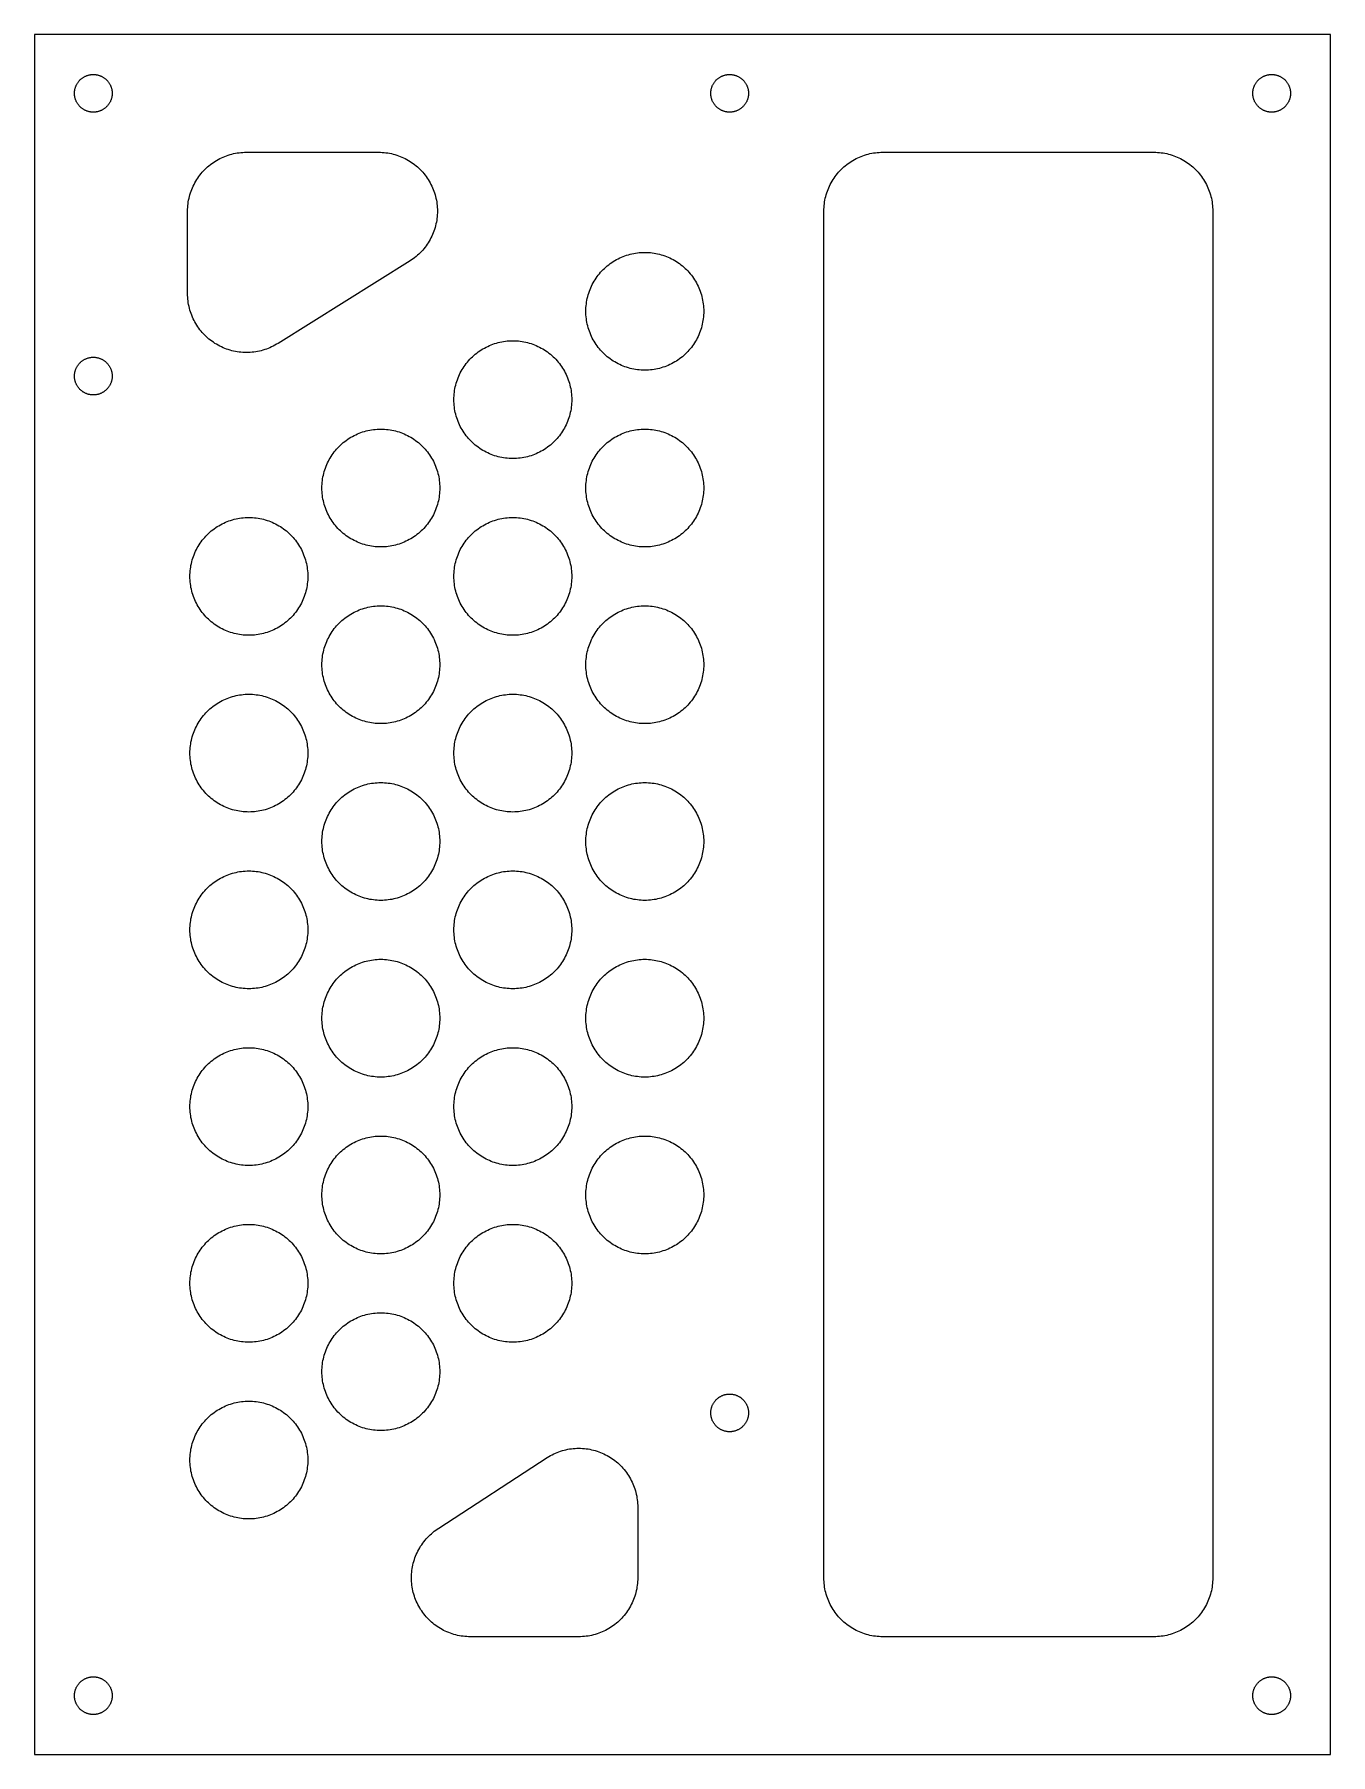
# Model space of a CAD drawing. Header units: metres. Extents: x 0 to 110, y 0 to 146.
import ezdxf

# ---------------------------------------------------------------- set-up
doc = ezdxf.new("R2010")
doc.units = ezdxf.units.M

msp = doc.modelspace()

# ---------------------------------------------------------------- linework, layer by layer
for p, q in [((110, 146), (0, 146)), ((0, 146), (0, 0)), ((110, 0), (110, 146)), ((3.51234, 141.589), (3.53159, 141.635)), ((3.53159, 141.635), (3.55228, 141.681)), ((3.55228, 141.681), (3.57439, 141.726)), ((3.57439, 141.726), (3.5979, 141.771)), ((3.5979, 141.771), (3.6228, 141.814)), ((3.6228, 141.814), (3.64906, 141.857)), ((3.64906, 141.857), (3.67667, 141.899)), ((3.67667, 141.899), (3.70557, 141.94)), ((3.70557, 141.94), (3.73575, 141.981)), ((3.73575, 141.981), (3.76717, 142.02)), ((3.76717, 142.02), (3.79982, 142.058)), ((3.79982, 142.058), (3.83365, 142.095)), ((3.83365, 142.095), (3.86862, 142.131)), ((3.86862, 142.131), (3.90472, 142.166)), ((3.90472, 142.166), (3.94189, 142.2)), ((3.94189, 142.2), (3.98012, 142.233)), ((3.98012, 142.233), (4.01935, 142.264)), ((4.01935, 142.264), (4.05954, 142.294)), ((4.05954, 142.294), (4.10066, 142.323)), ((4.10066, 142.323), (4.14267, 142.351)), ((4.14267, 142.351), (4.18553, 142.377)), ((4.18553, 142.377), (4.22919, 142.402)), ((4.22919, 142.402), (4.27361, 142.426)), ((4.27361, 142.426), (4.31874, 142.448)), ((4.31874, 142.448), (4.36456, 142.468)), ((4.36456, 142.468), (4.411, 142.488)), ((4.411, 142.488), (4.45801, 142.505)), ((4.45801, 142.505), (4.50557, 142.522)), ((4.50557, 142.522), (4.5536, 142.536)), ((4.5536, 142.536), (4.60208, 142.55)), ((4.60208, 142.55), (4.65097, 142.561)), ((4.65097, 142.561), (4.70018, 142.572)), ((4.70018, 142.572), (4.74969, 142.58)), ((4.74969, 142.58), (4.79945, 142.587)), ((4.79945, 142.587), (4.84943, 142.593)), ((4.84943, 142.593), (4.89952, 142.597)), ((4.89952, 142.597), (4.94974, 142.599)), ((4.94974, 142.599), (5, 142.6)), ((5, 142.6), (5.05025, 142.599)), ((5.05025, 142.599), (5.10046, 142.597)), ((5.10046, 142.597), (5.15056, 142.593)), ((5.15056, 142.593), (5.20053, 142.587)), ((5.20053, 142.587), (5.25029, 142.58)), ((5.25029, 142.58), (5.2998, 142.572)), ((5.2998, 142.572), (5.34901, 142.561)), ((5.34901, 142.561), (5.3979, 142.55)), ((5.3979, 142.55), (5.44638, 142.536)), ((5.44638, 142.536), (5.49442, 142.522)), ((5.49442, 142.522), (5.54198, 142.505)), ((5.54198, 142.505), (5.58899, 142.488)), ((5.58899, 142.488), (5.63542, 142.468)), ((5.63542, 142.468), (5.68124, 142.448)), ((5.68124, 142.448), (5.72638, 142.426)), ((5.72638, 142.426), (5.7708, 142.402)), ((5.7708, 142.402), (5.81445, 142.377)), ((5.81445, 142.377), (5.85732, 142.351)), ((5.85732, 142.351), (5.89932, 142.323)), ((5.89932, 142.323), (5.94044, 142.294)), ((5.94044, 142.294), (5.98064, 142.264)), ((5.98064, 142.264), (6.01987, 142.233)), ((6.01987, 142.233), (6.05809, 142.2)), ((6.05809, 142.2), (6.09526, 142.166)), ((6.09526, 142.166), (6.13136, 142.131)), ((6.13136, 142.131), (6.16634, 142.095)), ((6.16634, 142.095), (6.20016, 142.058)), ((6.20016, 142.058), (6.23282, 142.02)), ((6.23282, 142.02), (6.26424, 141.981)), ((6.26424, 141.981), (6.29442, 141.94)), ((6.29442, 141.94), (6.32332, 141.899)), ((6.32332, 141.899), (6.35092, 141.857)), ((6.35092, 141.857), (6.37718, 141.814)), ((6.37718, 141.814), (6.40208, 141.771)), ((6.40208, 141.771), (6.4256, 141.726)), ((6.4256, 141.726), (6.44771, 141.681)), ((6.44771, 141.681), (6.4684, 141.635)), ((6.4684, 141.635), (6.48764, 141.589)), ((57.5123, 141.589), (57.5316, 141.635)), ((57.5316, 141.635), (57.5523, 141.681)), ((57.5523, 141.681), (57.5744, 141.726)), ((57.5744, 141.726), (57.5979, 141.771)), ((57.5979, 141.771), (57.6228, 141.814)), ((57.6228, 141.814), (57.6491, 141.857)), ((57.6491, 141.857), (57.6767, 141.899)), ((57.6767, 141.899), (57.7056, 141.94)), ((57.7056, 141.94), (57.7357, 141.981)), ((57.7357, 141.981), (57.7672, 142.02)), ((57.7672, 142.02), (57.7998, 142.058)), ((57.7998, 142.058), (57.8336, 142.095)), ((57.8336, 142.095), (57.8686, 142.131)), ((57.8686, 142.131), (57.9047, 142.166)), ((57.9047, 142.166), (57.9419, 142.2)), ((57.9419, 142.2), (57.9801, 142.233)), ((57.9801, 142.233), (58.0193, 142.264)), ((58.0193, 142.264), (58.0595, 142.294)), ((58.0595, 142.294), (58.1007, 142.323)), ((58.1007, 142.323), (58.1427, 142.351)), ((58.1427, 142.351), (58.1855, 142.377)), ((58.1855, 142.377), (58.2292, 142.402)), ((58.2292, 142.402), (58.2736, 142.426)), ((58.2736, 142.426), (58.3187, 142.448)), ((58.3187, 142.448), (58.3646, 142.468)), ((58.3646, 142.468), (58.411, 142.488)), ((58.411, 142.488), (58.458, 142.505)), ((58.458, 142.505), (58.5056, 142.522)), ((58.5056, 142.522), (58.5536, 142.536)), ((58.5536, 142.536), (58.6021, 142.55)), ((58.6021, 142.55), (58.651, 142.561)), ((58.651, 142.561), (58.7002, 142.572)), ((58.7002, 142.572), (58.7497, 142.58)), ((58.7497, 142.58), (58.7995, 142.587)), ((58.7995, 142.587), (58.8494, 142.593)), ((58.8494, 142.593), (58.8995, 142.597)), ((58.8995, 142.597), (58.9497, 142.599)), ((58.9497, 142.599), (59, 142.6)), ((59, 142.6), (59.0502, 142.599)), ((59.0502, 142.599), (59.1005, 142.597)), ((59.1005, 142.597), (59.1506, 142.593)), ((59.1506, 142.593), (59.2005, 142.587)), ((59.2005, 142.587), (59.2503, 142.58)), ((59.2503, 142.58), (59.2998, 142.572)), ((59.2998, 142.572), (59.349, 142.561)), ((59.349, 142.561), (59.3979, 142.55)), ((59.3979, 142.55), (59.4464, 142.536)), ((59.4464, 142.536), (59.4944, 142.522)), ((59.4944, 142.522), (59.542, 142.505)), ((59.542, 142.505), (59.589, 142.488)), ((59.589, 142.488), (59.6354, 142.468)), ((59.6354, 142.468), (59.6812, 142.448)), ((59.6812, 142.448), (59.7264, 142.426)), ((59.7264, 142.426), (59.7708, 142.402)), ((59.7708, 142.402), (59.8145, 142.377)), ((59.8145, 142.377), (59.8573, 142.351)), ((59.8573, 142.351), (59.8993, 142.323)), ((59.8993, 142.323), (59.9404, 142.294)), ((59.9404, 142.294), (59.9806, 142.264)), ((59.9806, 142.264), (60.0199, 142.233)), ((60.0199, 142.233), (60.0581, 142.2)), ((60.0581, 142.2), (60.0953, 142.166)), ((60.0953, 142.166), (60.1314, 142.131)), ((60.1314, 142.131), (60.1663, 142.095)), ((60.1663, 142.095), (60.2002, 142.058)), ((60.2002, 142.058), (60.2328, 142.02)), ((60.2328, 142.02), (60.2642, 141.981)), ((60.2642, 141.981), (60.2944, 141.94)), ((60.2944, 141.94), (60.3233, 141.899)), ((60.3233, 141.899), (60.3509, 141.857)), ((60.3509, 141.857), (60.3772, 141.814)), ((60.3772, 141.814), (60.4021, 141.771)), ((60.4021, 141.771), (60.4256, 141.726)), ((60.4256, 141.726), (60.4477, 141.681)), ((60.4477, 141.681), (60.4684, 141.635)), ((60.4684, 141.635), (60.4876, 141.589)), ((103.512, 141.589), (103.532, 141.635)), ((103.532, 141.635), (103.552, 141.681)), ((103.552, 141.681), (103.574, 141.726)), ((103.574, 141.726), (103.598, 141.771)), ((103.598, 141.771), (103.623, 141.814)), ((103.623, 141.814), (103.649, 141.857)), ((103.649, 141.857), (103.677, 141.899)), ((103.677, 141.899), (103.706, 141.94)), ((103.706, 141.94), (103.736, 141.981)), ((103.736, 141.981), (103.767, 142.02)), ((103.767, 142.02), (103.8, 142.058)), ((103.8, 142.058), (103.834, 142.095)), ((103.834, 142.095), (103.869, 142.131)), ((103.869, 142.131), (103.905, 142.166)), ((103.905, 142.166), (103.942, 142.2)), ((103.942, 142.2), (103.98, 142.233)), ((103.98, 142.233), (104.019, 142.264)), ((104.019, 142.264), (104.06, 142.294)), ((104.06, 142.294), (104.101, 142.323)), ((104.101, 142.323), (104.143, 142.351)), ((104.143, 142.351), (104.186, 142.377)), ((104.186, 142.377), (104.229, 142.402)), ((104.229, 142.402), (104.274, 142.426)), ((104.274, 142.426), (104.319, 142.448)), ((104.319, 142.448), (104.365, 142.468)), ((104.365, 142.468), (104.411, 142.488)), ((104.411, 142.488), (104.458, 142.505)), ((104.458, 142.505), (104.506, 142.522)), ((104.506, 142.522), (104.554, 142.536)), ((104.554, 142.536), (104.602, 142.55)), ((104.602, 142.55), (104.651, 142.561)), ((104.651, 142.561), (104.7, 142.572)), ((104.7, 142.572), (104.75, 142.58)), ((104.75, 142.58), (104.799, 142.587)), ((104.799, 142.587), (104.849, 142.593)), ((104.849, 142.593), (104.9, 142.597)), ((104.9, 142.597), (104.95, 142.599)), ((104.95, 142.599), (105, 142.6)), ((105, 142.6), (105.05, 142.599)), ((105.05, 142.599), (105.1, 142.597)), ((105.1, 142.597), (105.151, 142.593)), ((105.151, 142.593), (105.201, 142.587)), ((105.201, 142.587), (105.25, 142.58)), ((105.25, 142.58), (105.3, 142.572)), ((105.3, 142.572), (105.349, 142.561)), ((105.349, 142.561), (105.398, 142.55)), ((105.398, 142.55), (105.446, 142.536)), ((105.446, 142.536), (105.494, 142.522)), ((105.494, 142.522), (105.542, 142.505)), ((105.542, 142.505), (105.589, 142.488)), ((105.589, 142.488), (105.635, 142.468)), ((105.635, 142.468), (105.681, 142.448)), ((105.681, 142.448), (105.726, 142.426)), ((105.726, 142.426), (105.771, 142.402)), ((105.771, 142.402), (105.814, 142.377)), ((105.814, 142.377), (105.857, 142.351)), ((105.857, 142.351), (105.899, 142.323)), ((105.899, 142.323), (105.94, 142.294)), ((105.94, 142.294), (105.981, 142.264)), ((105.981, 142.264), (106.02, 142.233)), ((106.02, 142.233), (106.058, 142.2)), ((106.058, 142.2), (106.095, 142.166)), ((106.095, 142.166), (106.131, 142.131)), ((106.131, 142.131), (106.166, 142.095)), ((106.166, 142.095), (106.2, 142.058)), ((106.2, 142.058), (106.233, 142.02)), ((106.233, 142.02), (106.264, 141.981)), ((106.264, 141.981), (106.294, 141.94)), ((106.294, 141.94), (106.323, 141.899)), ((106.323, 141.899), (106.351, 141.857)), ((106.351, 141.857), (106.377, 141.814)), ((106.377, 141.814), (106.402, 141.771)), ((106.402, 141.771), (106.426, 141.726)), ((106.426, 141.726), (106.448, 141.681)), ((106.448, 141.681), (106.468, 141.635)), ((106.468, 141.635), (106.488, 141.589)), ((3.39999, 141), (3.40079, 141.05)), ((3.40079, 140.95), (3.39999, 141)), ((3.40079, 141.05), (3.40315, 141.1)), ((3.40315, 140.9), (3.40079, 140.95)), ((3.40315, 141.1), (3.40709, 141.151)), ((3.40709, 140.849), (3.40315, 140.9)), ((3.40709, 141.151), (3.41261, 141.201)), ((3.41261, 140.799), (3.40709, 140.849)), ((3.41261, 141.201), (3.41969, 141.25)), ((3.41969, 140.75), (3.41261, 140.799)), ((3.41969, 141.25), (3.42833, 141.3)), ((3.42833, 140.7), (3.41969, 140.75)), ((3.42833, 141.3), (3.43852, 141.349)), ((3.43852, 140.651), (3.42833, 140.7)), ((3.43852, 141.349), (3.45026, 141.398)), ((3.45026, 140.602), (3.43852, 140.651)), ((3.45026, 141.398), (3.46352, 141.446)), ((3.46352, 140.554), (3.45026, 140.602)), ((3.46352, 141.446), (3.4783, 141.494)), ((3.4783, 140.506), (3.46352, 140.554)), ((3.4783, 141.494), (3.49458, 141.542)), ((3.49458, 140.458), (3.4783, 140.506)), ((3.49458, 141.542), (3.51234, 141.589)), ((3.51234, 140.411), (3.49458, 140.458)), ((3.53159, 140.365), (3.51234, 140.411)), ((3.55228, 140.319), (3.53159, 140.365)), ((3.57439, 140.274), (3.55228, 140.319)), ((3.5979, 140.229), (3.57439, 140.274)), ((3.6228, 140.186), (3.5979, 140.229)), ((3.64906, 140.143), (3.6228, 140.186)), ((6.37718, 140.186), (6.35092, 140.143)), ((6.40208, 140.229), (6.37718, 140.186)), ((6.4256, 140.274), (6.40208, 140.229)), ((6.44771, 140.319), (6.4256, 140.274)), ((6.4684, 140.365), (6.44771, 140.319)), ((6.48764, 140.411), (6.4684, 140.365)), ((6.48764, 141.589), (6.5054, 141.542)), ((6.5054, 140.458), (6.48764, 140.411)), ((6.5054, 141.542), (6.52168, 141.494)), ((6.52168, 140.506), (6.5054, 140.458)), ((6.52168, 141.494), (6.53647, 141.446)), ((6.53647, 140.554), (6.52168, 140.506)), ((6.53647, 141.446), (6.54973, 141.398)), ((6.54973, 140.602), (6.53647, 140.554)), ((6.54973, 141.398), (6.56146, 141.349)), ((6.56146, 140.651), (6.54973, 140.602)), ((6.56146, 141.349), (6.57166, 141.3)), ((6.57166, 140.7), (6.56146, 140.651)), ((6.57166, 141.3), (6.58029, 141.25)), ((6.58029, 140.75), (6.57166, 140.7)), ((6.58029, 141.25), (6.58737, 141.201)), ((6.58737, 140.799), (6.58029, 140.75)), ((6.58737, 141.201), (6.5929, 141.151)), ((6.5929, 140.849), (6.58737, 140.799)), ((6.5929, 141.151), (6.59683, 141.1)), ((6.59683, 140.9), (6.5929, 140.849)), ((6.59683, 141.1), (6.5992, 141.05)), ((6.5992, 140.95), (6.59683, 140.9)), ((6.5992, 141.05), (6.59999, 141)), ((6.59999, 141), (6.5992, 140.95)), ((57.4, 141), (57.4008, 141.05)), ((57.4008, 140.95), (57.4, 141)), ((57.4008, 141.05), (57.4032, 141.1)), ((57.4032, 140.9), (57.4008, 140.95)), ((57.4032, 141.1), (57.4071, 141.151)), ((57.4071, 140.849), (57.4032, 140.9)), ((57.4071, 141.151), (57.4126, 141.201)), ((57.4126, 140.799), (57.4071, 140.849)), ((57.4126, 141.201), (57.4197, 141.25)), ((57.4197, 140.75), (57.4126, 140.799)), ((57.4197, 141.25), (57.4283, 141.3)), ((57.4283, 140.7), (57.4197, 140.75)), ((57.4283, 141.3), (57.4385, 141.349)), ((57.4385, 140.651), (57.4283, 140.7)), ((57.4385, 141.349), (57.4503, 141.398)), ((57.4503, 140.602), (57.4385, 140.651)), ((57.4503, 141.398), (57.4635, 141.446)), ((57.4635, 140.554), (57.4503, 140.602)), ((57.4635, 141.446), (57.4783, 141.494)), ((57.4783, 140.506), (57.4635, 140.554)), ((57.4783, 141.494), (57.4946, 141.542)), ((57.4946, 140.458), (57.4783, 140.506)), ((57.4946, 141.542), (57.5123, 141.589)), ((57.5123, 140.411), (57.4946, 140.458)), ((57.5316, 140.365), (57.5123, 140.411)), ((57.5523, 140.319), (57.5316, 140.365)), ((57.5744, 140.274), (57.5523, 140.319)), ((57.5979, 140.229), (57.5744, 140.274)), ((57.6228, 140.186), (57.5979, 140.229)), ((57.6491, 140.143), (57.6228, 140.186)), ((60.3772, 140.186), (60.3509, 140.143)), ((60.4021, 140.229), (60.3772, 140.186)), ((60.4256, 140.274), (60.4021, 140.229)), ((60.4477, 140.319), (60.4256, 140.274)), ((60.4684, 140.365), (60.4477, 140.319)), ((60.4876, 140.411), (60.4684, 140.365)), ((60.4876, 141.589), (60.5054, 141.542)), ((60.5054, 140.458), (60.4876, 140.411)), ((60.5054, 141.542), (60.5217, 141.494)), ((60.5217, 140.506), (60.5054, 140.458)), ((60.5217, 141.494), (60.5365, 141.446)), ((60.5365, 140.554), (60.5217, 140.506)), ((60.5365, 141.446), (60.5497, 141.398)), ((60.5497, 140.602), (60.5365, 140.554)), ((60.5497, 141.398), (60.5615, 141.349)), ((60.5615, 140.651), (60.5497, 140.602)), ((60.5615, 141.349), (60.5717, 141.3)), ((60.5717, 140.7), (60.5615, 140.651)), ((60.5717, 141.3), (60.5803, 141.25)), ((60.5803, 140.75), (60.5717, 140.7)), ((60.5803, 141.25), (60.5874, 141.201)), ((60.5874, 140.799), (60.5803, 140.75)), ((60.5874, 141.201), (60.5929, 141.151)), ((60.5929, 140.849), (60.5874, 140.799)), ((60.5929, 141.151), (60.5968, 141.1)), ((60.5968, 140.9), (60.5929, 140.849)), ((60.5968, 141.1), (60.5992, 141.05)), ((60.5992, 140.95), (60.5968, 140.9)), ((60.5992, 141.05), (60.6, 141)), ((60.6, 141), (60.5992, 140.95)), ((103.4, 141), (103.401, 141.05)), ((103.401, 140.95), (103.4, 141)), ((103.401, 141.05), (103.403, 141.1)), ((103.403, 140.9), (103.401, 140.95)), ((103.403, 141.1), (103.407, 141.151)), ((103.407, 140.849), (103.403, 140.9)), ((103.407, 141.151), (103.413, 141.201)), ((103.413, 140.799), (103.407, 140.849)), ((103.413, 141.201), (103.42, 141.25)), ((103.42, 140.75), (103.413, 140.799)), ((103.42, 141.25), (103.428, 141.3)), ((103.428, 140.7), (103.42, 140.75)), ((103.428, 141.3), (103.439, 141.349)), ((103.439, 140.651), (103.428, 140.7)), ((103.439, 141.349), (103.45, 141.398)), ((103.45, 140.602), (103.439, 140.651)), ((103.45, 141.398), (103.464, 141.446)), ((103.464, 140.554), (103.45, 140.602)), ((103.464, 141.446), (103.478, 141.494)), ((103.478, 140.506), (103.464, 140.554)), ((103.478, 141.494), (103.495, 141.542)), ((103.495, 140.458), (103.478, 140.506)), ((103.495, 141.542), (103.512, 141.589)), ((103.512, 140.411), (103.495, 140.458)), ((103.532, 140.365), (103.512, 140.411)), ((103.552, 140.319), (103.532, 140.365)), ((103.574, 140.274), (103.552, 140.319)), ((103.598, 140.229), (103.574, 140.274)), ((103.623, 140.186), (103.598, 140.229)), ((103.649, 140.143), (103.623, 140.186)), ((106.377, 140.186), (106.351, 140.143)), ((106.402, 140.229), (106.377, 140.186)), ((106.426, 140.274), (106.402, 140.229)), ((106.448, 140.319), (106.426, 140.274)), ((106.468, 140.365), (106.448, 140.319)), ((106.488, 140.411), (106.468, 140.365)), ((106.488, 141.589), (106.505, 141.542)), ((106.505, 140.458), (106.488, 140.411)), ((106.505, 141.542), (106.522, 141.494)), ((106.522, 140.506), (106.505, 140.458)), ((106.522, 141.494), (106.536, 141.446)), ((106.536, 140.554), (106.522, 140.506)), ((106.536, 141.446), (106.55, 141.398)), ((106.55, 140.602), (106.536, 140.554)), ((106.55, 141.398), (106.561, 141.349)), ((106.561, 140.651), (106.55, 140.602)), ((106.561, 141.349), (106.572, 141.3)), ((106.572, 140.7), (106.561, 140.651)), ((106.572, 141.3), (106.58, 141.25)), ((106.58, 140.75), (106.572, 140.7)), ((106.58, 141.25), (106.587, 141.201)), ((106.587, 140.799), (106.58, 140.75)), ((106.587, 141.201), (106.593, 141.151)), ((106.593, 140.849), (106.587, 140.799)), ((106.593, 141.151), (106.597, 141.1)), ((106.597, 140.9), (106.593, 140.849)), ((106.597, 141.1), (106.599, 141.05)), ((106.599, 140.95), (106.597, 140.9)), ((106.599, 141.05), (106.6, 141)), ((106.6, 141), (106.599, 140.95)), ((3.67667, 140.101), (3.64906, 140.143)), ((3.70557, 140.06), (3.67667, 140.101)), ((3.73575, 140.019), (3.70557, 140.06)), ((3.76717, 139.98), (3.73575, 140.019)), ((3.79982, 139.942), (3.76717, 139.98)), ((3.83365, 139.905), (3.79982, 139.942)), ((3.86862, 139.869), (3.83365, 139.905)), ((3.90472, 139.834), (3.86862, 139.869)), ((3.94189, 139.8), (3.90472, 139.834)), ((3.98012, 139.767), (3.94189, 139.8)), ((4.01935, 139.736), (3.98012, 139.767)), ((4.05954, 139.706), (4.01935, 139.736)), ((4.10066, 139.677), (4.05954, 139.706)), ((4.14267, 139.649), (4.10066, 139.677)), ((4.18553, 139.623), (4.14267, 139.649)), ((4.22919, 139.598), (4.18553, 139.623)), ((4.27361, 139.574), (4.22919, 139.598)), ((4.31874, 139.552), (4.27361, 139.574)), ((4.36456, 139.532), (4.31874, 139.552)), ((4.411, 139.512), (4.36456, 139.532)), ((4.45801, 139.495), (4.411, 139.512)), ((4.50557, 139.478), (4.45801, 139.495)), ((4.5536, 139.464), (4.50557, 139.478)), ((4.60208, 139.45), (4.5536, 139.464)), ((4.65097, 139.439), (4.60208, 139.45)), ((4.70018, 139.428), (4.65097, 139.439)), ((4.74969, 139.42), (4.70018, 139.428)), ((4.79945, 139.413), (4.74969, 139.42)), ((4.84943, 139.407), (4.79945, 139.413)), ((4.89952, 139.403), (4.84943, 139.407)), ((4.94974, 139.401), (4.89952, 139.403)), ((5, 139.4), (4.94974, 139.401)), ((5.05025, 139.401), (5, 139.4)), ((5.10046, 139.403), (5.05025, 139.401)), ((5.15056, 139.407), (5.10046, 139.403)), ((5.20053, 139.413), (5.15056, 139.407)), ((5.25029, 139.42), (5.20053, 139.413)), ((5.2998, 139.428), (5.25029, 139.42)), ((5.34901, 139.439), (5.2998, 139.428)), ((5.3979, 139.45), (5.34901, 139.439)), ((5.44638, 139.464), (5.3979, 139.45)), ((5.49442, 139.478), (5.44638, 139.464)), ((5.54198, 139.495), (5.49442, 139.478)), ((5.58899, 139.512), (5.54198, 139.495)), ((5.63542, 139.532), (5.58899, 139.512)), ((5.68124, 139.552), (5.63542, 139.532)), ((5.72638, 139.574), (5.68124, 139.552)), ((5.7708, 139.598), (5.72638, 139.574)), ((5.81445, 139.623), (5.7708, 139.598)), ((5.85732, 139.649), (5.81445, 139.623)), ((5.89932, 139.677), (5.85732, 139.649)), ((5.94044, 139.706), (5.89932, 139.677)), ((5.98064, 139.736), (5.94044, 139.706)), ((6.01987, 139.767), (5.98064, 139.736)), ((6.05809, 139.8), (6.01987, 139.767)), ((6.09526, 139.834), (6.05809, 139.8)), ((6.13136, 139.869), (6.09526, 139.834)), ((6.16634, 139.905), (6.13136, 139.869)), ((6.20016, 139.942), (6.16634, 139.905)), ((6.23282, 139.98), (6.20016, 139.942)), ((6.26424, 140.019), (6.23282, 139.98)), ((6.29442, 140.06), (6.26424, 140.019)), ((6.32332, 140.101), (6.29442, 140.06)), ((6.35092, 140.143), (6.32332, 140.101)), ((57.6767, 140.101), (57.6491, 140.143)), ((57.7056, 140.06), (57.6767, 140.101)), ((57.7357, 140.019), (57.7056, 140.06)), ((57.7672, 139.98), (57.7357, 140.019)), ((57.7998, 139.942), (57.7672, 139.98)), ((57.8336, 139.905), (57.7998, 139.942)), ((57.8686, 139.869), (57.8336, 139.905)), ((57.9047, 139.834), (57.8686, 139.869)), ((57.9419, 139.8), (57.9047, 139.834)), ((57.9801, 139.767), (57.9419, 139.8)), ((58.0193, 139.736), (57.9801, 139.767)), ((58.0595, 139.706), (58.0193, 139.736)), ((58.1007, 139.677), (58.0595, 139.706)), ((58.1427, 139.649), (58.1007, 139.677)), ((58.1855, 139.623), (58.1427, 139.649)), ((58.2292, 139.598), (58.1855, 139.623)), ((58.2736, 139.574), (58.2292, 139.598)), ((58.3187, 139.552), (58.2736, 139.574)), ((58.3646, 139.532), (58.3187, 139.552)), ((58.411, 139.512), (58.3646, 139.532)), ((58.458, 139.495), (58.411, 139.512)), ((58.5056, 139.478), (58.458, 139.495)), ((58.5536, 139.464), (58.5056, 139.478)), ((58.6021, 139.45), (58.5536, 139.464)), ((58.651, 139.439), (58.6021, 139.45)), ((58.7002, 139.428), (58.651, 139.439)), ((58.7497, 139.42), (58.7002, 139.428)), ((58.7995, 139.413), (58.7497, 139.42)), ((58.8494, 139.407), (58.7995, 139.413)), ((58.8995, 139.403), (58.8494, 139.407)), ((58.9497, 139.401), (58.8995, 139.403)), ((59, 139.4), (58.9497, 139.401)), ((59.0502, 139.401), (59, 139.4)), ((59.1005, 139.403), (59.0502, 139.401)), ((59.1506, 139.407), (59.1005, 139.403)), ((59.2005, 139.413), (59.1506, 139.407)), ((59.2503, 139.42), (59.2005, 139.413)), ((59.2998, 139.428), (59.2503, 139.42)), ((59.349, 139.439), (59.2998, 139.428)), ((59.3979, 139.45), (59.349, 139.439)), ((59.4464, 139.464), (59.3979, 139.45)), ((59.4944, 139.478), (59.4464, 139.464)), ((59.542, 139.495), (59.4944, 139.478)), ((59.589, 139.512), (59.542, 139.495)), ((59.6354, 139.532), (59.589, 139.512)), ((59.6812, 139.552), (59.6354, 139.532)), ((59.7264, 139.574), (59.6812, 139.552)), ((59.7708, 139.598), (59.7264, 139.574)), ((59.8145, 139.623), (59.7708, 139.598)), ((59.8573, 139.649), (59.8145, 139.623)), ((59.8993, 139.677), (59.8573, 139.649)), ((59.9404, 139.706), (59.8993, 139.677)), ((59.9806, 139.736), (59.9404, 139.706)), ((60.0199, 139.767), (59.9806, 139.736)), ((60.0581, 139.8), (60.0199, 139.767)), ((60.0953, 139.834), (60.0581, 139.8)), ((60.1314, 139.869), (60.0953, 139.834)), ((60.1663, 139.905), (60.1314, 139.869)), ((60.2002, 139.942), (60.1663, 139.905)), ((60.2328, 139.98), (60.2002, 139.942)), ((60.2642, 140.019), (60.2328, 139.98)), ((60.2944, 140.06), (60.2642, 140.019)), ((60.3233, 140.101), (60.2944, 140.06)), ((60.3509, 140.143), (60.3233, 140.101)), ((103.677, 140.101), (103.649, 140.143)), ((103.706, 140.06), (103.677, 140.101)), ((103.736, 140.019), (103.706, 140.06)), ((103.767, 139.98), (103.736, 140.019)), ((103.8, 139.942), (103.767, 139.98)), ((103.834, 139.905), (103.8, 139.942)), ((103.869, 139.869), (103.834, 139.905)), ((103.905, 139.834), (103.869, 139.869)), ((103.942, 139.8), (103.905, 139.834)), ((103.98, 139.767), (103.942, 139.8)), ((104.019, 139.736), (103.98, 139.767)), ((104.06, 139.706), (104.019, 139.736)), ((104.101, 139.677), (104.06, 139.706)), ((104.143, 139.649), (104.101, 139.677)), ((104.186, 139.623), (104.143, 139.649)), ((104.229, 139.598), (104.186, 139.623)), ((104.274, 139.574), (104.229, 139.598)), ((104.319, 139.552), (104.274, 139.574)), ((104.365, 139.532), (104.319, 139.552)), ((104.411, 139.512), (104.365, 139.532)), ((104.458, 139.495), (104.411, 139.512)), ((104.506, 139.478), (104.458, 139.495)), ((104.554, 139.464), (104.506, 139.478)), ((104.602, 139.45), (104.554, 139.464)), ((104.651, 139.439), (104.602, 139.45)), ((104.7, 139.428), (104.651, 139.439)), ((104.75, 139.42), (104.7, 139.428)), ((104.799, 139.413), (104.75, 139.42)), ((104.849, 139.407), (104.799, 139.413)), ((104.9, 139.403), (104.849, 139.407)), ((104.95, 139.401), (104.9, 139.403)), ((105, 139.4), (104.95, 139.401)), ((105.05, 139.401), (105, 139.4)), ((105.1, 139.403), (105.05, 139.401)), ((105.151, 139.407), (105.1, 139.403)), ((105.201, 139.413), (105.151, 139.407)), ((105.25, 139.42), (105.201, 139.413)), ((105.3, 139.428), (105.25, 139.42)), ((105.349, 139.439), (105.3, 139.428)), ((105.398, 139.45), (105.349, 139.439)), ((105.446, 139.464), (105.398, 139.45)), ((105.494, 139.478), (105.446, 139.464)), ((105.542, 139.495), (105.494, 139.478)), ((105.589, 139.512), (105.542, 139.495)), ((105.635, 139.532), (105.589, 139.512)), ((105.681, 139.552), (105.635, 139.532)), ((105.726, 139.574), (105.681, 139.552)), ((105.771, 139.598), (105.726, 139.574)), ((105.814, 139.623), (105.771, 139.598)), ((105.857, 139.649), (105.814, 139.623)), ((105.899, 139.677), (105.857, 139.649)), ((105.94, 139.706), (105.899, 139.677)), ((105.981, 139.736), (105.94, 139.706)), ((106.02, 139.767), (105.981, 139.736)), ((106.058, 139.8), (106.02, 139.767)), ((106.095, 139.834), (106.058, 139.8)), ((106.131, 139.869), (106.095, 139.834)), ((106.166, 139.905), (106.131, 139.869)), ((106.2, 139.942), (106.166, 139.905)), ((106.233, 139.98), (106.2, 139.942)), ((106.264, 140.019), (106.233, 139.98)), ((106.294, 140.06), (106.264, 140.019)), ((106.323, 140.101), (106.294, 140.06)), ((106.351, 140.143), (106.323, 140.101)), ((16.4549, 135.755), (16.6051, 135.801)), ((16.6051, 135.801), (16.7566, 135.843)), ((16.7566, 135.843), (16.9093, 135.88)), ((16.9093, 135.88), (17.0631, 135.911)), ((17.0631, 135.911), (17.2178, 135.938)), ((17.2178, 135.938), (17.3733, 135.961)), ((17.3733, 135.961), (17.5295, 135.978)), ((17.5295, 135.978), (17.6861, 135.99)), ((17.6861, 135.99), (17.843, 135.998)), ((17.843, 135.998), (18, 136)), ((18, 136), (29.2, 136)), ((29.2, 136), (29.357, 135.998)), ((29.357, 135.998), (29.5139, 135.99)), ((29.5139, 135.99), (29.6705, 135.978)), ((29.6705, 135.978), (29.8267, 135.961)), ((29.8267, 135.961), (29.9822, 135.938)), ((29.9822, 135.938), (30.1369, 135.911)), ((30.1369, 135.911), (30.2907, 135.88)), ((30.2907, 135.88), (30.4434, 135.843)), ((30.4434, 135.843), (30.5949, 135.801)), ((30.5949, 135.801), (30.7451, 135.755)), ((70.4549, 135.755), (70.6051, 135.801)), ((70.6051, 135.801), (70.7566, 135.843)), ((70.7566, 135.843), (70.9093, 135.88)), ((70.9093, 135.88), (71.0631, 135.911)), ((71.0631, 135.911), (71.2178, 135.938)), ((71.2178, 135.938), (71.3733, 135.961)), ((71.3733, 135.961), (71.5295, 135.978)), ((71.5295, 135.978), (71.6861, 135.99)), ((71.6861, 135.99), (71.843, 135.998)), ((71.843, 135.998), (72, 136)), ((72, 136), (95, 136)), ((95, 136), (95.157, 135.998)), ((95.157, 135.998), (95.3139, 135.99)), ((95.3139, 135.99), (95.4705, 135.978)), ((95.4705, 135.978), (95.6267, 135.961)), ((95.6267, 135.961), (95.7822, 135.938)), ((95.7822, 135.938), (95.9369, 135.911)), ((95.9369, 135.911), (96.0907, 135.88)), ((96.0907, 135.88), (96.2434, 135.843)), ((96.2434, 135.843), (96.3949, 135.801)), ((96.3949, 135.801), (96.5451, 135.755)), ((14.2495, 134.307), (14.3552, 134.423)), ((14.3552, 134.423), (14.4645, 134.536)), ((14.4645, 134.536), (14.5773, 134.645)), ((14.5773, 134.645), (14.6935, 134.751)), ((14.6935, 134.751), (14.8129, 134.853)), ((14.8129, 134.853), (14.9355, 134.951)), ((14.9355, 134.951), (15.0611, 135.045)), ((15.0611, 135.045), (15.1896, 135.135)), ((15.1896, 135.135), (15.3209, 135.222)), ((15.3209, 135.222), (15.4548, 135.304)), ((15.4548, 135.304), (15.5912, 135.382)), ((15.5912, 135.382), (15.7301, 135.455)), ((15.7301, 135.455), (15.8711, 135.524)), ((15.8711, 135.524), (16.0143, 135.589)), ((16.0143, 135.589), (16.1594, 135.649)), ((16.1594, 135.649), (16.3063, 135.704)), ((16.3063, 135.704), (16.4549, 135.755)), ((30.7451, 135.755), (30.8937, 135.704)), ((30.8937, 135.704), (31.0406, 135.649)), ((31.0406, 135.649), (31.1857, 135.589)), ((31.1857, 135.589), (31.3289, 135.524)), ((31.3289, 135.524), (31.4699, 135.455)), ((31.4699, 135.455), (31.6088, 135.382)), ((31.6088, 135.382), (31.7452, 135.304)), ((31.7452, 135.304), (31.8791, 135.222)), ((31.8791, 135.222), (32.0104, 135.135)), ((32.0104, 135.135), (32.1389, 135.045)), ((32.1389, 135.045), (32.2645, 134.951)), ((32.2645, 134.951), (32.3871, 134.853)), ((32.3871, 134.853), (32.5065, 134.751)), ((32.5065, 134.751), (32.6227, 134.645)), ((32.6227, 134.645), (32.7355, 134.536)), ((32.7355, 134.536), (32.8448, 134.423)), ((32.8448, 134.423), (32.9505, 134.307)), ((68.2495, 134.307), (68.3552, 134.423)), ((68.3552, 134.423), (68.4645, 134.536)), ((68.4645, 134.536), (68.5773, 134.645)), ((68.5773, 134.645), (68.6935, 134.751)), ((68.6935, 134.751), (68.8129, 134.853)), ((68.8129, 134.853), (68.9355, 134.951)), ((68.9355, 134.951), (69.0611, 135.045)), ((69.0611, 135.045), (69.1896, 135.135)), ((69.1896, 135.135), (69.3209, 135.222)), ((69.3209, 135.222), (69.4548, 135.304)), ((69.4548, 135.304), (69.5912, 135.382)), ((69.5912, 135.382), (69.7301, 135.455)), ((69.7301, 135.455), (69.8711, 135.524)), ((69.8711, 135.524), (70.0143, 135.589)), ((70.0143, 135.589), (70.1594, 135.649)), ((70.1594, 135.649), (70.3063, 135.704)), ((70.3063, 135.704), (70.4549, 135.755)), ((96.5451, 135.755), (96.6937, 135.704)), ((96.6937, 135.704), (96.8406, 135.649)), ((96.8406, 135.649), (96.9857, 135.589)), ((96.9857, 135.589), (97.1289, 135.524)), ((97.1289, 135.524), (97.2699, 135.455)), ((97.2699, 135.455), (97.4088, 135.382)), ((97.4088, 135.382), (97.5452, 135.304)), ((97.5452, 135.304), (97.6791, 135.222)), ((97.6791, 135.222), (97.8104, 135.135)), ((97.8104, 135.135), (97.9389, 135.045)), ((97.9389, 135.045), (98.0645, 134.951)), ((98.0645, 134.951), (98.1871, 134.853)), ((98.1871, 134.853), (98.3065, 134.751)), ((98.3065, 134.751), (98.4227, 134.645)), ((98.4227, 134.645), (98.5355, 134.536)), ((98.5355, 134.536), (98.6448, 134.423)), ((98.6448, 134.423), (98.7505, 134.307)), ((13.3511, 132.841), (13.4112, 132.986)), ((13.4112, 132.986), (13.4759, 133.129)), ((13.4759, 133.129), (13.545, 133.27)), ((13.545, 133.27), (13.6185, 133.409)), ((13.6185, 133.409), (13.6963, 133.545)), ((13.6963, 133.545), (13.7784, 133.679)), ((13.7784, 133.679), (13.8646, 133.81)), ((13.8646, 133.81), (13.9549, 133.939)), ((13.9549, 133.939), (14.0492, 134.065)), ((14.0492, 134.065), (14.1474, 134.187)), ((14.1474, 134.187), (14.2495, 134.307)), ((32.9505, 134.307), (33.0526, 134.187)), ((33.0526, 134.187), (33.1508, 134.065)), ((33.1508, 134.065), (33.2451, 133.939)), ((33.2451, 133.939), (33.3354, 133.81)), ((33.3354, 133.81), (33.4216, 133.679)), ((33.4216, 133.679), (33.5037, 133.545)), ((33.5037, 133.545), (33.5815, 133.409)), ((33.5815, 133.409), (33.655, 133.27)), ((33.655, 133.27), (33.7241, 133.129)), ((33.7241, 133.129), (33.7888, 132.986)), ((33.7888, 132.986), (33.8489, 132.841)), ((67.3511, 132.841), (67.4112, 132.986)), ((67.4112, 132.986), (67.4759, 133.129)), ((67.4759, 133.129), (67.545, 133.27)), ((67.545, 133.27), (67.6185, 133.409)), ((67.6185, 133.409), (67.6963, 133.545)), ((67.6963, 133.545), (67.7784, 133.679)), ((67.7784, 133.679), (67.8646, 133.81)), ((67.8646, 133.81), (67.9549, 133.939)), ((67.9549, 133.939), (68.0492, 134.065)), ((68.0492, 134.065), (68.1474, 134.187)), ((68.1474, 134.187), (68.2495, 134.307)), ((98.7505, 134.307), (98.8526, 134.187)), ((98.8526, 134.187), (98.9508, 134.065)), ((98.9508, 134.065), (99.0451, 133.939)), ((99.0451, 133.939), (99.1354, 133.81)), ((99.1354, 133.81), (99.2216, 133.679)), ((99.2216, 133.679), (99.3037, 133.545)), ((99.3037, 133.545), (99.3815, 133.409)), ((99.3815, 133.409), (99.455, 133.27)), ((99.455, 133.27), (99.5241, 133.129)), ((99.5241, 133.129), (99.5888, 132.986)), ((99.5888, 132.986), (99.6489, 132.841)), ((13.0099, 131.314), (13.0222, 131.471)), ((13.0222, 131.471), (13.0394, 131.627)), ((13.0394, 131.627), (13.0616, 131.782)), ((13.0616, 131.782), (13.0886, 131.937)), ((13.0886, 131.937), (13.1204, 132.091)), ((13.1204, 132.091), (13.1571, 132.243)), ((13.1571, 132.243), (13.1985, 132.395)), ((13.1985, 132.395), (13.2447, 132.545)), ((13.2447, 132.545), (13.2956, 132.694)), ((13.2956, 132.694), (13.3511, 132.841)), ((33.8489, 132.841), (33.9044, 132.694)), ((33.9044, 132.694), (33.9553, 132.545)), ((33.9553, 132.545), (34.0015, 132.395)), ((34.0015, 132.395), (34.0429, 132.243)), ((34.0429, 132.243), (34.0796, 132.091)), ((34.0796, 132.091), (34.1114, 131.937)), ((34.1114, 131.937), (34.1384, 131.782)), ((34.1384, 131.782), (34.1606, 131.627)), ((34.1606, 131.627), (34.1778, 131.471)), ((34.1778, 131.471), (34.1901, 131.314)), ((67.0099, 131.314), (67.0222, 131.471)), ((67.0222, 131.471), (67.0394, 131.627)), ((67.0394, 131.627), (67.0616, 131.782)), ((67.0616, 131.782), (67.0886, 131.937)), ((67.0886, 131.937), (67.1204, 132.091)), ((67.1204, 132.091), (67.1571, 132.243)), ((67.1571, 132.243), (67.1985, 132.395)), ((67.1985, 132.395), (67.2447, 132.545)), ((67.2447, 132.545), (67.2956, 132.694)), ((67.2956, 132.694), (67.3511, 132.841)), ((99.6489, 132.841), (99.7044, 132.694)), ((99.7044, 132.694), (99.7553, 132.545)), ((99.7553, 132.545), (99.8015, 132.395)), ((99.8015, 132.395), (99.8429, 132.243)), ((99.8429, 132.243), (99.8796, 132.091)), ((99.8796, 132.091), (99.9114, 131.937)), ((99.9114, 131.937), (99.9384, 131.782)), ((99.9384, 131.782), (99.9606, 131.627)), ((99.9606, 131.627), (99.9778, 131.471)), ((99.9778, 131.471), (99.9901, 131.314)), ((13, 131), (13.0025, 131.157)), ((13, 124), (13, 131)), ((13.0025, 131.157), (13.0099, 131.314)), ((34.1114, 130.063), (34.0796, 129.909)), ((34.1384, 130.218), (34.1114, 130.063)), ((34.1606, 130.373), (34.1384, 130.218)), ((34.1778, 130.529), (34.1606, 130.373)), ((34.1901, 130.686), (34.1778, 130.529)), ((34.1901, 131.314), (34.1975, 131.157)), ((34.1975, 130.843), (34.1901, 130.686)), ((34.1975, 131.157), (34.2, 131)), ((34.2, 131), (34.1975, 130.843)), ((67, 131), (67.0025, 131.157)), ((67, 15), (67, 131)), ((67.0025, 131.157), (67.0099, 131.314)), ((99.9901, 131.314), (99.9975, 131.157)), ((99.9975, 131.157), (100, 131)), ((100, 131), (100, 15)), ((33.5815, 128.591), (33.5037, 128.455)), ((33.655, 128.73), (33.5815, 128.591)), ((33.7241, 128.871), (33.655, 128.73)), ((33.7888, 129.014), (33.7241, 128.871)), ((33.8489, 129.159), (33.7888, 129.014)), ((33.9044, 129.306), (33.8489, 129.159)), ((33.9553, 129.455), (33.9044, 129.306)), ((34.0015, 129.605), (33.9553, 129.455)), ((34.0429, 129.757), (34.0015, 129.605)), ((34.0796, 129.909), (34.0429, 129.757)), ((32.2645, 127.049), (32.1389, 126.955)), ((32.3871, 127.147), (32.2645, 127.049)), ((32.5065, 127.249), (32.3871, 127.147)), ((32.6227, 127.355), (32.5065, 127.249)), ((32.7355, 127.464), (32.6227, 127.355)), ((32.8448, 127.577), (32.7355, 127.464)), ((32.9505, 127.693), (32.8448, 127.577)), ((33.0526, 127.813), (32.9505, 127.693)), ((33.1508, 127.935), (33.0526, 127.813)), ((33.2451, 128.061), (33.1508, 127.935)), ((33.3354, 128.19), (33.2451, 128.061)), ((33.4216, 128.321), (33.3354, 128.19)), ((33.5037, 128.455), (33.4216, 128.321)), ((49.53, 126.955), (49.6711, 127.024)), ((49.6711, 127.024), (49.8143, 127.089)), ((49.8143, 127.089), (49.9594, 127.149)), ((49.9594, 127.149), (50.1063, 127.204)), ((50.1063, 127.204), (50.2549, 127.255)), ((50.2549, 127.255), (50.405, 127.301)), ((50.405, 127.301), (50.5565, 127.343)), ((50.5565, 127.343), (50.7093, 127.38)), ((50.7093, 127.38), (50.8631, 127.411)), ((50.8631, 127.411), (51.0178, 127.438)), ((51.0178, 127.438), (51.1733, 127.461)), ((51.1733, 127.461), (51.3295, 127.478)), ((51.3295, 127.478), (51.486, 127.49)), ((51.486, 127.49), (51.6429, 127.498)), ((51.6429, 127.498), (51.8, 127.5)), ((51.8, 127.5), (51.957, 127.498)), ((51.957, 127.498), (52.1139, 127.49)), ((52.1139, 127.49), (52.2705, 127.478)), ((52.2705, 127.478), (52.4267, 127.461)), ((52.4267, 127.461), (52.5822, 127.438)), ((52.5822, 127.438), (52.7369, 127.411)), ((52.7369, 127.411), (52.8907, 127.38)), ((52.8907, 127.38), (53.0434, 127.343)), ((53.0434, 127.343), (53.1949, 127.301)), ((53.1949, 127.301), (53.3451, 127.255)), ((53.3451, 127.255), (53.4937, 127.204)), ((53.4937, 127.204), (53.6406, 127.149)), ((53.6406, 127.149), (53.7857, 127.089)), ((53.7857, 127.089), (53.9289, 127.024)), ((53.9289, 127.024), (54.0699, 126.955)), ((31.8791, 126.778), (20.6791, 119.778)), ((32.0104, 126.865), (31.8791, 126.778)), ((32.1389, 126.955), (32.0104, 126.865)), ((47.7549, 125.439), (47.8492, 125.565)), ((47.8492, 125.565), (47.9474, 125.687)), ((47.9474, 125.687), (48.0494, 125.807)), ((48.0494, 125.807), (48.1552, 125.923)), ((48.1552, 125.923), (48.2645, 126.036)), ((48.2645, 126.036), (48.3773, 126.145)), ((48.3773, 126.145), (48.4934, 126.251)), ((48.4934, 126.251), (48.6129, 126.353)), ((48.6129, 126.353), (48.7355, 126.451)), ((48.7355, 126.451), (48.8611, 126.545)), ((48.8611, 126.545), (48.9896, 126.635)), ((48.9896, 126.635), (49.1209, 126.722)), ((49.1209, 126.722), (49.2548, 126.804)), ((49.2548, 126.804), (49.3912, 126.882)), ((49.3912, 126.882), (49.53, 126.955)), ((54.0699, 126.955), (54.2088, 126.882)), ((54.2088, 126.882), (54.3452, 126.804)), ((54.3452, 126.804), (54.4791, 126.722)), ((54.4791, 126.722), (54.6104, 126.635)), ((54.6104, 126.635), (54.7389, 126.545)), ((54.7389, 126.545), (54.8645, 126.451)), ((54.8645, 126.451), (54.9871, 126.353)), ((54.9871, 126.353), (55.1066, 126.251)), ((55.1066, 126.251), (55.2227, 126.145)), ((55.2227, 126.145), (55.3355, 126.036)), ((55.3355, 126.036), (55.4448, 125.923)), ((55.4448, 125.923), (55.5506, 125.807)), ((55.5506, 125.807), (55.6526, 125.687)), ((55.6526, 125.687), (55.7508, 125.565)), ((55.7508, 125.565), (55.8451, 125.439)), ((47.0447, 124.045), (47.0956, 124.194)), ((47.0956, 124.194), (47.1511, 124.341)), ((47.1511, 124.341), (47.2112, 124.486)), ((47.2112, 124.486), (47.2759, 124.629)), ((47.2759, 124.629), (47.345, 124.77)), ((47.345, 124.77), (47.4185, 124.909)), ((47.4185, 124.909), (47.4963, 125.045)), ((47.4963, 125.045), (47.5784, 125.179)), ((47.5784, 125.179), (47.6646, 125.31)), ((47.6646, 125.31), (47.7549, 125.439)), ((55.8451, 125.439), (55.9354, 125.31)), ((55.9354, 125.31), (56.0216, 125.179)), ((56.0216, 125.179), (56.1037, 125.045)), ((56.1037, 125.045), (56.1815, 124.909)), ((56.1815, 124.909), (56.255, 124.77)), ((56.255, 124.77), (56.3241, 124.629)), ((56.3241, 124.629), (56.3888, 124.486)), ((56.3888, 124.486), (56.4489, 124.341)), ((56.4489, 124.341), (56.5044, 124.194)), ((56.5044, 124.194), (56.5553, 124.045)), ((13.0025, 123.843), (13, 124)), ((13.0099, 123.686), (13.0025, 123.843)), ((13.0222, 123.529), (13.0099, 123.686)), ((13.0394, 123.373), (13.0222, 123.529)), ((13.0616, 123.218), (13.0394, 123.373)), ((13.0886, 123.063), (13.0616, 123.218)), ((13.1204, 122.909), (13.0886, 123.063)), ((13.1571, 122.757), (13.1204, 122.909)), ((13.1985, 122.605), (13.1571, 122.757)), ((46.8, 122.5), (46.8025, 122.657)), ((46.8025, 122.657), (46.8099, 122.814)), ((46.8099, 122.814), (46.8222, 122.971)), ((46.8222, 122.971), (46.8394, 123.127)), ((46.8394, 123.127), (46.8616, 123.282)), ((46.8616, 123.282), (46.8885, 123.437)), ((46.8885, 123.437), (46.9204, 123.591)), ((46.9204, 123.591), (46.9571, 123.743)), ((46.9571, 123.743), (46.9985, 123.895)), ((46.9985, 123.895), (47.0447, 124.045)), ((56.5553, 124.045), (56.6015, 123.895)), ((56.6015, 123.895), (56.6429, 123.743)), ((56.6429, 123.743), (56.6796, 123.591)), ((56.6796, 123.591), (56.7114, 123.437)), ((56.7114, 123.437), (56.7384, 123.282)), ((56.7384, 123.282), (56.7606, 123.127)), ((56.7606, 123.127), (56.7778, 122.971)), ((56.7778, 122.971), (56.7901, 122.814)), ((56.7901, 122.814), (56.7975, 122.657)), ((56.7975, 122.657), (56.8, 122.5)), ((13.2447, 122.455), (13.1985, 122.605)), ((13.2956, 122.306), (13.2447, 122.455)), ((13.3511, 122.159), (13.2956, 122.306)), ((13.4112, 122.014), (13.3511, 122.159)), ((13.4759, 121.871), (13.4112, 122.014)), ((13.545, 121.73), (13.4759, 121.871)), ((13.6185, 121.591), (13.545, 121.73)), ((13.6963, 121.455), (13.6185, 121.591)), ((13.7784, 121.321), (13.6963, 121.455)), ((13.8646, 121.19), (13.7784, 121.321)), ((13.9549, 121.061), (13.8646, 121.19)), ((46.8025, 122.343), (46.8, 122.5)), ((46.8099, 122.186), (46.8025, 122.343)), ((46.8222, 122.029), (46.8099, 122.186)), ((46.8394, 121.873), (46.8222, 122.029)), ((46.8616, 121.718), (46.8394, 121.873)), ((46.8885, 121.563), (46.8616, 121.718)), ((46.9204, 121.409), (46.8885, 121.563)), ((46.9571, 121.257), (46.9204, 121.409)), ((46.9985, 121.105), (46.9571, 121.257)), ((56.6429, 121.257), (56.6015, 121.105)), ((56.6796, 121.409), (56.6429, 121.257)), ((56.7114, 121.563), (56.6796, 121.409)), ((56.7384, 121.718), (56.7114, 121.563)), ((56.7606, 121.873), (56.7384, 121.718)), ((56.7778, 122.029), (56.7606, 121.873)), ((56.7901, 122.186), (56.7778, 122.029)), ((56.7975, 122.343), (56.7901, 122.186)), ((56.8, 122.5), (56.7975, 122.343)), ((14.0492, 120.935), (13.9549, 121.061)), ((14.1474, 120.813), (14.0492, 120.935)), ((14.2495, 120.693), (14.1474, 120.813)), ((14.3552, 120.577), (14.2495, 120.693)), ((14.4645, 120.464), (14.3552, 120.577)), ((14.5773, 120.355), (14.4645, 120.464)), ((14.6935, 120.249), (14.5773, 120.355)), ((14.8129, 120.147), (14.6935, 120.249)), ((14.9355, 120.049), (14.8129, 120.147)), ((15.0611, 119.955), (14.9355, 120.049)), ((15.1896, 119.865), (15.0611, 119.955)), ((15.3209, 119.778), (15.1896, 119.865)), ((15.4548, 119.696), (15.3209, 119.778)), ((20.6791, 119.778), (20.5452, 119.696)), ((38.9063, 119.704), (39.0549, 119.755)), ((39.0549, 119.755), (39.205, 119.801)), ((39.205, 119.801), (39.3565, 119.843)), ((39.3565, 119.843), (39.5093, 119.88)), ((39.5093, 119.88), (39.6631, 119.911)), ((39.6631, 119.911), (39.8178, 119.938)), ((39.8178, 119.938), (39.9733, 119.961)), ((39.9733, 119.961), (40.1295, 119.978)), ((40.1295, 119.978), (40.286, 119.99)), ((40.286, 119.99), (40.4429, 119.998)), ((40.4429, 119.998), (40.6, 120)), ((40.6, 120), (40.757, 119.998)), ((40.757, 119.998), (40.9139, 119.99)), ((40.9139, 119.99), (41.0705, 119.978)), ((41.0705, 119.978), (41.2267, 119.961)), ((41.2267, 119.961), (41.3822, 119.938)), ((41.3822, 119.938), (41.5369, 119.911)), ((41.5369, 119.911), (41.6907, 119.88)), ((41.6907, 119.88), (41.8434, 119.843)), ((41.8434, 119.843), (41.9949, 119.801)), ((41.9949, 119.801), (42.1451, 119.755)), ((42.1451, 119.755), (42.2937, 119.704)), ((47.0447, 120.955), (46.9985, 121.105)), ((47.0956, 120.806), (47.0447, 120.955)), ((47.1511, 120.659), (47.0956, 120.806)), ((47.2112, 120.514), (47.1511, 120.659)), ((47.2759, 120.371), (47.2112, 120.514)), ((47.345, 120.23), (47.2759, 120.371)), ((47.4185, 120.091), (47.345, 120.23)), ((47.4963, 119.955), (47.4185, 120.091)), ((47.5784, 119.821), (47.4963, 119.955)), ((47.6646, 119.69), (47.5784, 119.821)), ((56.0216, 119.821), (55.9354, 119.69)), ((56.1037, 119.955), (56.0216, 119.821)), ((56.1815, 120.091), (56.1037, 119.955)), ((56.255, 120.23), (56.1815, 120.091)), ((56.3241, 120.371), (56.255, 120.23)), ((56.3888, 120.514), (56.3241, 120.371)), ((56.4489, 120.659), (56.3888, 120.514)), ((56.5044, 120.806), (56.4489, 120.659)), ((56.5553, 120.955), (56.5044, 120.806)), ((56.6015, 121.105), (56.5553, 120.955)), ((3.98012, 118.233), (4.01935, 118.264)), ((4.01935, 118.264), (4.05954, 118.294)), ((4.05954, 118.294), (4.10066, 118.323)), ((4.10066, 118.323), (4.14267, 118.351)), ((4.14267, 118.351), (4.18553, 118.377)), ((4.18553, 118.377), (4.22919, 118.402)), ((4.22919, 118.402), (4.27361, 118.426)), ((4.27361, 118.426), (4.31874, 118.448)), ((4.31874, 118.448), (4.36456, 118.468)), ((4.36456, 118.468), (4.411, 118.488)), ((4.411, 118.488), (4.45801, 118.505)), ((4.45801, 118.505), (4.50557, 118.522)), ((4.50557, 118.522), (4.5536, 118.536)), ((4.5536, 118.536), (4.60208, 118.55)), ((4.60208, 118.55), (4.65097, 118.561)), ((4.65097, 118.561), (4.70018, 118.572)), ((4.70018, 118.572), (4.74969, 118.58)), ((4.74969, 118.58), (4.79945, 118.587)), ((4.79945, 118.587), (4.84943, 118.593)), ((4.84943, 118.593), (4.89952, 118.597)), ((4.89952, 118.597), (4.94974, 118.599)), ((4.94974, 118.599), (5, 118.6)), ((5, 118.6), (5.05025, 118.599)), ((5.05025, 118.599), (5.10046, 118.597)), ((5.10046, 118.597), (5.15056, 118.593)), ((5.15056, 118.593), (5.20053, 118.587)), ((5.20053, 118.587), (5.25029, 118.58)), ((5.25029, 118.58), (5.2998, 118.572)), ((5.2998, 118.572), (5.34901, 118.561)), ((5.34901, 118.561), (5.3979, 118.55)), ((5.3979, 118.55), (5.44638, 118.536)), ((5.44638, 118.536), (5.49442, 118.522)), ((5.49442, 118.522), (5.54198, 118.505)), ((5.54198, 118.505), (5.58899, 118.488)), ((5.58899, 118.488), (5.63542, 118.468)), ((5.63542, 118.468), (5.68124, 118.448)), ((5.68124, 118.448), (5.72638, 118.426)), ((5.72638, 118.426), (5.7708, 118.402)), ((5.7708, 118.402), (5.81445, 118.377)), ((5.81445, 118.377), (5.85732, 118.351)), ((5.85732, 118.351), (5.89932, 118.323)), ((5.89932, 118.323), (5.94044, 118.294)), ((5.94044, 118.294), (5.98064, 118.264)), ((5.98064, 118.264), (6.01987, 118.233)), ((15.5912, 119.618), (15.4548, 119.696)), ((15.7301, 119.545), (15.5912, 119.618)), ((15.8711, 119.476), (15.7301, 119.545)), ((16.0143, 119.411), (15.8711, 119.476)), ((16.1594, 119.351), (16.0143, 119.411)), ((16.3063, 119.296), (16.1594, 119.351)), ((16.4549, 119.245), (16.3063, 119.296)), ((16.6051, 119.199), (16.4549, 119.245)), ((16.7566, 119.157), (16.6051, 119.199)), ((16.9093, 119.12), (16.7566, 119.157)), ((17.0631, 119.089), (16.9093, 119.12)), ((17.2178, 119.062), (17.0631, 119.089)), ((17.3733, 119.039), (17.2178, 119.062)), ((17.5295, 119.022), (17.3733, 119.039)), ((17.6861, 119.01), (17.5295, 119.022)), ((17.843, 119.002), (17.6861, 119.01)), ((18, 119), (17.843, 119.002)), ((18.157, 119.002), (18, 119)), ((18.3139, 119.01), (18.157, 119.002)), ((18.4705, 119.022), (18.3139, 119.01)), ((18.6267, 119.039), (18.4705, 119.022)), ((18.7822, 119.062), (18.6267, 119.039)), ((18.9369, 119.089), (18.7822, 119.062)), ((19.0907, 119.12), (18.9369, 119.089)), ((19.2434, 119.157), (19.0907, 119.12)), ((19.3949, 119.199), (19.2434, 119.157)), ((19.5451, 119.245), (19.3949, 119.199)), ((19.6937, 119.296), (19.5451, 119.245)), ((19.8406, 119.351), (19.6937, 119.296)), ((19.9857, 119.411), (19.8406, 119.351)), ((20.1289, 119.476), (19.9857, 119.411)), ((20.2699, 119.545), (20.1289, 119.476)), ((20.4088, 119.618), (20.2699, 119.545)), ((20.5452, 119.696), (20.4088, 119.618)), ((36.7474, 118.187), (36.8494, 118.307)), ((36.8494, 118.307), (36.9552, 118.423)), ((36.9552, 118.423), (37.0645, 118.536)), ((37.0645, 118.536), (37.1773, 118.645)), ((37.1773, 118.645), (37.2934, 118.751)), ((37.2934, 118.751), (37.4129, 118.853)), ((37.4129, 118.853), (37.5355, 118.951)), ((37.5355, 118.951), (37.6611, 119.045)), ((37.6611, 119.045), (37.7896, 119.135)), ((37.7896, 119.135), (37.9209, 119.222)), ((37.9209, 119.222), (38.0548, 119.304)), ((38.0548, 119.304), (38.1912, 119.382)), ((38.1912, 119.382), (38.33, 119.455)), ((38.33, 119.455), (38.4711, 119.524)), ((38.4711, 119.524), (38.6143, 119.589)), ((38.6143, 119.589), (38.7594, 119.649)), ((38.7594, 119.649), (38.9063, 119.704)), ((42.2937, 119.704), (42.4406, 119.649)), ((42.4406, 119.649), (42.5857, 119.589)), ((42.5857, 119.589), (42.7289, 119.524)), ((42.7289, 119.524), (42.8699, 119.455)), ((42.8699, 119.455), (43.0088, 119.382)), ((43.0088, 119.382), (43.1452, 119.304)), ((43.1452, 119.304), (43.2791, 119.222)), ((43.2791, 119.222), (43.4104, 119.135)), ((43.4104, 119.135), (43.5389, 119.045)), ((43.5389, 119.045), (43.6645, 118.951)), ((43.6645, 118.951), (43.7871, 118.853)), ((43.7871, 118.853), (43.9066, 118.751)), ((43.9066, 118.751), (44.0227, 118.645)), ((44.0227, 118.645), (44.1355, 118.536)), ((44.1355, 118.536), (44.2448, 118.423)), ((44.2448, 118.423), (44.3505, 118.307)), ((44.3505, 118.307), (44.4526, 118.187)), ((47.7549, 119.561), (47.6646, 119.69)), ((47.8492, 119.435), (47.7549, 119.561)), ((47.9474, 119.313), (47.8492, 119.435)), ((48.0494, 119.193), (47.9474, 119.313)), ((48.1552, 119.077), (48.0494, 119.193)), ((48.2645, 118.964), (48.1552, 119.077)), ((48.3773, 118.855), (48.2645, 118.964)), ((48.4934, 118.749), (48.3773, 118.855)), ((48.6129, 118.647), (48.4934, 118.749)), ((48.7355, 118.549), (48.6129, 118.647)), ((48.8611, 118.455), (48.7355, 118.549)), ((48.9896, 118.365), (48.8611, 118.455)), ((49.1209, 118.278), (48.9896, 118.365)), ((49.2548, 118.196), (49.1209, 118.278)), ((54.4791, 118.278), (54.3452, 118.196)), ((54.6104, 118.365), (54.4791, 118.278)), ((54.7389, 118.455), (54.6104, 118.365)), ((54.8645, 118.549), (54.7389, 118.455)), ((54.9871, 118.647), (54.8645, 118.549)), ((55.1066, 118.749), (54.9871, 118.647)), ((55.2227, 118.855), (55.1066, 118.749)), ((55.3355, 118.964), (55.2227, 118.855)), ((55.4448, 119.077), (55.3355, 118.964)), ((55.5506, 119.193), (55.4448, 119.077)), ((55.6526, 119.313), (55.5506, 119.193)), ((55.7508, 119.435), (55.6526, 119.313)), ((55.8451, 119.561), (55.7508, 119.435)), ((55.9354, 119.69), (55.8451, 119.561)), ((3.39999, 117), (3.40079, 117.05)), ((3.40079, 116.95), (3.39999, 117)), ((3.40079, 117.05), (3.40315, 117.1)), ((3.40315, 116.9), (3.40079, 116.95)), ((3.40315, 117.1), (3.40709, 117.151)), ((3.40709, 116.849), (3.40315, 116.9)), ((3.40709, 117.151), (3.41261, 117.201)), ((3.41261, 116.799), (3.40709, 116.849)), ((3.41261, 117.201), (3.41969, 117.25)), ((3.41969, 117.25), (3.42833, 117.3)), ((3.42833, 117.3), (3.43852, 117.349)), ((3.43852, 117.349), (3.45026, 117.398)), ((3.45026, 117.398), (3.46352, 117.446)), ((3.46352, 117.446), (3.4783, 117.494)), ((3.4783, 117.494), (3.49458, 117.542)), ((3.49458, 117.542), (3.51234, 117.589)), ((3.51234, 117.589), (3.53159, 117.635)), ((3.53159, 117.635), (3.55228, 117.681)), ((3.55228, 117.681), (3.57439, 117.726)), ((3.57439, 117.726), (3.5979, 117.771)), ((3.5979, 117.771), (3.6228, 117.814)), ((3.6228, 117.814), (3.64906, 117.857)), ((3.64906, 117.857), (3.67667, 117.899)), ((3.67667, 117.899), (3.70557, 117.94)), ((3.70557, 117.94), (3.73575, 117.981)), ((3.73575, 117.981), (3.76717, 118.02)), ((3.76717, 118.02), (3.79982, 118.058)), ((3.79982, 118.058), (3.83365, 118.095)), ((3.83365, 118.095), (3.86862, 118.131)), ((3.86862, 118.131), (3.90472, 118.166)), ((3.90472, 118.166), (3.94189, 118.2)), ((3.94189, 118.2), (3.98012, 118.233)), ((6.01987, 118.233), (6.05809, 118.2)), ((6.05809, 118.2), (6.09526, 118.166)), ((6.09526, 118.166), (6.13136, 118.131)), ((6.13136, 118.131), (6.16634, 118.095)), ((6.16634, 118.095), (6.20016, 118.058)), ((6.20016, 118.058), (6.23282, 118.02)), ((6.23282, 118.02), (6.26424, 117.981)), ((6.26424, 117.981), (6.29442, 117.94)), ((6.29442, 117.94), (6.32332, 117.899)), ((6.32332, 117.899), (6.35092, 117.857)), ((6.35092, 117.857), (6.37718, 117.814)), ((6.37718, 117.814), (6.40208, 117.771)), ((6.40208, 117.771), (6.4256, 117.726)), ((6.4256, 117.726), (6.44771, 117.681)), ((6.44771, 117.681), (6.4684, 117.635)), ((6.4684, 117.635), (6.48764, 117.589)), ((6.48764, 117.589), (6.5054, 117.542)), ((6.5054, 117.542), (6.52168, 117.494)), ((6.52168, 117.494), (6.53647, 117.446)), ((6.53647, 117.446), (6.54973, 117.398)), ((6.54973, 117.398), (6.56146, 117.349)), ((6.56146, 117.349), (6.57166, 117.3)), ((6.57166, 117.3), (6.58029, 117.25)), ((6.58029, 117.25), (6.58737, 117.201)), ((6.58737, 117.201), (6.5929, 117.151)), ((6.5929, 116.849), (6.58737, 116.799)), ((6.5929, 117.151), (6.59683, 117.1)), ((6.59683, 116.9), (6.5929, 116.849)), ((6.59683, 117.1), (6.5992, 117.05)), ((6.5992, 116.95), (6.59683, 116.9)), ((6.5992, 117.05), (6.59999, 117)), ((6.59999, 117), (6.5992, 116.95)), ((35.8956, 116.694), (35.9511, 116.841)), ((35.9511, 116.841), (36.0112, 116.986)), ((36.0112, 116.986), (36.0759, 117.129)), ((36.0759, 117.129), (36.145, 117.27)), ((36.145, 117.27), (36.2185, 117.409)), ((36.2185, 117.409), (36.2963, 117.545)), ((36.2963, 117.545), (36.3784, 117.679)), ((36.3784, 117.679), (36.4646, 117.81)), ((36.4646, 117.81), (36.5549, 117.939)), ((36.5549, 117.939), (36.6492, 118.065)), ((36.6492, 118.065), (36.7474, 118.187)), ((44.4526, 118.187), (44.5508, 118.065)), ((44.5508, 118.065), (44.6451, 117.939)), ((44.6451, 117.939), (44.7354, 117.81)), ((44.7354, 117.81), (44.8216, 117.679)), ((44.8216, 117.679), (44.9037, 117.545)), ((44.9037, 117.545), (44.9815, 117.409)), ((44.9815, 117.409), (45.055, 117.27)), ((45.055, 117.27), (45.1241, 117.129)), ((45.1241, 117.129), (45.1888, 116.986)), ((45.1888, 116.986), (45.2489, 116.841)), ((45.2489, 116.841), (45.3044, 116.694)), ((49.3912, 118.118), (49.2548, 118.196)), ((49.53, 118.045), (49.3912, 118.118)), ((49.6711, 117.976), (49.53, 118.045)), ((49.8143, 117.911), (49.6711, 117.976)), ((49.9594, 117.851), (49.8143, 117.911)), ((50.1063, 117.796), (49.9594, 117.851)), ((50.2549, 117.745), (50.1063, 117.796)), ((50.405, 117.699), (50.2549, 117.745)), ((50.5565, 117.657), (50.405, 117.699)), ((50.7093, 117.62), (50.5565, 117.657)), ((50.8631, 117.589), (50.7093, 117.62)), ((51.0178, 117.562), (50.8631, 117.589)), ((51.1733, 117.539), (51.0178, 117.562)), ((51.3295, 117.522), (51.1733, 117.539)), ((51.486, 117.51), (51.3295, 117.522)), ((51.6429, 117.502), (51.486, 117.51)), ((51.8, 117.5), (51.6429, 117.502)), ((51.957, 117.502), (51.8, 117.5)), ((52.1139, 117.51), (51.957, 117.502)), ((52.2705, 117.522), (52.1139, 117.51)), ((52.4267, 117.539), (52.2705, 117.522)), ((52.5822, 117.562), (52.4267, 117.539)), ((52.7369, 117.589), (52.5822, 117.562)), ((52.8907, 117.62), (52.7369, 117.589)), ((53.0434, 117.657), (52.8907, 117.62)), ((53.1949, 117.699), (53.0434, 117.657)), ((53.3451, 117.745), (53.1949, 117.699)), ((53.4937, 117.796), (53.3451, 117.745)), ((53.6406, 117.851), (53.4937, 117.796)), ((53.7857, 117.911), (53.6406, 117.851)), ((53.9289, 117.976), (53.7857, 117.911)), ((54.0699, 118.045), (53.9289, 117.976)), ((54.2088, 118.118), (54.0699, 118.045)), ((54.3452, 118.196), (54.2088, 118.118)), ((3.41969, 116.75), (3.41261, 116.799)), ((3.42833, 116.7), (3.41969, 116.75)), ((3.43852, 116.651), (3.42833, 116.7)), ((3.45026, 116.602), (3.43852, 116.651)), ((3.46352, 116.554), (3.45026, 116.602)), ((3.4783, 116.506), (3.46352, 116.554)), ((3.49458, 116.458), (3.4783, 116.506)), ((3.51234, 116.411), (3.49458, 116.458)), ((3.53159, 116.365), (3.51234, 116.411)), ((3.55228, 116.319), (3.53159, 116.365)), ((3.57439, 116.274), (3.55228, 116.319)), ((3.5979, 116.229), (3.57439, 116.274)), ((3.6228, 116.186), (3.5979, 116.229)), ((3.64906, 116.143), (3.6228, 116.186)), ((3.67667, 116.101), (3.64906, 116.143)), ((3.70557, 116.06), (3.67667, 116.101)), ((3.73575, 116.019), (3.70557, 116.06)), ((3.76717, 115.98), (3.73575, 116.019)), ((3.79982, 115.942), (3.76717, 115.98)), ((3.83365, 115.905), (3.79982, 115.942)), ((3.86862, 115.869), (3.83365, 115.905)), ((3.90472, 115.834), (3.86862, 115.869)), ((3.94189, 115.8), (3.90472, 115.834)), ((3.98012, 115.767), (3.94189, 115.8)), ((4.01935, 115.736), (3.98012, 115.767)), ((4.05954, 115.706), (4.01935, 115.736)), ((4.10066, 115.677), (4.05954, 115.706)), ((4.14267, 115.649), (4.10066, 115.677)), ((4.18553, 115.623), (4.14267, 115.649)), ((4.22919, 115.598), (4.18553, 115.623)), ((4.27361, 115.574), (4.22919, 115.598)), ((4.31874, 115.552), (4.27361, 115.574)), ((4.36456, 115.532), (4.31874, 115.552)), ((4.411, 115.512), (4.36456, 115.532)), ((4.45801, 115.495), (4.411, 115.512)), ((4.50557, 115.478), (4.45801, 115.495)), ((4.5536, 115.464), (4.50557, 115.478)), ((4.60208, 115.45), (4.5536, 115.464)), ((4.65097, 115.439), (4.60208, 115.45)), ((4.70018, 115.428), (4.65097, 115.439)), ((4.74969, 115.42), (4.70018, 115.428)), ((4.79945, 115.413), (4.74969, 115.42)), ((4.84943, 115.407), (4.79945, 115.413)), ((4.89952, 115.403), (4.84943, 115.407)), ((4.94974, 115.401), (4.89952, 115.403)), ((5, 115.4), (4.94974, 115.401)), ((5.05025, 115.401), (5, 115.4)), ((5.10046, 115.403), (5.05025, 115.401)), ((5.15056, 115.407), (5.10046, 115.403)), ((5.20053, 115.413), (5.15056, 115.407)), ((5.25029, 115.42), (5.20053, 115.413)), ((5.2998, 115.428), (5.25029, 115.42)), ((5.34901, 115.439), (5.2998, 115.428)), ((5.3979, 115.45), (5.34901, 115.439)), ((5.44638, 115.464), (5.3979, 115.45)), ((5.49442, 115.478), (5.44638, 115.464)), ((5.54198, 115.495), (5.49442, 115.478)), ((5.58899, 115.512), (5.54198, 115.495)), ((5.63542, 115.532), (5.58899, 115.512)), ((5.68124, 115.552), (5.63542, 115.532)), ((5.72638, 115.574), (5.68124, 115.552)), ((5.7708, 115.598), (5.72638, 115.574)), ((5.81445, 115.623), (5.7708, 115.598)), ((5.85732, 115.649), (5.81445, 115.623)), ((5.89932, 115.677), (5.85732, 115.649)), ((5.94044, 115.706), (5.89932, 115.677)), ((5.98064, 115.736), (5.94044, 115.706)), ((6.01987, 115.767), (5.98064, 115.736)), ((6.05809, 115.8), (6.01987, 115.767)), ((6.09526, 115.834), (6.05809, 115.8)), ((6.13136, 115.869), (6.09526, 115.834)), ((6.16634, 115.905), (6.13136, 115.869)), ((6.20016, 115.942), (6.16634, 115.905)), ((6.23282, 115.98), (6.20016, 115.942)), ((6.26424, 116.019), (6.23282, 115.98)), ((6.29442, 116.06), (6.26424, 116.019)), ((6.32332, 116.101), (6.29442, 116.06)), ((6.35092, 116.143), (6.32332, 116.101)), ((6.37718, 116.186), (6.35092, 116.143)), ((6.40208, 116.229), (6.37718, 116.186)), ((6.4256, 116.274), (6.40208, 116.229)), ((6.44771, 116.319), (6.4256, 116.274)), ((6.4684, 116.365), (6.44771, 116.319)), ((6.48764, 116.411), (6.4684, 116.365)), ((6.5054, 116.458), (6.48764, 116.411)), ((6.52168, 116.506), (6.5054, 116.458)), ((6.53647, 116.554), (6.52168, 116.506)), ((6.54973, 116.602), (6.53647, 116.554)), ((6.56146, 116.651), (6.54973, 116.602)), ((6.57166, 116.7), (6.56146, 116.651)), ((6.58029, 116.75), (6.57166, 116.7)), ((6.58737, 116.799), (6.58029, 116.75)), ((35.6099, 115.314), (35.6222, 115.471)), ((35.6222, 115.471), (35.6394, 115.627)), ((35.6394, 115.627), (35.6615, 115.782)), ((35.6615, 115.782), (35.6886, 115.937)), ((35.6886, 115.937), (35.7204, 116.091)), ((35.7204, 116.091), (35.7571, 116.243)), ((35.7571, 116.243), (35.7985, 116.395)), ((35.7985, 116.395), (35.8447, 116.545)), ((35.8447, 116.545), (35.8956, 116.694)), ((45.3044, 116.694), (45.3553, 116.545)), ((45.3553, 116.545), (45.4015, 116.395)), ((45.4015, 116.395), (45.4429, 116.243)), ((45.4429, 116.243), (45.4796, 116.091)), ((45.4796, 116.091), (45.5114, 115.937)), ((45.5114, 115.937), (45.5384, 115.782)), ((45.5384, 115.782), (45.5606, 115.627)), ((45.5606, 115.627), (45.5778, 115.471)), ((45.5778, 115.471), (45.5901, 115.314)), ((35.6, 115), (35.6025, 115.157)), ((35.6025, 114.843), (35.6, 115)), ((35.6025, 115.157), (35.6099, 115.314)), ((35.6099, 114.686), (35.6025, 114.843)), ((35.6222, 114.529), (35.6099, 114.686)), ((35.6394, 114.373), (35.6222, 114.529)), ((35.6615, 114.218), (35.6394, 114.373)), ((35.6886, 114.063), (35.6615, 114.218)), ((35.7204, 113.909), (35.6886, 114.063)), ((35.7571, 113.757), (35.7204, 113.909)), ((45.4796, 113.909), (45.4429, 113.757)), ((45.5114, 114.063), (45.4796, 113.909)), ((45.5384, 114.218), (45.5114, 114.063)), ((45.5606, 114.373), (45.5384, 114.218)), ((45.5778, 114.529), (45.5606, 114.373)), ((45.5901, 114.686), (45.5778, 114.529)), ((45.5901, 115.314), (45.5975, 115.157)), ((45.5975, 114.843), (45.5901, 114.686)), ((45.5975, 115.157), (45.6, 115)), ((45.6, 115), (45.5975, 114.843)), ((28.4631, 112.411), (28.6178, 112.438)), ((28.6178, 112.438), (28.7733, 112.461)), ((28.7733, 112.461), (28.9295, 112.478)), ((28.9295, 112.478), (29.0861, 112.49)), ((29.0861, 112.49), (29.243, 112.498)), ((29.243, 112.498), (29.4, 112.5)), ((29.4, 112.5), (29.5571, 112.498)), ((29.5571, 112.498), (29.714, 112.49)), ((29.714, 112.49), (29.8705, 112.478)), ((29.8705, 112.478), (30.0267, 112.461)), ((30.0267, 112.461), (30.1822, 112.438)), ((30.1822, 112.438), (30.3369, 112.411)), ((35.7985, 113.605), (35.7571, 113.757)), ((35.8447, 113.455), (35.7985, 113.605)), ((35.8956, 113.306), (35.8447, 113.455)), ((35.9511, 113.159), (35.8956, 113.306)), ((36.0112, 113.014), (35.9511, 113.159)), ((36.0759, 112.871), (36.0112, 113.014)), ((36.145, 112.73), (36.0759, 112.871)), ((36.2185, 112.591), (36.145, 112.73)), ((36.2963, 112.455), (36.2185, 112.591)), ((36.3784, 112.321), (36.2963, 112.455)), ((44.9037, 112.455), (44.8216, 112.321)), ((44.9815, 112.591), (44.9037, 112.455)), ((45.055, 112.73), (44.9815, 112.591)), ((45.1241, 112.871), (45.055, 112.73)), ((45.1888, 113.014), (45.1241, 112.871)), ((45.2489, 113.159), (45.1888, 113.014)), ((45.3044, 113.306), (45.2489, 113.159)), ((45.3553, 113.455), (45.3044, 113.306)), ((45.4015, 113.605), (45.3553, 113.455)), ((45.4429, 113.757), (45.4015, 113.605)), ((50.8631, 112.411), (51.0178, 112.438)), ((51.0178, 112.438), (51.1733, 112.461)), ((51.1733, 112.461), (51.3295, 112.478)), ((51.3295, 112.478), (51.486, 112.49)), ((51.486, 112.49), (51.6429, 112.498)), ((51.6429, 112.498), (51.8, 112.5)), ((51.8, 112.5), (51.957, 112.498)), ((51.957, 112.498), (52.1139, 112.49)), ((52.1139, 112.49), (52.2705, 112.478)), ((52.2705, 112.478), (52.4267, 112.461)), ((52.4267, 112.461), (52.5822, 112.438)), ((52.5822, 112.438), (52.7369, 112.411)), ((25.7552, 110.923), (25.8645, 111.036)), ((25.8645, 111.036), (25.9773, 111.145)), ((25.9773, 111.145), (26.0934, 111.251)), ((26.0934, 111.251), (26.2129, 111.353)), ((26.2129, 111.353), (26.3355, 111.451)), ((26.3355, 111.451), (26.4611, 111.545)), ((26.4611, 111.545), (26.5896, 111.635)), ((26.5896, 111.635), (26.7209, 111.722)), ((26.7209, 111.722), (26.8548, 111.804)), ((26.8548, 111.804), (26.9912, 111.882)), ((26.9912, 111.882), (27.1301, 111.955)), ((27.1301, 111.955), (27.2711, 112.024)), ((27.2711, 112.024), (27.4143, 112.089)), ((27.4143, 112.089), (27.5594, 112.149)), ((27.5594, 112.149), (27.7063, 112.204)), ((27.7063, 112.204), (27.8549, 112.255)), ((27.8549, 112.255), (28.0051, 112.301)), ((28.0051, 112.301), (28.1566, 112.343)), ((28.1566, 112.343), (28.3093, 112.38)), ((28.3093, 112.38), (28.4631, 112.411)), ((30.3369, 112.411), (30.4907, 112.38)), ((30.4907, 112.38), (30.6435, 112.343)), ((30.6435, 112.343), (30.795, 112.301)), ((30.795, 112.301), (30.9451, 112.255)), ((30.9451, 112.255), (31.0937, 112.204)), ((31.0937, 112.204), (31.2406, 112.149)), ((31.2406, 112.149), (31.3857, 112.089)), ((31.3857, 112.089), (31.5289, 112.024)), ((31.5289, 112.024), (31.67, 111.955)), ((31.67, 111.955), (31.8088, 111.882)), ((31.8088, 111.882), (31.9452, 111.804)), ((31.9452, 111.804), (32.0791, 111.722)), ((32.0791, 111.722), (32.2104, 111.635)), ((32.2104, 111.635), (32.3389, 111.545)), ((32.3389, 111.545), (32.4645, 111.451)), ((32.4645, 111.451), (32.5871, 111.353)), ((32.5871, 111.353), (32.7066, 111.251)), ((32.7066, 111.251), (32.8227, 111.145)), ((32.8227, 111.145), (32.9355, 111.036)), ((32.9355, 111.036), (33.0448, 110.923)), ((36.4646, 112.19), (36.3784, 112.321)), ((36.5549, 112.061), (36.4646, 112.19)), ((36.6492, 111.935), (36.5549, 112.061)), ((36.7474, 111.813), (36.6492, 111.935)), ((36.8494, 111.693), (36.7474, 111.813)), ((36.9552, 111.577), (36.8494, 111.693)), ((37.0645, 111.464), (36.9552, 111.577)), ((37.1773, 111.355), (37.0645, 111.464)), ((37.2934, 111.249), (37.1773, 111.355)), ((37.4129, 111.147), (37.2934, 111.249)), ((37.5355, 111.049), (37.4129, 111.147)), ((37.6611, 110.955), (37.5355, 111.049)), ((43.6645, 111.049), (43.5389, 110.955)), ((43.7871, 111.147), (43.6645, 111.049)), ((43.9066, 111.249), (43.7871, 111.147)), ((44.0227, 111.355), (43.9066, 111.249)), ((44.1355, 111.464), (44.0227, 111.355)), ((44.2448, 111.577), (44.1355, 111.464)), ((44.3505, 111.693), (44.2448, 111.577)), ((44.4526, 111.813), (44.3505, 111.693)), ((44.5508, 111.935), (44.4526, 111.813)), ((44.6451, 112.061), (44.5508, 111.935)), ((44.7354, 112.19), (44.6451, 112.061)), ((44.8216, 112.321), (44.7354, 112.19)), ((48.1552, 110.923), (48.2645, 111.036)), ((48.2645, 111.036), (48.3773, 111.145)), ((48.3773, 111.145), (48.4934, 111.251)), ((48.4934, 111.251), (48.6129, 111.353)), ((48.6129, 111.353), (48.7355, 111.451)), ((48.7355, 111.451), (48.8611, 111.545)), ((48.8611, 111.545), (48.9896, 111.635)), ((48.9896, 111.635), (49.1209, 111.722)), ((49.1209, 111.722), (49.2548, 111.804)), ((49.2548, 111.804), (49.3912, 111.882)), ((49.3912, 111.882), (49.53, 111.955)), ((49.53, 111.955), (49.6711, 112.024)), ((49.6711, 112.024), (49.8143, 112.089)), ((49.8143, 112.089), (49.9594, 112.149)), ((49.9594, 112.149), (50.1063, 112.204)), ((50.1063, 112.204), (50.2549, 112.255)), ((50.2549, 112.255), (50.405, 112.301)), ((50.405, 112.301), (50.5565, 112.343)), ((50.5565, 112.343), (50.7093, 112.38)), ((50.7093, 112.38), (50.8631, 112.411)), ((52.7369, 112.411), (52.8907, 112.38)), ((52.8907, 112.38), (53.0434, 112.343)), ((53.0434, 112.343), (53.1949, 112.301)), ((53.1949, 112.301), (53.3451, 112.255)), ((53.3451, 112.255), (53.4937, 112.204)), ((53.4937, 112.204), (53.6406, 112.149)), ((53.6406, 112.149), (53.7857, 112.089)), ((53.7857, 112.089), (53.9289, 112.024)), ((53.9289, 112.024), (54.0699, 111.955)), ((54.0699, 111.955), (54.2088, 111.882)), ((54.2088, 111.882), (54.3452, 111.804)), ((54.3452, 111.804), (54.4791, 111.722)), ((54.4791, 111.722), (54.6104, 111.635)), ((54.6104, 111.635), (54.7389, 111.545)), ((54.7389, 111.545), (54.8645, 111.451)), ((54.8645, 111.451), (54.9871, 111.353)), ((54.9871, 111.353), (55.1066, 111.251)), ((55.1066, 111.251), (55.2227, 111.145)), ((55.2227, 111.145), (55.3355, 111.036)), ((55.3355, 111.036), (55.4448, 110.923)), ((24.8112, 109.486), (24.8759, 109.629)), ((24.8759, 109.629), (24.945, 109.77)), ((24.945, 109.77), (25.0185, 109.909)), ((25.0185, 109.909), (25.0963, 110.045)), ((25.0963, 110.045), (25.1784, 110.179)), ((25.1784, 110.179), (25.2646, 110.31)), ((25.2646, 110.31), (25.3549, 110.439)), ((25.3549, 110.439), (25.4492, 110.565)), ((25.4492, 110.565), (25.5474, 110.687)), ((25.5474, 110.687), (25.6495, 110.807)), ((25.6495, 110.807), (25.7552, 110.923)), ((33.0448, 110.923), (33.1506, 110.807)), ((33.1506, 110.807), (33.2526, 110.687)), ((33.2526, 110.687), (33.3508, 110.565)), ((33.3508, 110.565), (33.4451, 110.439)), ((33.4451, 110.439), (33.5354, 110.31)), ((33.5354, 110.31), (33.6216, 110.179)), ((33.6216, 110.179), (33.7037, 110.045)), ((33.7037, 110.045), (33.7815, 109.909)), ((33.7815, 109.909), (33.855, 109.77)), ((33.855, 109.77), (33.9241, 109.629)), ((33.9241, 109.629), (33.9888, 109.486)), ((37.7896, 110.865), (37.6611, 110.955)), ((37.9209, 110.778), (37.7896, 110.865)), ((38.0548, 110.696), (37.9209, 110.778)), ((38.1912, 110.618), (38.0548, 110.696)), ((38.33, 110.545), (38.1912, 110.618)), ((38.4711, 110.476), (38.33, 110.545)), ((38.6143, 110.411), (38.4711, 110.476)), ((38.7594, 110.351), (38.6143, 110.411)), ((38.9063, 110.296), (38.7594, 110.351)), ((39.0549, 110.245), (38.9063, 110.296)), ((39.205, 110.199), (39.0549, 110.245)), ((39.3565, 110.157), (39.205, 110.199)), ((39.5093, 110.12), (39.3565, 110.157)), ((39.6631, 110.089), (39.5093, 110.12)), ((39.8178, 110.062), (39.6631, 110.089)), ((39.9733, 110.039), (39.8178, 110.062)), ((40.1295, 110.022), (39.9733, 110.039)), ((40.286, 110.01), (40.1295, 110.022)), ((40.4429, 110.002), (40.286, 110.01)), ((40.6, 110), (40.4429, 110.002)), ((40.757, 110.002), (40.6, 110)), ((40.9139, 110.01), (40.757, 110.002)), ((41.0705, 110.022), (40.9139, 110.01)), ((41.2267, 110.039), (41.0705, 110.022)), ((41.3822, 110.062), (41.2267, 110.039)), ((41.5369, 110.089), (41.3822, 110.062)), ((41.6907, 110.12), (41.5369, 110.089)), ((41.8434, 110.157), (41.6907, 110.12)), ((41.9949, 110.199), (41.8434, 110.157)), ((42.1451, 110.245), (41.9949, 110.199)), ((42.2937, 110.296), (42.1451, 110.245)), ((42.4406, 110.351), (42.2937, 110.296)), ((42.5857, 110.411), (42.4406, 110.351)), ((42.7289, 110.476), (42.5857, 110.411)), ((42.8699, 110.545), (42.7289, 110.476)), ((43.0088, 110.618), (42.8699, 110.545)), ((43.1452, 110.696), (43.0088, 110.618)), ((43.2791, 110.778), (43.1452, 110.696)), ((43.4104, 110.865), (43.2791, 110.778)), ((43.5389, 110.955), (43.4104, 110.865)), ((47.2112, 109.486), (47.2759, 109.629)), ((47.2759, 109.629), (47.345, 109.77)), ((47.345, 109.77), (47.4185, 109.909)), ((47.4185, 109.909), (47.4963, 110.045)), ((47.4963, 110.045), (47.5784, 110.179)), ((47.5784, 110.179), (47.6646, 110.31)), ((47.6646, 110.31), (47.7549, 110.439)), ((47.7549, 110.439), (47.8492, 110.565)), ((47.8492, 110.565), (47.9474, 110.687)), ((47.9474, 110.687), (48.0494, 110.807)), ((48.0494, 110.807), (48.1552, 110.923)), ((55.4448, 110.923), (55.5506, 110.807)), ((55.5506, 110.807), (55.6526, 110.687)), ((55.6526, 110.687), (55.7508, 110.565)), ((55.7508, 110.565), (55.8451, 110.439)), ((55.8451, 110.439), (55.9354, 110.31)), ((55.9354, 110.31), (56.0216, 110.179)), ((56.0216, 110.179), (56.1037, 110.045)), ((56.1037, 110.045), (56.1815, 109.909)), ((56.1815, 109.909), (56.255, 109.77)), ((56.255, 109.77), (56.3241, 109.629)), ((56.3241, 109.629), (56.3888, 109.486)), ((24.4222, 107.971), (24.4394, 108.127)), ((24.4394, 108.127), (24.4616, 108.282)), ((24.4616, 108.282), (24.4886, 108.437)), ((24.4886, 108.437), (24.5204, 108.591)), ((24.5204, 108.591), (24.5571, 108.743)), ((24.5571, 108.743), (24.5985, 108.895)), ((24.5985, 108.895), (24.6447, 109.045)), ((24.6447, 109.045), (24.6956, 109.194)), ((24.6956, 109.194), (24.7511, 109.341)), ((24.7511, 109.341), (24.8112, 109.486)), ((33.9888, 109.486), (34.0489, 109.341)), ((34.0489, 109.341), (34.1044, 109.194)), ((34.1044, 109.194), (34.1553, 109.045)), ((34.1553, 109.045), (34.2015, 108.895)), ((34.2015, 108.895), (34.2429, 108.743)), ((34.2429, 108.743), (34.2796, 108.591)), ((34.2796, 108.591), (34.3114, 108.437)), ((34.3114, 108.437), (34.3385, 108.282)), ((34.3385, 108.282), (34.3606, 108.127)), ((34.3606, 108.127), (34.3778, 107.971)), ((46.8222, 107.971), (46.8394, 108.127)), ((46.8394, 108.127), (46.8616, 108.282)), ((46.8616, 108.282), (46.8885, 108.437)), ((46.8885, 108.437), (46.9204, 108.591)), ((46.9204, 108.591), (46.9571, 108.743)), ((46.9571, 108.743), (46.9985, 108.895)), ((46.9985, 108.895), (47.0447, 109.045)), ((47.0447, 109.045), (47.0956, 109.194)), ((47.0956, 109.194), (47.1511, 109.341)), ((47.1511, 109.341), (47.2112, 109.486)), ((56.3888, 109.486), (56.4489, 109.341)), ((56.4489, 109.341), (56.5044, 109.194)), ((56.5044, 109.194), (56.5553, 109.045)), ((56.5553, 109.045), (56.6015, 108.895)), ((56.6015, 108.895), (56.6429, 108.743)), ((56.6429, 108.743), (56.6796, 108.591)), ((56.6796, 108.591), (56.7114, 108.437)), ((56.7114, 108.437), (56.7384, 108.282)), ((56.7384, 108.282), (56.7606, 108.127)), ((56.7606, 108.127), (56.7778, 107.971)), ((24.4, 107.5), (24.4025, 107.657)), ((24.4025, 107.343), (24.4, 107.5)), ((24.4025, 107.657), (24.4099, 107.814)), ((24.4099, 107.186), (24.4025, 107.343)), ((24.4099, 107.814), (24.4222, 107.971)), ((24.4222, 107.029), (24.4099, 107.186)), ((24.4394, 106.873), (24.4222, 107.029)), ((24.4616, 106.718), (24.4394, 106.873)), ((24.4886, 106.563), (24.4616, 106.718)), ((34.3385, 106.718), (34.3114, 106.563)), ((34.3606, 106.873), (34.3385, 106.718)), ((34.3778, 107.029), (34.3606, 106.873)), ((34.3778, 107.971), (34.3901, 107.814)), ((34.3901, 107.186), (34.3778, 107.029)), ((34.3901, 107.814), (34.3975, 107.657)), ((34.3975, 107.343), (34.3901, 107.186)), ((34.3975, 107.657), (34.4, 107.5)), ((34.4, 107.5), (34.3975, 107.343)), ((46.8, 107.5), (46.8025, 107.657)), ((46.8025, 107.343), (46.8, 107.5)), ((46.8025, 107.657), (46.8099, 107.814)), ((46.8099, 107.186), (46.8025, 107.343)), ((46.8099, 107.814), (46.8222, 107.971)), ((46.8222, 107.029), (46.8099, 107.186)), ((46.8394, 106.873), (46.8222, 107.029)), ((46.8616, 106.718), (46.8394, 106.873)), ((46.8885, 106.563), (46.8616, 106.718)), ((56.7384, 106.718), (56.7114, 106.563)), ((56.7606, 106.873), (56.7384, 106.718)), ((56.7778, 107.029), (56.7606, 106.873)), ((56.7778, 107.971), (56.7901, 107.814)), ((56.7901, 107.186), (56.7778, 107.029)), ((56.7901, 107.814), (56.7975, 107.657)), ((56.7975, 107.343), (56.7901, 107.186)), ((56.7975, 107.657), (56.8, 107.5)), ((56.8, 107.5), (56.7975, 107.343)), ((24.5204, 106.409), (24.4886, 106.563)), ((24.5571, 106.257), (24.5204, 106.409)), ((24.5985, 106.105), (24.5571, 106.257)), ((24.6447, 105.955), (24.5985, 106.105)), ((24.6956, 105.806), (24.6447, 105.955)), ((24.7511, 105.659), (24.6956, 105.806)), ((24.8112, 105.514), (24.7511, 105.659)), ((24.8759, 105.371), (24.8112, 105.514)), ((24.945, 105.23), (24.8759, 105.371)), ((25.0185, 105.091), (24.945, 105.23)), ((33.855, 105.23), (33.7815, 105.091)), ((33.9241, 105.371), (33.855, 105.23)), ((33.9888, 105.514), (33.9241, 105.371)), ((34.0489, 105.659), (33.9888, 105.514)), ((34.1044, 105.806), (34.0489, 105.659)), ((34.1553, 105.955), (34.1044, 105.806)), ((34.2015, 106.105), (34.1553, 105.955)), ((34.2429, 106.257), (34.2015, 106.105)), ((34.2796, 106.409), (34.2429, 106.257)), ((34.3114, 106.563), (34.2796, 106.409)), ((46.9204, 106.409), (46.8885, 106.563)), ((46.9571, 106.257), (46.9204, 106.409)), ((46.9985, 106.105), (46.9571, 106.257)), ((47.0447, 105.955), (46.9985, 106.105)), ((47.0956, 105.806), (47.0447, 105.955)), ((47.1511, 105.659), (47.0956, 105.806)), ((47.2112, 105.514), (47.1511, 105.659)), ((47.2759, 105.371), (47.2112, 105.514)), ((47.345, 105.23), (47.2759, 105.371)), ((47.4185, 105.091), (47.345, 105.23)), ((56.255, 105.23), (56.1815, 105.091)), ((56.3241, 105.371), (56.255, 105.23)), ((56.3888, 105.514), (56.3241, 105.371)), ((56.4489, 105.659), (56.3888, 105.514)), ((56.5044, 105.806), (56.4489, 105.659)), ((56.5553, 105.955), (56.5044, 105.806)), ((56.6015, 106.105), (56.5553, 105.955)), ((56.6429, 106.257), (56.6015, 106.105)), ((56.6796, 106.409), (56.6429, 106.257)), ((56.7114, 106.563), (56.6796, 106.409)), ((14.7773, 103.645), (14.8934, 103.751)), ((14.8934, 103.751), (15.0129, 103.853)), ((15.0129, 103.853), (15.1355, 103.951)), ((15.1355, 103.951), (15.2611, 104.045)), ((15.2611, 104.045), (15.3896, 104.135)), ((15.3896, 104.135), (15.5209, 104.222)), ((15.5209, 104.222), (15.6548, 104.304)), ((15.6548, 104.304), (15.7912, 104.382)), ((15.7912, 104.382), (15.9301, 104.455)), ((15.9301, 104.455), (16.0711, 104.524)), ((16.0711, 104.524), (16.2143, 104.589)), ((16.2143, 104.589), (16.3594, 104.649)), ((16.3594, 104.649), (16.5063, 104.704)), ((16.5063, 104.704), (16.6549, 104.755)), ((16.6549, 104.755), (16.8051, 104.801)), ((16.8051, 104.801), (16.9566, 104.843)), ((16.9566, 104.843), (17.1093, 104.88)), ((17.1093, 104.88), (17.2631, 104.911)), ((17.2631, 104.911), (17.4178, 104.938)), ((17.4178, 104.938), (17.5733, 104.961)), ((17.5733, 104.961), (17.7295, 104.978)), ((17.7295, 104.978), (17.8861, 104.99)), ((17.8861, 104.99), (18.043, 104.998)), ((18.043, 104.998), (18.2, 105)), ((18.2, 105), (18.3571, 104.998)), ((18.3571, 104.998), (18.514, 104.99)), ((18.514, 104.99), (18.6705, 104.978)), ((18.6705, 104.978), (18.8267, 104.961)), ((18.8267, 104.961), (18.9822, 104.938)), ((18.9822, 104.938), (19.1369, 104.911)), ((19.1369, 104.911), (19.2907, 104.88)), ((19.2907, 104.88), (19.4435, 104.843)), ((19.4435, 104.843), (19.595, 104.801)), ((19.595, 104.801), (19.7451, 104.755)), ((19.7451, 104.755), (19.8937, 104.704)), ((19.8937, 104.704), (20.0406, 104.649)), ((20.0406, 104.649), (20.1857, 104.589)), ((20.1857, 104.589), (20.3289, 104.524)), ((20.3289, 104.524), (20.47, 104.455)), ((20.47, 104.455), (20.6088, 104.382)), ((20.6088, 104.382), (20.7452, 104.304)), ((20.7452, 104.304), (20.8791, 104.222)), ((20.8791, 104.222), (21.0104, 104.135)), ((21.0104, 104.135), (21.1389, 104.045)), ((21.1389, 104.045), (21.2645, 103.951)), ((21.2645, 103.951), (21.3871, 103.853)), ((21.3871, 103.853), (21.5066, 103.751)), ((21.5066, 103.751), (21.6227, 103.645)), ((25.0963, 104.955), (25.0185, 105.091)), ((25.1784, 104.821), (25.0963, 104.955)), ((25.2646, 104.69), (25.1784, 104.821)), ((25.3549, 104.561), (25.2646, 104.69)), ((25.4492, 104.435), (25.3549, 104.561)), ((25.5474, 104.313), (25.4492, 104.435)), ((25.6495, 104.193), (25.5474, 104.313)), ((25.7552, 104.077), (25.6495, 104.193)), ((25.8645, 103.964), (25.7552, 104.077)), ((25.9773, 103.855), (25.8645, 103.964)), ((26.0934, 103.749), (25.9773, 103.855)), ((26.2129, 103.647), (26.0934, 103.749)), ((32.7066, 103.749), (32.5871, 103.647)), ((32.8227, 103.855), (32.7066, 103.749)), ((32.9355, 103.964), (32.8227, 103.855)), ((33.0448, 104.077), (32.9355, 103.964)), ((33.1506, 104.193), (33.0448, 104.077)), ((33.2526, 104.313), (33.1506, 104.193)), ((33.3508, 104.435), (33.2526, 104.313)), ((33.4451, 104.561), (33.3508, 104.435)), ((33.5354, 104.69), (33.4451, 104.561)), ((33.6216, 104.821), (33.5354, 104.69)), ((33.7037, 104.955), (33.6216, 104.821)), ((33.7815, 105.091), (33.7037, 104.955)), ((37.1773, 103.645), (37.2934, 103.751)), ((37.2934, 103.751), (37.4129, 103.853)), ((37.4129, 103.853), (37.5355, 103.951)), ((37.5355, 103.951), (37.6611, 104.045)), ((37.6611, 104.045), (37.7896, 104.135)), ((37.7896, 104.135), (37.9209, 104.222)), ((37.9209, 104.222), (38.0548, 104.304)), ((38.0548, 104.304), (38.1912, 104.382)), ((38.1912, 104.382), (38.33, 104.455)), ((38.33, 104.455), (38.4711, 104.524)), ((38.4711, 104.524), (38.6143, 104.589)), ((38.6143, 104.589), (38.7594, 104.649)), ((38.7594, 104.649), (38.9063, 104.704)), ((38.9063, 104.704), (39.0549, 104.755)), ((39.0549, 104.755), (39.205, 104.801)), ((39.205, 104.801), (39.3565, 104.843)), ((39.3565, 104.843), (39.5093, 104.88)), ((39.5093, 104.88), (39.6631, 104.911)), ((39.6631, 104.911), (39.8178, 104.938)), ((39.8178, 104.938), (39.9733, 104.961)), ((39.9733, 104.961), (40.1295, 104.978)), ((40.1295, 104.978), (40.286, 104.99)), ((40.286, 104.99), (40.4429, 104.998)), ((40.4429, 104.998), (40.6, 105)), ((40.6, 105), (40.757, 104.998)), ((40.757, 104.998), (40.9139, 104.99)), ((40.9139, 104.99), (41.0705, 104.978)), ((41.0705, 104.978), (41.2267, 104.961)), ((41.2267, 104.961), (41.3822, 104.938)), ((41.3822, 104.938), (41.5369, 104.911)), ((41.5369, 104.911), (41.6907, 104.88)), ((41.6907, 104.88), (41.8434, 104.843)), ((41.8434, 104.843), (41.9949, 104.801)), ((41.9949, 104.801), (42.1451, 104.755)), ((42.1451, 104.755), (42.2937, 104.704)), ((42.2937, 104.704), (42.4406, 104.649)), ((42.4406, 104.649), (42.5857, 104.589)), ((42.5857, 104.589), (42.7289, 104.524)), ((42.7289, 104.524), (42.8699, 104.455)), ((42.8699, 104.455), (43.0088, 104.382)), ((43.0088, 104.382), (43.1452, 104.304)), ((43.1452, 104.304), (43.2791, 104.222)), ((43.2791, 104.222), (43.4104, 104.135)), ((43.4104, 104.135), (43.5389, 104.045)), ((43.5389, 104.045), (43.6645, 103.951)), ((43.6645, 103.951), (43.7871, 103.853)), ((43.7871, 103.853), (43.9066, 103.751)), ((43.9066, 103.751), (44.0227, 103.645)), ((47.4963, 104.955), (47.4185, 105.091)), ((47.5784, 104.821), (47.4963, 104.955)), ((47.6646, 104.69), (47.5784, 104.821)), ((47.7549, 104.561), (47.6646, 104.69)), ((47.8492, 104.435), (47.7549, 104.561)), ((47.9474, 104.313), (47.8492, 104.435)), ((48.0494, 104.193), (47.9474, 104.313)), ((48.1552, 104.077), (48.0494, 104.193)), ((48.2645, 103.964), (48.1552, 104.077)), ((48.3773, 103.855), (48.2645, 103.964)), ((48.4934, 103.749), (48.3773, 103.855)), ((48.6129, 103.647), (48.4934, 103.749)), ((55.1066, 103.749), (54.9871, 103.647)), ((55.2227, 103.855), (55.1066, 103.749)), ((55.3355, 103.964), (55.2227, 103.855)), ((55.4448, 104.077), (55.3355, 103.964)), ((55.5506, 104.193), (55.4448, 104.077)), ((55.6526, 104.313), (55.5506, 104.193)), ((55.7508, 104.435), (55.6526, 104.313)), ((55.8451, 104.561), (55.7508, 104.435)), ((55.9354, 104.69), (55.8451, 104.561)), ((56.0216, 104.821), (55.9354, 104.69)), ((56.1037, 104.955), (56.0216, 104.821)), ((56.1815, 105.091), (56.1037, 104.955)), ((13.6759, 102.129), (13.745, 102.27)), ((13.745, 102.27), (13.8185, 102.409)), ((13.8185, 102.409), (13.8963, 102.545)), ((13.8963, 102.545), (13.9784, 102.679)), ((13.9784, 102.679), (14.0646, 102.81)), ((14.0646, 102.81), (14.1549, 102.939)), ((14.1549, 102.939), (14.2492, 103.065)), ((14.2492, 103.065), (14.3474, 103.187)), ((14.3474, 103.187), (14.4494, 103.307)), ((14.4494, 103.307), (14.5552, 103.423)), ((14.5552, 103.423), (14.6645, 103.536)), ((14.6645, 103.536), (14.7773, 103.645)), ((21.6227, 103.645), (21.7355, 103.536)), ((21.7355, 103.536), (21.8448, 103.423)), ((21.8448, 103.423), (21.9506, 103.307)), ((21.9506, 103.307), (22.0526, 103.187)), ((22.0526, 103.187), (22.1508, 103.065)), ((22.1508, 103.065), (22.2451, 102.939)), ((22.2451, 102.939), (22.3354, 102.81)), ((22.3354, 102.81), (22.4216, 102.679)), ((22.4216, 102.679), (22.5037, 102.545)), ((22.5037, 102.545), (22.5815, 102.409)), ((22.5815, 102.409), (22.655, 102.27)), ((22.655, 102.27), (22.7241, 102.129)), ((26.3355, 103.549), (26.2129, 103.647)), ((26.4611, 103.455), (26.3355, 103.549)), ((26.5896, 103.365), (26.4611, 103.455)), ((26.7209, 103.278), (26.5896, 103.365)), ((26.8548, 103.196), (26.7209, 103.278)), ((26.9912, 103.118), (26.8548, 103.196)), ((27.1301, 103.045), (26.9912, 103.118)), ((27.2711, 102.976), (27.1301, 103.045)), ((27.4143, 102.911), (27.2711, 102.976)), ((27.5594, 102.851), (27.4143, 102.911)), ((27.7063, 102.796), (27.5594, 102.851)), ((27.8549, 102.745), (27.7063, 102.796)), ((28.0051, 102.699), (27.8549, 102.745)), ((28.1566, 102.657), (28.0051, 102.699)), ((28.3093, 102.62), (28.1566, 102.657)), ((28.4631, 102.589), (28.3093, 102.62)), ((28.6178, 102.562), (28.4631, 102.589)), ((28.7733, 102.539), (28.6178, 102.562)), ((28.9295, 102.522), (28.7733, 102.539)), ((29.0861, 102.51), (28.9295, 102.522)), ((29.243, 102.502), (29.0861, 102.51)), ((29.4, 102.5), (29.243, 102.502)), ((29.5571, 102.502), (29.4, 102.5)), ((29.714, 102.51), (29.5571, 102.502)), ((29.8705, 102.522), (29.714, 102.51)), ((30.0267, 102.539), (29.8705, 102.522)), ((30.1822, 102.562), (30.0267, 102.539)), ((30.3369, 102.589), (30.1822, 102.562)), ((30.4907, 102.62), (30.3369, 102.589)), ((30.6435, 102.657), (30.4907, 102.62)), ((30.795, 102.699), (30.6435, 102.657)), ((30.9451, 102.745), (30.795, 102.699)), ((31.0937, 102.796), (30.9451, 102.745)), ((31.2406, 102.851), (31.0937, 102.796)), ((31.3857, 102.911), (31.2406, 102.851)), ((31.5289, 102.976), (31.3857, 102.911)), ((31.67, 103.045), (31.5289, 102.976)), ((31.8088, 103.118), (31.67, 103.045)), ((31.9452, 103.196), (31.8088, 103.118)), ((32.0791, 103.278), (31.9452, 103.196)), ((32.2104, 103.365), (32.0791, 103.278)), ((32.3389, 103.455), (32.2104, 103.365)), ((32.4645, 103.549), (32.3389, 103.455)), ((32.5871, 103.647), (32.4645, 103.549)), ((36.0759, 102.129), (36.145, 102.27)), ((36.145, 102.27), (36.2185, 102.409)), ((36.2185, 102.409), (36.2963, 102.545)), ((36.2963, 102.545), (36.3784, 102.679)), ((36.3784, 102.679), (36.4646, 102.81)), ((36.4646, 102.81), (36.5549, 102.939)), ((36.5549, 102.939), (36.6492, 103.065)), ((36.6492, 103.065), (36.7474, 103.187)), ((36.7474, 103.187), (36.8494, 103.307)), ((36.8494, 103.307), (36.9552, 103.423)), ((36.9552, 103.423), (37.0645, 103.536)), ((37.0645, 103.536), (37.1773, 103.645)), ((44.0227, 103.645), (44.1355, 103.536)), ((44.1355, 103.536), (44.2448, 103.423)), ((44.2448, 103.423), (44.3505, 103.307)), ((44.3505, 103.307), (44.4526, 103.187)), ((44.4526, 103.187), (44.5508, 103.065)), ((44.5508, 103.065), (44.6451, 102.939)), ((44.6451, 102.939), (44.7354, 102.81)), ((44.7354, 102.81), (44.8216, 102.679)), ((44.8216, 102.679), (44.9037, 102.545)), ((44.9037, 102.545), (44.9815, 102.409)), ((44.9815, 102.409), (45.055, 102.27)), ((45.055, 102.27), (45.1241, 102.129)), ((48.7355, 103.549), (48.6129, 103.647)), ((48.8611, 103.455), (48.7355, 103.549)), ((48.9896, 103.365), (48.8611, 103.455)), ((49.1209, 103.278), (48.9896, 103.365)), ((49.2548, 103.196), (49.1209, 103.278)), ((49.3912, 103.118), (49.2548, 103.196)), ((49.53, 103.045), (49.3912, 103.118)), ((49.6711, 102.976), (49.53, 103.045)), ((49.8143, 102.911), (49.6711, 102.976)), ((49.9594, 102.851), (49.8143, 102.911)), ((50.1063, 102.796), (49.9594, 102.851)), ((50.2549, 102.745), (50.1063, 102.796)), ((50.405, 102.699), (50.2549, 102.745)), ((50.5565, 102.657), (50.405, 102.699)), ((50.7093, 102.62), (50.5565, 102.657)), ((50.8631, 102.589), (50.7093, 102.62)), ((51.0178, 102.562), (50.8631, 102.589)), ((51.1733, 102.539), (51.0178, 102.562)), ((51.3295, 102.522), (51.1733, 102.539)), ((51.486, 102.51), (51.3295, 102.522)), ((51.6429, 102.502), (51.486, 102.51)), ((51.8, 102.5), (51.6429, 102.502)), ((51.957, 102.502), (51.8, 102.5)), ((52.1139, 102.51), (51.957, 102.502)), ((52.2705, 102.522), (52.1139, 102.51)), ((52.4267, 102.539), (52.2705, 102.522)), ((52.5822, 102.562), (52.4267, 102.539)), ((52.7369, 102.589), (52.5822, 102.562)), ((52.8907, 102.62), (52.7369, 102.589)), ((53.0434, 102.657), (52.8907, 102.62)), ((53.1949, 102.699), (53.0434, 102.657)), ((53.3451, 102.745), (53.1949, 102.699)), ((53.4937, 102.796), (53.3451, 102.745)), ((53.6406, 102.851), (53.4937, 102.796)), ((53.7857, 102.911), (53.6406, 102.851)), ((53.9289, 102.976), (53.7857, 102.911)), ((54.0699, 103.045), (53.9289, 102.976)), ((54.2088, 103.118), (54.0699, 103.045)), ((54.3452, 103.196), (54.2088, 103.118)), ((54.4791, 103.278), (54.3452, 103.196)), ((54.6104, 103.365), (54.4791, 103.278)), ((54.7389, 103.455), (54.6104, 103.365)), ((54.8645, 103.549), (54.7389, 103.455)), ((54.9871, 103.647), (54.8645, 103.549)), ((13.2394, 100.627), (13.2616, 100.782)), ((13.2616, 100.782), (13.2886, 100.937)), ((13.2886, 100.937), (13.3204, 101.091)), ((13.3204, 101.091), (13.3571, 101.243)), ((13.3571, 101.243), (13.3985, 101.395)), ((13.3985, 101.395), (13.4447, 101.545)), ((13.4447, 101.545), (13.4956, 101.694)), ((13.4956, 101.694), (13.5511, 101.841)), ((13.5511, 101.841), (13.6112, 101.986)), ((13.6112, 101.986), (13.6759, 102.129)), ((22.7241, 102.129), (22.7888, 101.986)), ((22.7888, 101.986), (22.8489, 101.841)), ((22.8489, 101.841), (22.9044, 101.694)), ((22.9044, 101.694), (22.9553, 101.545)), ((22.9553, 101.545), (23.0015, 101.395)), ((23.0015, 101.395), (23.0429, 101.243)), ((23.0429, 101.243), (23.0796, 101.091)), ((23.0796, 101.091), (23.1115, 100.937)), ((23.1115, 100.937), (23.1384, 100.782)), ((23.1384, 100.782), (23.1606, 100.627)), ((35.6394, 100.627), (35.6615, 100.782)), ((35.6615, 100.782), (35.6886, 100.937)), ((35.6886, 100.937), (35.7204, 101.091)), ((35.7204, 101.091), (35.7571, 101.243)), ((35.7571, 101.243), (35.7985, 101.395)), ((35.7985, 101.395), (35.8447, 101.545)), ((35.8447, 101.545), (35.8956, 101.694)), ((35.8956, 101.694), (35.9511, 101.841)), ((35.9511, 101.841), (36.0112, 101.986)), ((36.0112, 101.986), (36.0759, 102.129)), ((45.1241, 102.129), (45.1888, 101.986)), ((45.1888, 101.986), (45.2489, 101.841)), ((45.2489, 101.841), (45.3044, 101.694)), ((45.3044, 101.694), (45.3553, 101.545)), ((45.3553, 101.545), (45.4015, 101.395)), ((45.4015, 101.395), (45.4429, 101.243)), ((45.4429, 101.243), (45.4796, 101.091)), ((45.4796, 101.091), (45.5114, 100.937)), ((45.5114, 100.937), (45.5384, 100.782)), ((45.5384, 100.782), (45.5606, 100.627)), ((13.2, 100), (13.2025, 100.157)), ((13.2025, 99.8429), (13.2, 100)), ((13.2025, 100.157), (13.2099, 100.314)), ((13.2099, 99.686), (13.2025, 99.8429)), ((13.2099, 100.314), (13.2222, 100.471)), ((13.2222, 99.5294), (13.2099, 99.686)), ((13.2222, 100.471), (13.2394, 100.627)), ((13.2394, 99.3733), (13.2222, 99.5294)), ((13.2616, 99.2178), (13.2394, 99.3733)), ((23.1606, 99.3733), (23.1384, 99.2178)), ((23.1606, 100.627), (23.1778, 100.471)), ((23.1778, 99.5294), (23.1606, 99.3733)), ((23.1778, 100.471), (23.1901, 100.314)), ((23.1901, 99.686), (23.1778, 99.5294)), ((23.1901, 100.314), (23.1975, 100.157)), ((23.1975, 99.8429), (23.1901, 99.686)), ((23.1975, 100.157), (23.2, 100)), ((23.2, 100), (23.1975, 99.8429)), ((35.6, 100), (35.6025, 100.157)), ((35.6025, 99.8429), (35.6, 100)), ((35.6025, 100.157), (35.6099, 100.314)), ((35.6099, 99.686), (35.6025, 99.8429)), ((35.6099, 100.314), (35.6222, 100.471)), ((35.6222, 99.5294), (35.6099, 99.686)), ((35.6222, 100.471), (35.6394, 100.627)), ((35.6394, 99.3733), (35.6222, 99.5294)), ((35.6615, 99.2178), (35.6394, 99.3733)), ((45.5606, 99.3733), (45.5384, 99.2178)), ((45.5606, 100.627), (45.5778, 100.471)), ((45.5778, 99.5294), (45.5606, 99.3733)), ((45.5778, 100.471), (45.5901, 100.314)), ((45.5901, 99.686), (45.5778, 99.5294)), ((45.5901, 100.314), (45.5975, 100.157)), ((45.5975, 99.8429), (45.5901, 99.686)), ((45.5975, 100.157), (45.6, 100)), ((45.6, 100), (45.5975, 99.8429)), ((13.2886, 99.0631), (13.2616, 99.2178)), ((13.3204, 98.9093), (13.2886, 99.0631)), ((13.3571, 98.7565), (13.3204, 98.9093)), ((13.3985, 98.605), (13.3571, 98.7565)), ((13.4447, 98.4549), (13.3985, 98.605)), ((13.4956, 98.3063), (13.4447, 98.4549)), ((13.5511, 98.1594), (13.4956, 98.3063)), ((13.6112, 98.0143), (13.5511, 98.1594)), ((13.6759, 97.8711), (13.6112, 98.0143)), ((13.745, 97.73), (13.6759, 97.8711)), ((22.7241, 97.8711), (22.655, 97.73)), ((22.7888, 98.0143), (22.7241, 97.8711)), ((22.8489, 98.1594), (22.7888, 98.0143)), ((22.9044, 98.3063), (22.8489, 98.1594)), ((22.9553, 98.4549), (22.9044, 98.3063)), ((23.0015, 98.605), (22.9553, 98.4549)), ((23.0429, 98.7565), (23.0015, 98.605)), ((23.0796, 98.9093), (23.0429, 98.7565)), ((23.1115, 99.0631), (23.0796, 98.9093)), ((23.1384, 99.2178), (23.1115, 99.0631)), ((35.6886, 99.0631), (35.6615, 99.2178)), ((35.7204, 98.9093), (35.6886, 99.0631)), ((35.7571, 98.7565), (35.7204, 98.9093)), ((35.7985, 98.605), (35.7571, 98.7565)), ((35.8447, 98.4549), (35.7985, 98.605)), ((35.8956, 98.3063), (35.8447, 98.4549)), ((35.9511, 98.1594), (35.8956, 98.3063)), ((36.0112, 98.0143), (35.9511, 98.1594)), ((36.0759, 97.8711), (36.0112, 98.0143)), ((36.145, 97.73), (36.0759, 97.8711)), ((45.1241, 97.8711), (45.055, 97.73)), ((45.1888, 98.0143), (45.1241, 97.8711)), ((45.2489, 98.1594), (45.1888, 98.0143)), ((45.3044, 98.3063), (45.2489, 98.1594)), ((45.3553, 98.4549), (45.3044, 98.3063)), ((45.4015, 98.605), (45.3553, 98.4549)), ((45.4429, 98.7565), (45.4015, 98.605)), ((45.4796, 98.9093), (45.4429, 98.7565)), ((45.5114, 99.0631), (45.4796, 98.9093)), ((45.5384, 99.2178), (45.5114, 99.0631)), ((13.8185, 97.5912), (13.745, 97.73)), ((13.8963, 97.4548), (13.8185, 97.5912)), ((13.9784, 97.3209), (13.8963, 97.4548)), ((14.0646, 97.1896), (13.9784, 97.3209)), ((14.1549, 97.0611), (14.0646, 97.1896)), ((14.2492, 96.9355), (14.1549, 97.0611)), ((14.3474, 96.8129), (14.2492, 96.9355)), ((14.4494, 96.6934), (14.3474, 96.8129)), ((14.5552, 96.5773), (14.4494, 96.6934)), ((14.6645, 96.4645), (14.5552, 96.5773)), ((14.7773, 96.3551), (14.6645, 96.4645)), ((21.7355, 96.4645), (21.6227, 96.3551)), ((21.8448, 96.5773), (21.7355, 96.4645)), ((21.9506, 96.6934), (21.8448, 96.5773)), ((22.0526, 96.8129), (21.9506, 96.6934)), ((22.1508, 96.9355), (22.0526, 96.8129)), ((22.2451, 97.0611), (22.1508, 96.9355)), ((22.3354, 97.1896), (22.2451, 97.0611)), ((22.4216, 97.3209), (22.3354, 97.1896)), ((22.5037, 97.4548), (22.4216, 97.3209)), ((22.5815, 97.5912), (22.5037, 97.4548)), ((22.655, 97.73), (22.5815, 97.5912)), ((26.2129, 96.3526), (26.3355, 96.4508)), ((26.3355, 96.4508), (26.4611, 96.5451)), ((26.4611, 96.5451), (26.5896, 96.6354)), ((26.5896, 96.6354), (26.7209, 96.7216)), ((26.7209, 96.7216), (26.8548, 96.8037)), ((26.8548, 96.8037), (26.9912, 96.8815)), ((26.9912, 96.8815), (27.1301, 96.955)), ((27.1301, 96.955), (27.2711, 97.0241)), ((27.2711, 97.0241), (27.4143, 97.0888)), ((27.4143, 97.0888), (27.5594, 97.1489)), ((27.5594, 97.1489), (27.7063, 97.2044)), ((27.7063, 97.2044), (27.8549, 97.2553)), ((27.8549, 97.2553), (28.0051, 97.3015)), ((28.0051, 97.3015), (28.1566, 97.3429)), ((28.1566, 97.3429), (28.3093, 97.3796)), ((28.3093, 97.3796), (28.4631, 97.4114)), ((28.4631, 97.4114), (28.6178, 97.4384)), ((28.6178, 97.4384), (28.7733, 97.4606)), ((28.7733, 97.4606), (28.9295, 97.4778)), ((28.9295, 97.4778), (29.0861, 97.4901)), ((29.0861, 97.4901), (29.243, 97.4975)), ((29.243, 97.4975), (29.4, 97.5)), ((29.4, 97.5), (29.5571, 97.4975)), ((29.5571, 97.4975), (29.714, 97.4901)), ((29.714, 97.4901), (29.8705, 97.4778)), ((29.8705, 97.4778), (30.0267, 97.4606)), ((30.0267, 97.4606), (30.1822, 97.4384)), ((30.1822, 97.4384), (30.3369, 97.4114)), ((30.3369, 97.4114), (30.4907, 97.3796)), ((30.4907, 97.3796), (30.6435, 97.3429)), ((30.6435, 97.3429), (30.795, 97.3015)), ((30.795, 97.3015), (30.9451, 97.2553)), ((30.9451, 97.2553), (31.0937, 97.2044)), ((31.0937, 97.2044), (31.2406, 97.1489)), ((31.2406, 97.1489), (31.3857, 97.0888)), ((31.3857, 97.0888), (31.5289, 97.0241)), ((31.5289, 97.0241), (31.67, 96.955)), ((31.67, 96.955), (31.8088, 96.8815)), ((31.8088, 96.8815), (31.9452, 96.8037)), ((31.9452, 96.8037), (32.0791, 96.7216)), ((32.0791, 96.7216), (32.2104, 96.6354)), ((32.2104, 96.6354), (32.3389, 96.5451)), ((32.3389, 96.5451), (32.4645, 96.4508)), ((32.4645, 96.4508), (32.5871, 96.3526)), ((36.2185, 97.5912), (36.145, 97.73)), ((36.2963, 97.4548), (36.2185, 97.5912)), ((36.3784, 97.3209), (36.2963, 97.4548)), ((36.4646, 97.1896), (36.3784, 97.3209)), ((36.5549, 97.0611), (36.4646, 97.1896)), ((36.6492, 96.9355), (36.5549, 97.0611)), ((36.7474, 96.8129), (36.6492, 96.9355)), ((36.8494, 96.6934), (36.7474, 96.8129)), ((36.9552, 96.5773), (36.8494, 96.6934)), ((37.0645, 96.4645), (36.9552, 96.5773)), ((37.1773, 96.3551), (37.0645, 96.4645)), ((44.1355, 96.4645), (44.0227, 96.3551)), ((44.2448, 96.5773), (44.1355, 96.4645)), ((44.3505, 96.6934), (44.2448, 96.5773)), ((44.4526, 96.8129), (44.3505, 96.6934)), ((44.5508, 96.9355), (44.4526, 96.8129)), ((44.6451, 97.0611), (44.5508, 96.9355)), ((44.7354, 97.1896), (44.6451, 97.0611)), ((44.8216, 97.3209), (44.7354, 97.1896)), ((44.9037, 97.4548), (44.8216, 97.3209)), ((44.9815, 97.5912), (44.9037, 97.4548)), ((45.055, 97.73), (44.9815, 97.5912)), ((48.6129, 96.3526), (48.7355, 96.4508)), ((48.7355, 96.4508), (48.8611, 96.5451)), ((48.8611, 96.5451), (48.9896, 96.6354)), ((48.9896, 96.6354), (49.1209, 96.7216)), ((49.1209, 96.7216), (49.2548, 96.8037)), ((49.2548, 96.8037), (49.3912, 96.8815)), ((49.3912, 96.8815), (49.53, 96.955)), ((49.53, 96.955), (49.6711, 97.0241)), ((49.6711, 97.0241), (49.8143, 97.0888)), ((49.8143, 97.0888), (49.9594, 97.1489)), ((49.9594, 97.1489), (50.1063, 97.2044)), ((50.1063, 97.2044), (50.2549, 97.2553)), ((50.2549, 97.2553), (50.405, 97.3015)), ((50.405, 97.3015), (50.5565, 97.3429)), ((50.5565, 97.3429), (50.7093, 97.3796)), ((50.7093, 97.3796), (50.8631, 97.4114)), ((50.8631, 97.4114), (51.0178, 97.4384)), ((51.0178, 97.4384), (51.1733, 97.4606)), ((51.1733, 97.4606), (51.3295, 97.4778)), ((51.3295, 97.4778), (51.486, 97.4901)), ((51.486, 97.4901), (51.6429, 97.4975)), ((51.6429, 97.4975), (51.8, 97.5)), ((51.8, 97.5), (51.957, 97.4975)), ((51.957, 97.4975), (52.1139, 97.4901)), ((52.1139, 97.4901), (52.2705, 97.4778)), ((52.2705, 97.4778), (52.4267, 97.4606)), ((52.4267, 97.4606), (52.5822, 97.4384)), ((52.5822, 97.4384), (52.7369, 97.4114)), ((52.7369, 97.4114), (52.8907, 97.3796)), ((52.8907, 97.3796), (53.0434, 97.3429)), ((53.0434, 97.3429), (53.1949, 97.3015)), ((53.1949, 97.3015), (53.3451, 97.2553)), ((53.3451, 97.2553), (53.4937, 97.2044)), ((53.4937, 97.2044), (53.6406, 97.1489)), ((53.6406, 97.1489), (53.7857, 97.0888)), ((53.7857, 97.0888), (53.9289, 97.0241)), ((53.9289, 97.0241), (54.0699, 96.955)), ((54.0699, 96.955), (54.2088, 96.8815)), ((54.2088, 96.8815), (54.3452, 96.8037)), ((54.3452, 96.8037), (54.4791, 96.7216)), ((54.4791, 96.7216), (54.6104, 96.6354)), ((54.6104, 96.6354), (54.7389, 96.5451)), ((54.7389, 96.5451), (54.8645, 96.4508)), ((54.8645, 96.4508), (54.9871, 96.3526)), ((14.8934, 96.2494), (14.7773, 96.3551)), ((15.0129, 96.1474), (14.8934, 96.2494)), ((15.1355, 96.0492), (15.0129, 96.1474)), ((15.2611, 95.9549), (15.1355, 96.0492)), ((15.3896, 95.8646), (15.2611, 95.9549)), ((15.5209, 95.7784), (15.3896, 95.8646)), ((15.6548, 95.6963), (15.5209, 95.7784)), ((15.7912, 95.6185), (15.6548, 95.6963)), ((15.9301, 95.545), (15.7912, 95.6185)), ((16.0711, 95.4759), (15.9301, 95.545)), ((16.2143, 95.4112), (16.0711, 95.4759)), ((16.3594, 95.3511), (16.2143, 95.4112)), ((16.5063, 95.2956), (16.3594, 95.3511)), ((16.6549, 95.2447), (16.5063, 95.2956)), ((16.8051, 95.1985), (16.6549, 95.2447)), ((16.9566, 95.1571), (16.8051, 95.1985)), ((17.1093, 95.1204), (16.9566, 95.1571)), ((17.2631, 95.0886), (17.1093, 95.1204)), ((17.4178, 95.0616), (17.2631, 95.0886)), ((17.5733, 95.0394), (17.4178, 95.0616)), ((17.7295, 95.0222), (17.5733, 95.0394)), ((17.8861, 95.0099), (17.7295, 95.0222)), ((18.043, 95.0025), (17.8861, 95.0099)), ((18.2, 95), (18.043, 95.0025)), ((18.3571, 95.0025), (18.2, 95)), ((18.514, 95.0099), (18.3571, 95.0025)), ((18.6705, 95.0222), (18.514, 95.0099)), ((18.8267, 95.0394), (18.6705, 95.0222)), ((18.9822, 95.0616), (18.8267, 95.0394)), ((19.1369, 95.0886), (18.9822, 95.0616)), ((19.2907, 95.1204), (19.1369, 95.0886)), ((19.4435, 95.1571), (19.2907, 95.1204)), ((19.595, 95.1985), (19.4435, 95.1571)), ((19.7451, 95.2447), (19.595, 95.1985)), ((19.8937, 95.2956), (19.7451, 95.2447)), ((20.0406, 95.3511), (19.8937, 95.2956)), ((20.1857, 95.4112), (20.0406, 95.3511)), ((20.3289, 95.4759), (20.1857, 95.4112)), ((20.47, 95.545), (20.3289, 95.4759)), ((20.6088, 95.6185), (20.47, 95.545)), ((20.7452, 95.6963), (20.6088, 95.6185)), ((20.8791, 95.7784), (20.7452, 95.6963)), ((21.0104, 95.8646), (20.8791, 95.7784)), ((21.1389, 95.9549), (21.0104, 95.8646)), ((21.2645, 96.0492), (21.1389, 95.9549)), ((21.3871, 96.1474), (21.2645, 96.0492)), ((21.5066, 96.2494), (21.3871, 96.1474)), ((21.6227, 96.3551), (21.5066, 96.2494)), ((24.945, 94.7699), (25.0185, 94.9088)), ((25.0185, 94.9088), (25.0963, 95.0452)), ((25.0963, 95.0452), (25.1784, 95.1791)), ((25.1784, 95.1791), (25.2646, 95.3104)), ((25.2646, 95.3104), (25.3549, 95.4389)), ((25.3549, 95.4389), (25.4492, 95.5645)), ((25.4492, 95.5645), (25.5474, 95.6871)), ((25.5474, 95.6871), (25.6495, 95.8065)), ((25.6495, 95.8065), (25.7552, 95.9227)), ((25.7552, 95.9227), (25.8645, 96.0355)), ((25.8645, 96.0355), (25.9773, 96.1448)), ((25.9773, 96.1448), (26.0934, 96.2505)), ((26.0934, 96.2505), (26.2129, 96.3526)), ((32.5871, 96.3526), (32.7066, 96.2505)), ((32.7066, 96.2505), (32.8227, 96.1448)), ((32.8227, 96.1448), (32.9355, 96.0355)), ((32.9355, 96.0355), (33.0448, 95.9227)), ((33.0448, 95.9227), (33.1506, 95.8065)), ((33.1506, 95.8065), (33.2526, 95.6871)), ((33.2526, 95.6871), (33.3508, 95.5645)), ((33.3508, 95.5645), (33.4451, 95.4389)), ((33.4451, 95.4389), (33.5354, 95.3104)), ((33.5354, 95.3104), (33.6216, 95.1791)), ((33.6216, 95.1791), (33.7037, 95.0452)), ((33.7037, 95.0452), (33.7815, 94.9088)), ((33.7815, 94.9088), (33.855, 94.7699)), ((37.2934, 96.2494), (37.1773, 96.3551)), ((37.4129, 96.1474), (37.2934, 96.2494)), ((37.5355, 96.0492), (37.4129, 96.1474)), ((37.6611, 95.9549), (37.5355, 96.0492)), ((37.7896, 95.8646), (37.6611, 95.9549)), ((37.9209, 95.7784), (37.7896, 95.8646)), ((38.0548, 95.6963), (37.9209, 95.7784)), ((38.1912, 95.6185), (38.0548, 95.6963)), ((38.33, 95.545), (38.1912, 95.6185)), ((38.4711, 95.4759), (38.33, 95.545)), ((38.6143, 95.4112), (38.4711, 95.4759)), ((38.7594, 95.3511), (38.6143, 95.4112)), ((38.9063, 95.2956), (38.7594, 95.3511)), ((39.0549, 95.2447), (38.9063, 95.2956)), ((39.205, 95.1985), (39.0549, 95.2447)), ((39.3565, 95.1571), (39.205, 95.1985)), ((39.5093, 95.1204), (39.3565, 95.1571)), ((39.6631, 95.0886), (39.5093, 95.1204)), ((39.8178, 95.0616), (39.6631, 95.0886)), ((39.9733, 95.0394), (39.8178, 95.0616)), ((40.1295, 95.0222), (39.9733, 95.0394)), ((40.286, 95.0099), (40.1295, 95.0222)), ((40.4429, 95.0025), (40.286, 95.0099)), ((40.6, 95), (40.4429, 95.0025)), ((40.757, 95.0025), (40.6, 95)), ((40.9139, 95.0099), (40.757, 95.0025)), ((41.0705, 95.0222), (40.9139, 95.0099)), ((41.2267, 95.0394), (41.0705, 95.0222)), ((41.3822, 95.0616), (41.2267, 95.0394)), ((41.5369, 95.0886), (41.3822, 95.0616)), ((41.6907, 95.1204), (41.5369, 95.0886)), ((41.8434, 95.1571), (41.6907, 95.1204)), ((41.9949, 95.1985), (41.8434, 95.1571)), ((42.1451, 95.2447), (41.9949, 95.1985)), ((42.2937, 95.2956), (42.1451, 95.2447)), ((42.4406, 95.3511), (42.2937, 95.2956)), ((42.5857, 95.4112), (42.4406, 95.3511)), ((42.7289, 95.4759), (42.5857, 95.4112)), ((42.8699, 95.545), (42.7289, 95.4759)), ((43.0088, 95.6185), (42.8699, 95.545)), ((43.1452, 95.6963), (43.0088, 95.6185)), ((43.2791, 95.7784), (43.1452, 95.6963)), ((43.4104, 95.8646), (43.2791, 95.7784)), ((43.5389, 95.9549), (43.4104, 95.8646)), ((43.6645, 96.0492), (43.5389, 95.9549)), ((43.7871, 96.1474), (43.6645, 96.0492)), ((43.9066, 96.2494), (43.7871, 96.1474)), ((44.0227, 96.3551), (43.9066, 96.2494)), ((47.345, 94.7699), (47.4185, 94.9088)), ((47.4185, 94.9088), (47.4963, 95.0452)), ((47.4963, 95.0452), (47.5784, 95.1791)), ((47.5784, 95.1791), (47.6646, 95.3104)), ((47.6646, 95.3104), (47.7549, 95.4389)), ((47.7549, 95.4389), (47.8492, 95.5645)), ((47.8492, 95.5645), (47.9474, 95.6871)), ((47.9474, 95.6871), (48.0494, 95.8065)), ((48.0494, 95.8065), (48.1552, 95.9227)), ((48.1552, 95.9227), (48.2645, 96.0355)), ((48.2645, 96.0355), (48.3773, 96.1448)), ((48.3773, 96.1448), (48.4934, 96.2505)), ((48.4934, 96.2505), (48.6129, 96.3526)), ((54.9871, 96.3526), (55.1066, 96.2505)), ((55.1066, 96.2505), (55.2227, 96.1448)), ((55.2227, 96.1448), (55.3355, 96.0355)), ((55.3355, 96.0355), (55.4448, 95.9227)), ((55.4448, 95.9227), (55.5506, 95.8065)), ((55.5506, 95.8065), (55.6526, 95.6871)), ((55.6526, 95.6871), (55.7508, 95.5645)), ((55.7508, 95.5645), (55.8451, 95.4389)), ((55.8451, 95.4389), (55.9354, 95.3104)), ((55.9354, 95.3104), (56.0216, 95.1791)), ((56.0216, 95.1791), (56.1037, 95.0452)), ((56.1037, 95.0452), (56.1815, 94.9088)), ((56.1815, 94.9088), (56.255, 94.7699)), ((24.4886, 93.4369), (24.5204, 93.5907)), ((24.5204, 93.5907), (24.5571, 93.7434)), ((24.5571, 93.7434), (24.5985, 93.8949)), ((24.5985, 93.8949), (24.6447, 94.0451)), ((24.6447, 94.0451), (24.6956, 94.1937)), ((24.6956, 94.1937), (24.7511, 94.3406)), ((24.7511, 94.3406), (24.8112, 94.4857)), ((24.8112, 94.4857), (24.8759, 94.6289)), ((24.8759, 94.6289), (24.945, 94.7699)), ((33.855, 94.7699), (33.9241, 94.6289)), ((33.9241, 94.6289), (33.9888, 94.4857)), ((33.9888, 94.4857), (34.0489, 94.3406)), ((34.0489, 94.3406), (34.1044, 94.1937)), ((34.1044, 94.1937), (34.1553, 94.0451)), ((34.1553, 94.0451), (34.2015, 93.8949)), ((34.2015, 93.8949), (34.2429, 93.7434)), ((34.2429, 93.7434), (34.2796, 93.5907)), ((34.2796, 93.5907), (34.3114, 93.4369)), ((46.8885, 93.4369), (46.9204, 93.5907)), ((46.9204, 93.5907), (46.9571, 93.7434)), ((46.9571, 93.7434), (46.9985, 93.8949)), ((46.9985, 93.8949), (47.0447, 94.0451)), ((47.0447, 94.0451), (47.0956, 94.1937)), ((47.0956, 94.1937), (47.1511, 94.3406)), ((47.1511, 94.3406), (47.2112, 94.4857)), ((47.2112, 94.4857), (47.2759, 94.6289)), ((47.2759, 94.6289), (47.345, 94.7699)), ((56.255, 94.7699), (56.3241, 94.6289)), ((56.3241, 94.6289), (56.3888, 94.4857)), ((56.3888, 94.4857), (56.4489, 94.3406)), ((56.4489, 94.3406), (56.5044, 94.1937)), ((56.5044, 94.1937), (56.5553, 94.0451)), ((56.5553, 94.0451), (56.6015, 93.8949)), ((56.6015, 93.8949), (56.6429, 93.7434)), ((56.6429, 93.7434), (56.6796, 93.5907)), ((56.6796, 93.5907), (56.7114, 93.4369)), ((24.4, 92.5), (24.4025, 92.657)), ((24.4025, 92.3429), (24.4, 92.5)), ((24.4025, 92.657), (24.4099, 92.8139)), ((24.4099, 92.186), (24.4025, 92.3429)), ((24.4099, 92.8139), (24.4222, 92.9705)), ((24.4222, 92.0294), (24.4099, 92.186)), ((24.4222, 92.9705), (24.4394, 93.1267)), ((24.4394, 91.8733), (24.4222, 92.0294)), ((24.4394, 93.1267), (24.4616, 93.2822)), ((24.4616, 93.2822), (24.4886, 93.4369)), ((34.3114, 93.4369), (34.3385, 93.2822)), ((34.3385, 93.2822), (34.3606, 93.1267)), ((34.3606, 93.1267), (34.3778, 92.9705)), ((34.3778, 92.0294), (34.3606, 91.8733)), ((34.3778, 92.9705), (34.3901, 92.8139)), ((34.3901, 92.186), (34.3778, 92.0294)), ((34.3901, 92.8139), (34.3975, 92.657)), ((34.3975, 92.3429), (34.3901, 92.186)), ((34.3975, 92.657), (34.4, 92.5)), ((34.4, 92.5), (34.3975, 92.3429)), ((46.8, 92.5), (46.8025, 92.657)), ((46.8025, 92.3429), (46.8, 92.5)), ((46.8025, 92.657), (46.8099, 92.8139)), ((46.8099, 92.186), (46.8025, 92.3429)), ((46.8099, 92.8139), (46.8222, 92.9705)), ((46.8222, 92.0294), (46.8099, 92.186)), ((46.8222, 92.9705), (46.8394, 93.1267)), ((46.8394, 91.8733), (46.8222, 92.0294)), ((46.8394, 93.1267), (46.8616, 93.2822)), ((46.8616, 93.2822), (46.8885, 93.4369)), ((56.7114, 93.4369), (56.7384, 93.2822)), ((56.7384, 93.2822), (56.7606, 93.1267)), ((56.7606, 93.1267), (56.7778, 92.9705)), ((56.7778, 92.0294), (56.7606, 91.8733)), ((56.7778, 92.9705), (56.7901, 92.8139)), ((56.7901, 92.186), (56.7778, 92.0294)), ((56.7901, 92.8139), (56.7975, 92.657)), ((56.7975, 92.3429), (56.7901, 92.186)), ((56.7975, 92.657), (56.8, 92.5)), ((56.8, 92.5), (56.7975, 92.3429)), ((24.4616, 91.7178), (24.4394, 91.8733)), ((24.4886, 91.5631), (24.4616, 91.7178)), ((24.5204, 91.4093), (24.4886, 91.5631)), ((24.5571, 91.2565), (24.5204, 91.4093)), ((24.5985, 91.105), (24.5571, 91.2565)), ((24.6447, 90.9549), (24.5985, 91.105)), ((24.6956, 90.8063), (24.6447, 90.9549)), ((24.7511, 90.6594), (24.6956, 90.8063)), ((24.8112, 90.5143), (24.7511, 90.6594)), ((34.0489, 90.6594), (33.9888, 90.5143)), ((34.1044, 90.8063), (34.0489, 90.6594)), ((34.1553, 90.9549), (34.1044, 90.8063)), ((34.2015, 91.105), (34.1553, 90.9549)), ((34.2429, 91.2565), (34.2015, 91.105)), ((34.2796, 91.4093), (34.2429, 91.2565)), ((34.3114, 91.5631), (34.2796, 91.4093)), ((34.3385, 91.7178), (34.3114, 91.5631)), ((34.3606, 91.8733), (34.3385, 91.7178)), ((46.8616, 91.7178), (46.8394, 91.8733)), ((46.8885, 91.5631), (46.8616, 91.7178)), ((46.9204, 91.4093), (46.8885, 91.5631)), ((46.9571, 91.2565), (46.9204, 91.4093)), ((46.9985, 91.105), (46.9571, 91.2565)), ((47.0447, 90.9549), (46.9985, 91.105)), ((47.0956, 90.8063), (47.0447, 90.9549)), ((47.1511, 90.6594), (47.0956, 90.8063)), ((47.2112, 90.5143), (47.1511, 90.6594)), ((56.4489, 90.6594), (56.3888, 90.5143)), ((56.5044, 90.8063), (56.4489, 90.6594)), ((56.5553, 90.9549), (56.5044, 90.8063)), ((56.6015, 91.105), (56.5553, 90.9549)), ((56.6429, 91.2565), (56.6015, 91.105)), ((56.6796, 91.4093), (56.6429, 91.2565)), ((56.7114, 91.5631), (56.6796, 91.4093)), ((56.7384, 91.7178), (56.7114, 91.5631)), ((56.7606, 91.8733), (56.7384, 91.7178)), ((15.2611, 89.0451), (15.3896, 89.1354)), ((15.3896, 89.1354), (15.5209, 89.2216)), ((15.5209, 89.2216), (15.6548, 89.3037)), ((15.6548, 89.3037), (15.7912, 89.3815)), ((15.7912, 89.3815), (15.9301, 89.455)), ((15.9301, 89.455), (16.0711, 89.5241)), ((16.0711, 89.5241), (16.2143, 89.5888)), ((16.2143, 89.5888), (16.3594, 89.6489)), ((16.3594, 89.6489), (16.5063, 89.7044)), ((16.5063, 89.7044), (16.6549, 89.7553)), ((16.6549, 89.7553), (16.8051, 89.8015)), ((16.8051, 89.8015), (16.9566, 89.8429)), ((16.9566, 89.8429), (17.1093, 89.8796)), ((17.1093, 89.8796), (17.2631, 89.9114)), ((17.2631, 89.9114), (17.4178, 89.9384)), ((17.4178, 89.9384), (17.5733, 89.9606)), ((17.5733, 89.9606), (17.7295, 89.9778)), ((17.7295, 89.9778), (17.8861, 89.9901)), ((17.8861, 89.9901), (18.043, 89.9975)), ((18.043, 89.9975), (18.2, 90)), ((18.2, 90), (18.3571, 89.9975)), ((18.3571, 89.9975), (18.514, 89.9901)), ((18.514, 89.9901), (18.6705, 89.9778)), ((18.6705, 89.9778), (18.8267, 89.9606)), ((18.8267, 89.9606), (18.9822, 89.9384)), ((18.9822, 89.9384), (19.1369, 89.9114)), ((19.1369, 89.9114), (19.2907, 89.8796)), ((19.2907, 89.8796), (19.4435, 89.8429)), ((19.4435, 89.8429), (19.595, 89.8015)), ((19.595, 89.8015), (19.7451, 89.7553)), ((19.7451, 89.7553), (19.8937, 89.7044)), ((19.8937, 89.7044), (20.0406, 89.6489)), ((20.0406, 89.6489), (20.1857, 89.5888)), ((20.1857, 89.5888), (20.3289, 89.5241)), ((20.3289, 89.5241), (20.47, 89.455)), ((20.47, 89.455), (20.6088, 89.3815)), ((20.6088, 89.3815), (20.7452, 89.3037)), ((20.7452, 89.3037), (20.8791, 89.2216)), ((20.8791, 89.2216), (21.0104, 89.1354)), ((21.0104, 89.1354), (21.1389, 89.0451)), ((24.8759, 90.3711), (24.8112, 90.5143)), ((24.945, 90.23), (24.8759, 90.3711)), ((25.0185, 90.0912), (24.945, 90.23)), ((25.0963, 89.9548), (25.0185, 90.0912)), ((25.1784, 89.8209), (25.0963, 89.9548)), ((25.2646, 89.6896), (25.1784, 89.8209)), ((25.3549, 89.5611), (25.2646, 89.6896)), ((25.4492, 89.4355), (25.3549, 89.5611)), ((25.5474, 89.3129), (25.4492, 89.4355)), ((25.6495, 89.1934), (25.5474, 89.3129)), ((25.7552, 89.0773), (25.6495, 89.1934)), ((25.8645, 88.9645), (25.7552, 89.0773)), ((33.0448, 89.0773), (32.9355, 88.9645)), ((33.1506, 89.1934), (33.0448, 89.0773)), ((33.2526, 89.3129), (33.1506, 89.1934)), ((33.3508, 89.4355), (33.2526, 89.3129)), ((33.4451, 89.5611), (33.3508, 89.4355)), ((33.5354, 89.6896), (33.4451, 89.5611)), ((33.6216, 89.8209), (33.5354, 89.6896)), ((33.7037, 89.9548), (33.6216, 89.8209)), ((33.7815, 90.0912), (33.7037, 89.9548)), ((33.855, 90.23), (33.7815, 90.0912)), ((33.9241, 90.3711), (33.855, 90.23)), ((33.9888, 90.5143), (33.9241, 90.3711)), ((37.6611, 89.0451), (37.7896, 89.1354)), ((37.7896, 89.1354), (37.9209, 89.2216)), ((37.9209, 89.2216), (38.0548, 89.3037)), ((38.0548, 89.3037), (38.1912, 89.3815)), ((38.1912, 89.3815), (38.33, 89.455)), ((38.33, 89.455), (38.4711, 89.5241)), ((38.4711, 89.5241), (38.6143, 89.5888)), ((38.6143, 89.5888), (38.7594, 89.6489)), ((38.7594, 89.6489), (38.9063, 89.7044)), ((38.9063, 89.7044), (39.0549, 89.7553)), ((39.0549, 89.7553), (39.205, 89.8015)), ((39.205, 89.8015), (39.3565, 89.8429)), ((39.3565, 89.8429), (39.5093, 89.8796)), ((39.5093, 89.8796), (39.6631, 89.9114)), ((39.6631, 89.9114), (39.8178, 89.9384)), ((39.8178, 89.9384), (39.9733, 89.9606)), ((39.9733, 89.9606), (40.1295, 89.9778)), ((40.1295, 89.9778), (40.286, 89.9901)), ((40.286, 89.9901), (40.4429, 89.9975)), ((40.4429, 89.9975), (40.6, 90)), ((40.6, 90), (40.757, 89.9975)), ((40.757, 89.9975), (40.9139, 89.9901)), ((40.9139, 89.9901), (41.0705, 89.9778)), ((41.0705, 89.9778), (41.2267, 89.9606)), ((41.2267, 89.9606), (41.3822, 89.9384)), ((41.3822, 89.9384), (41.5369, 89.9114)), ((41.5369, 89.9114), (41.6907, 89.8796)), ((41.6907, 89.8796), (41.8434, 89.8429)), ((41.8434, 89.8429), (41.9949, 89.8015)), ((41.9949, 89.8015), (42.1451, 89.7553)), ((42.1451, 89.7553), (42.2937, 89.7044)), ((42.2937, 89.7044), (42.4406, 89.6489)), ((42.4406, 89.6489), (42.5857, 89.5888)), ((42.5857, 89.5888), (42.7289, 89.5241)), ((42.7289, 89.5241), (42.8699, 89.455)), ((42.8699, 89.455), (43.0088, 89.3815)), ((43.0088, 89.3815), (43.1452, 89.3037)), ((43.1452, 89.3037), (43.2791, 89.2216)), ((43.2791, 89.2216), (43.4104, 89.1354)), ((43.4104, 89.1354), (43.5389, 89.0451)), ((47.2759, 90.3711), (47.2112, 90.5143)), ((47.345, 90.23), (47.2759, 90.3711)), ((47.4185, 90.0912), (47.345, 90.23)), ((47.4963, 89.9548), (47.4185, 90.0912)), ((47.5784, 89.8209), (47.4963, 89.9548)), ((47.6646, 89.6896), (47.5784, 89.8209)), ((47.7549, 89.5611), (47.6646, 89.6896)), ((47.8492, 89.4355), (47.7549, 89.5611)), ((47.9474, 89.3129), (47.8492, 89.4355)), ((48.0494, 89.1934), (47.9474, 89.3129)), ((48.1552, 89.0773), (48.0494, 89.1934)), ((48.2645, 88.9645), (48.1552, 89.0773)), ((55.4448, 89.0773), (55.3355, 88.9645)), ((55.5506, 89.1934), (55.4448, 89.0773)), ((55.6526, 89.3129), (55.5506, 89.1934)), ((55.7508, 89.4355), (55.6526, 89.3129)), ((55.8451, 89.5611), (55.7508, 89.4355)), ((55.9354, 89.6896), (55.8451, 89.5611)), ((56.0216, 89.8209), (55.9354, 89.6896)), ((56.1037, 89.9548), (56.0216, 89.8209)), ((56.1815, 90.0912), (56.1037, 89.9548)), ((56.255, 90.23), (56.1815, 90.0912)), ((56.3241, 90.3711), (56.255, 90.23)), ((56.3888, 90.5143), (56.3241, 90.3711)), ((13.8963, 87.5452), (13.9784, 87.6791)), ((13.9784, 87.6791), (14.0646, 87.8104)), ((14.0646, 87.8104), (14.1549, 87.9389)), ((14.1549, 87.9389), (14.2492, 88.0645)), ((14.2492, 88.0645), (14.3474, 88.1871)), ((14.3474, 88.1871), (14.4494, 88.3065)), ((14.4494, 88.3065), (14.5552, 88.4227)), ((14.5552, 88.4227), (14.6645, 88.5355)), ((14.6645, 88.5355), (14.7773, 88.6448)), ((14.7773, 88.6448), (14.8934, 88.7505)), ((14.8934, 88.7505), (15.0129, 88.8526)), ((15.0129, 88.8526), (15.1355, 88.9508)), ((15.1355, 88.9508), (15.2611, 89.0451)), ((21.1389, 89.0451), (21.2645, 88.9508)), ((21.2645, 88.9508), (21.3871, 88.8526)), ((21.3871, 88.8526), (21.5066, 88.7505)), ((21.5066, 88.7505), (21.6227, 88.6448)), ((21.6227, 88.6448), (21.7355, 88.5355)), ((21.7355, 88.5355), (21.8448, 88.4227)), ((21.8448, 88.4227), (21.9506, 88.3065)), ((21.9506, 88.3065), (22.0526, 88.1871)), ((22.0526, 88.1871), (22.1508, 88.0645)), ((22.1508, 88.0645), (22.2451, 87.9389)), ((22.2451, 87.9389), (22.3354, 87.8104)), ((22.3354, 87.8104), (22.4216, 87.6791)), ((22.4216, 87.6791), (22.5037, 87.5452)), ((25.9773, 88.8551), (25.8645, 88.9645)), ((26.0934, 88.7494), (25.9773, 88.8551)), ((26.2129, 88.6474), (26.0934, 88.7494)), ((26.3355, 88.5492), (26.2129, 88.6474)), ((26.4611, 88.4549), (26.3355, 88.5492)), ((26.5896, 88.3646), (26.4611, 88.4549)), ((26.7209, 88.2784), (26.5896, 88.3646)), ((26.8548, 88.1963), (26.7209, 88.2784)), ((26.9912, 88.1185), (26.8548, 88.1963)), ((27.1301, 88.045), (26.9912, 88.1185)), ((27.2711, 87.9759), (27.1301, 88.045)), ((27.4143, 87.9112), (27.2711, 87.9759)), ((27.5594, 87.8511), (27.4143, 87.9112)), ((27.7063, 87.7956), (27.5594, 87.8511)), ((27.8549, 87.7447), (27.7063, 87.7956)), ((28.0051, 87.6985), (27.8549, 87.7447)), ((28.1566, 87.6571), (28.0051, 87.6985)), ((28.3093, 87.6204), (28.1566, 87.6571)), ((28.4631, 87.5886), (28.3093, 87.6204)), ((30.4907, 87.6204), (30.3369, 87.5886)), ((30.6435, 87.6571), (30.4907, 87.6204)), ((30.795, 87.6985), (30.6435, 87.6571)), ((30.9451, 87.7447), (30.795, 87.6985)), ((31.0937, 87.7956), (30.9451, 87.7447)), ((31.2406, 87.8511), (31.0937, 87.7956)), ((31.3857, 87.9112), (31.2406, 87.8511)), ((31.5289, 87.9759), (31.3857, 87.9112)), ((31.67, 88.045), (31.5289, 87.9759)), ((31.8088, 88.1185), (31.67, 88.045)), ((31.9452, 88.1963), (31.8088, 88.1185)), ((32.0791, 88.2784), (31.9452, 88.1963)), ((32.2104, 88.3646), (32.0791, 88.2784)), ((32.3389, 88.4549), (32.2104, 88.3646)), ((32.4645, 88.5492), (32.3389, 88.4549)), ((32.5871, 88.6474), (32.4645, 88.5492)), ((32.7066, 88.7494), (32.5871, 88.6474)), ((32.8227, 88.8551), (32.7066, 88.7494)), ((32.9355, 88.9645), (32.8227, 88.8551)), ((36.2963, 87.5452), (36.3784, 87.6791)), ((36.3784, 87.6791), (36.4646, 87.8104)), ((36.4646, 87.8104), (36.5549, 87.9389)), ((36.5549, 87.9389), (36.6492, 88.0645)), ((36.6492, 88.0645), (36.7474, 88.1871)), ((36.7474, 88.1871), (36.8494, 88.3065)), ((36.8494, 88.3065), (36.9552, 88.4227)), ((36.9552, 88.4227), (37.0645, 88.5355)), ((37.0645, 88.5355), (37.1773, 88.6448)), ((37.1773, 88.6448), (37.2934, 88.7505)), ((37.2934, 88.7505), (37.4129, 88.8526)), ((37.4129, 88.8526), (37.5355, 88.9508)), ((37.5355, 88.9508), (37.6611, 89.0451)), ((43.5389, 89.0451), (43.6645, 88.9508)), ((43.6645, 88.9508), (43.7871, 88.8526)), ((43.7871, 88.8526), (43.9066, 88.7505)), ((43.9066, 88.7505), (44.0227, 88.6448)), ((44.0227, 88.6448), (44.1355, 88.5355)), ((44.1355, 88.5355), (44.2448, 88.4227)), ((44.2448, 88.4227), (44.3505, 88.3065)), ((44.3505, 88.3065), (44.4526, 88.1871)), ((44.4526, 88.1871), (44.5508, 88.0645)), ((44.5508, 88.0645), (44.6451, 87.9389)), ((44.6451, 87.9389), (44.7354, 87.8104)), ((44.7354, 87.8104), (44.8216, 87.6791)), ((44.8216, 87.6791), (44.9037, 87.5452)), ((48.3773, 88.8551), (48.2645, 88.9645)), ((48.4934, 88.7494), (48.3773, 88.8551)), ((48.6129, 88.6474), (48.4934, 88.7494)), ((48.7355, 88.5492), (48.6129, 88.6474)), ((48.8611, 88.4549), (48.7355, 88.5492)), ((48.9896, 88.3646), (48.8611, 88.4549)), ((49.1209, 88.2784), (48.9896, 88.3646)), ((49.2548, 88.1963), (49.1209, 88.2784)), ((49.3912, 88.1185), (49.2548, 88.1963)), ((49.53, 88.045), (49.3912, 88.1185)), ((49.6711, 87.9759), (49.53, 88.045)), ((49.8143, 87.9112), (49.6711, 87.9759)), ((49.9594, 87.8511), (49.8143, 87.9112)), ((50.1063, 87.7956), (49.9594, 87.8511)), ((50.2549, 87.7447), (50.1063, 87.7956)), ((50.405, 87.6985), (50.2549, 87.7447)), ((50.5565, 87.6571), (50.405, 87.6985)), ((50.7093, 87.6204), (50.5565, 87.6571)), ((50.8631, 87.5886), (50.7093, 87.6204)), ((52.8907, 87.6204), (52.7369, 87.5886)), ((53.0434, 87.6571), (52.8907, 87.6204)), ((53.1949, 87.6985), (53.0434, 87.6571)), ((53.3451, 87.7447), (53.1949, 87.6985)), ((53.4937, 87.7956), (53.3451, 87.7447)), ((53.6406, 87.8511), (53.4937, 87.7956)), ((53.7857, 87.9112), (53.6406, 87.8511)), ((53.9289, 87.9759), (53.7857, 87.9112)), ((54.0699, 88.045), (53.9289, 87.9759)), ((54.2088, 88.1185), (54.0699, 88.045)), ((54.3452, 88.1963), (54.2088, 88.1185)), ((54.4791, 88.2784), (54.3452, 88.1963)), ((54.6104, 88.3646), (54.4791, 88.2784)), ((54.7389, 88.4549), (54.6104, 88.3646)), ((54.8645, 88.5492), (54.7389, 88.4549)), ((54.9871, 88.6474), (54.8645, 88.5492)), ((55.1066, 88.7494), (54.9871, 88.6474)), ((55.2227, 88.8551), (55.1066, 88.7494)), ((55.3355, 88.9645), (55.2227, 88.8551)), ((13.3204, 86.0907), (13.3571, 86.2434)), ((13.3571, 86.2434), (13.3985, 86.3949)), ((13.3985, 86.3949), (13.4447, 86.5451)), ((13.4447, 86.5451), (13.4956, 86.6937)), ((13.4956, 86.6937), (13.5511, 86.8406)), ((13.5511, 86.8406), (13.6112, 86.9857)), ((13.6112, 86.9857), (13.6759, 87.1289)), ((13.6759, 87.1289), (13.745, 87.2699)), ((13.745, 87.2699), (13.8185, 87.4088)), ((13.8185, 87.4088), (13.8963, 87.5452)), ((22.5037, 87.5452), (22.5815, 87.4088)), ((22.5815, 87.4088), (22.655, 87.2699)), ((22.655, 87.2699), (22.7241, 87.1289)), ((22.7241, 87.1289), (22.7888, 86.9857)), ((22.7888, 86.9857), (22.8489, 86.8406)), ((22.8489, 86.8406), (22.9044, 86.6937)), ((22.9044, 86.6937), (22.9553, 86.5451)), ((22.9553, 86.5451), (23.0015, 86.3949)), ((23.0015, 86.3949), (23.0429, 86.2434)), ((23.0429, 86.2434), (23.0796, 86.0907)), ((28.6178, 87.5616), (28.4631, 87.5886)), ((28.7733, 87.5394), (28.6178, 87.5616)), ((28.9295, 87.5222), (28.7733, 87.5394)), ((29.0861, 87.5099), (28.9295, 87.5222)), ((29.243, 87.5025), (29.0861, 87.5099)), ((29.4, 87.5), (29.243, 87.5025)), ((29.5571, 87.5025), (29.4, 87.5)), ((29.714, 87.5099), (29.5571, 87.5025)), ((29.8705, 87.5222), (29.714, 87.5099)), ((30.0267, 87.5394), (29.8705, 87.5222)), ((30.1822, 87.5616), (30.0267, 87.5394)), ((30.3369, 87.5886), (30.1822, 87.5616)), ((35.7204, 86.0907), (35.7571, 86.2434)), ((35.7571, 86.2434), (35.7985, 86.3949)), ((35.7985, 86.3949), (35.8447, 86.5451)), ((35.8447, 86.5451), (35.8956, 86.6937)), ((35.8956, 86.6937), (35.9511, 86.8406)), ((35.9511, 86.8406), (36.0112, 86.9857)), ((36.0112, 86.9857), (36.0759, 87.1289)), ((36.0759, 87.1289), (36.145, 87.2699)), ((36.145, 87.2699), (36.2185, 87.4088)), ((36.2185, 87.4088), (36.2963, 87.5452)), ((44.9037, 87.5452), (44.9815, 87.4088)), ((44.9815, 87.4088), (45.055, 87.2699)), ((45.055, 87.2699), (45.1241, 87.1289)), ((45.1241, 87.1289), (45.1888, 86.9857)), ((45.1888, 86.9857), (45.2489, 86.8406)), ((45.2489, 86.8406), (45.3044, 86.6937)), ((45.3044, 86.6937), (45.3553, 86.5451)), ((45.3553, 86.5451), (45.4015, 86.3949)), ((45.4015, 86.3949), (45.4429, 86.2434)), ((45.4429, 86.2434), (45.4796, 86.0907)), ((51.0178, 87.5616), (50.8631, 87.5886)), ((51.1733, 87.5394), (51.0178, 87.5616)), ((51.3295, 87.5222), (51.1733, 87.5394)), ((51.486, 87.5099), (51.3295, 87.5222)), ((51.6429, 87.5025), (51.486, 87.5099)), ((51.8, 87.5), (51.6429, 87.5025)), ((51.957, 87.5025), (51.8, 87.5)), ((52.1139, 87.5099), (51.957, 87.5025)), ((52.2705, 87.5222), (52.1139, 87.5099)), ((52.4267, 87.5394), (52.2705, 87.5222)), ((52.5822, 87.5616), (52.4267, 87.5394)), ((52.7369, 87.5886), (52.5822, 87.5616)), ((13.2, 85), (13.2025, 85.157)), ((13.2025, 84.8429), (13.2, 85)), ((13.2025, 85.157), (13.2099, 85.3139)), ((13.2099, 84.686), (13.2025, 84.8429)), ((13.2099, 85.3139), (13.2222, 85.4705)), ((13.2222, 84.5294), (13.2099, 84.686)), ((13.2222, 85.4705), (13.2394, 85.6267)), ((13.2394, 85.6267), (13.2616, 85.7822)), ((13.2616, 85.7822), (13.2886, 85.9369)), ((13.2886, 85.9369), (13.3204, 86.0907)), ((23.0796, 86.0907), (23.1115, 85.9369)), ((23.1115, 85.9369), (23.1384, 85.7822)), ((23.1384, 85.7822), (23.1606, 85.6267)), ((23.1606, 85.6267), (23.1778, 85.4705)), ((23.1778, 85.4705), (23.1901, 85.3139)), ((23.1901, 84.686), (23.1778, 84.5294)), ((23.1901, 85.3139), (23.1975, 85.157)), ((23.1975, 84.8429), (23.1901, 84.686)), ((23.1975, 85.157), (23.2, 85)), ((23.2, 85), (23.1975, 84.8429)), ((35.6, 85), (35.6025, 85.157)), ((35.6025, 84.8429), (35.6, 85)), ((35.6025, 85.157), (35.6099, 85.3139)), ((35.6099, 84.686), (35.6025, 84.8429)), ((35.6099, 85.3139), (35.6222, 85.4705)), ((35.6222, 84.5294), (35.6099, 84.686)), ((35.6222, 85.4705), (35.6394, 85.6267)), ((35.6394, 85.6267), (35.6615, 85.7822)), ((35.6615, 85.7822), (35.6886, 85.9369)), ((35.6886, 85.9369), (35.7204, 86.0907)), ((45.4796, 86.0907), (45.5114, 85.9369)), ((45.5114, 85.9369), (45.5384, 85.7822)), ((45.5384, 85.7822), (45.5606, 85.6267)), ((45.5606, 85.6267), (45.5778, 85.4705)), ((45.5778, 85.4705), (45.5901, 85.3139)), ((45.5901, 84.686), (45.5778, 84.5294)), ((45.5901, 85.3139), (45.5975, 85.157)), ((45.5975, 84.8429), (45.5901, 84.686)), ((45.5975, 85.157), (45.6, 85)), ((45.6, 85), (45.5975, 84.8429)), ((13.2394, 84.3733), (13.2222, 84.5294)), ((13.2616, 84.2178), (13.2394, 84.3733)), ((13.2886, 84.0631), (13.2616, 84.2178)), ((13.3204, 83.9093), (13.2886, 84.0631)), ((13.3571, 83.7565), (13.3204, 83.9093)), ((13.3985, 83.605), (13.3571, 83.7565)), ((13.4447, 83.4549), (13.3985, 83.605)), ((13.4956, 83.3063), (13.4447, 83.4549)), ((13.5511, 83.1594), (13.4956, 83.3063)), ((22.9044, 83.3063), (22.8489, 83.1594)), ((22.9553, 83.4549), (22.9044, 83.3063)), ((23.0015, 83.605), (22.9553, 83.4549)), ((23.0429, 83.7565), (23.0015, 83.605)), ((23.0796, 83.9093), (23.0429, 83.7565)), ((23.1115, 84.0631), (23.0796, 83.9093)), ((23.1384, 84.2178), (23.1115, 84.0631)), ((23.1606, 84.3733), (23.1384, 84.2178)), ((23.1778, 84.5294), (23.1606, 84.3733)), ((35.6394, 84.3733), (35.6222, 84.5294)), ((35.6615, 84.2178), (35.6394, 84.3733)), ((35.6886, 84.0631), (35.6615, 84.2178)), ((35.7204, 83.9093), (35.6886, 84.0631)), ((35.7571, 83.7565), (35.7204, 83.9093)), ((35.7985, 83.605), (35.7571, 83.7565)), ((35.8447, 83.4549), (35.7985, 83.605)), ((35.8956, 83.3063), (35.8447, 83.4549)), ((35.9511, 83.1594), (35.8956, 83.3063)), ((45.3044, 83.3063), (45.2489, 83.1594)), ((45.3553, 83.4549), (45.3044, 83.3063)), ((45.4015, 83.605), (45.3553, 83.4549)), ((45.4429, 83.7565), (45.4015, 83.605)), ((45.4796, 83.9093), (45.4429, 83.7565)), ((45.5114, 84.0631), (45.4796, 83.9093)), ((45.5384, 84.2178), (45.5114, 84.0631)), ((45.5606, 84.3733), (45.5384, 84.2178)), ((45.5778, 84.5294), (45.5606, 84.3733)), ((13.6112, 83.0143), (13.5511, 83.1594)), ((13.6759, 82.8711), (13.6112, 83.0143)), ((13.745, 82.73), (13.6759, 82.8711)), ((13.8185, 82.5912), (13.745, 82.73)), ((13.8963, 82.4548), (13.8185, 82.5912)), ((13.9784, 82.3209), (13.8963, 82.4548)), ((14.0646, 82.1896), (13.9784, 82.3209)), ((14.1549, 82.0611), (14.0646, 82.1896)), ((14.2492, 81.9355), (14.1549, 82.0611)), ((14.3474, 81.8129), (14.2492, 81.9355)), ((14.4494, 81.6934), (14.3474, 81.8129)), ((22.0526, 81.8129), (21.9506, 81.6934)), ((22.1508, 81.9355), (22.0526, 81.8129)), ((22.2451, 82.0611), (22.1508, 81.9355)), ((22.3354, 82.1896), (22.2451, 82.0611)), ((22.4216, 82.3209), (22.3354, 82.1896)), ((22.5037, 82.4548), (22.4216, 82.3209)), ((22.5815, 82.5912), (22.5037, 82.4548)), ((22.655, 82.73), (22.5815, 82.5912)), ((22.7241, 82.8711), (22.655, 82.73)), ((22.7888, 83.0143), (22.7241, 82.8711)), ((22.8489, 83.1594), (22.7888, 83.0143)), ((26.7209, 81.7216), (26.8548, 81.8037)), ((26.8548, 81.8037), (26.9912, 81.8815)), ((26.9912, 81.8815), (27.1301, 81.955)), ((27.1301, 81.955), (27.2711, 82.0241)), ((27.2711, 82.0241), (27.4143, 82.0888)), ((27.4143, 82.0888), (27.5594, 82.1489)), ((27.5594, 82.1489), (27.7063, 82.2044)), ((27.7063, 82.2044), (27.8549, 82.2553)), ((27.8549, 82.2553), (28.0051, 82.3015)), ((28.0051, 82.3015), (28.1566, 82.3429)), ((28.1566, 82.3429), (28.3093, 82.3796)), ((28.3093, 82.3796), (28.4631, 82.4114)), ((28.4631, 82.4114), (28.6178, 82.4384)), ((28.6178, 82.4384), (28.7733, 82.4606)), ((28.7733, 82.4606), (28.9295, 82.4778)), ((28.9295, 82.4778), (29.0861, 82.4901)), ((29.0861, 82.4901), (29.243, 82.4975)), ((29.243, 82.4975), (29.4, 82.5)), ((29.4, 82.5), (29.5571, 82.4975)), ((29.5571, 82.4975), (29.714, 82.4901)), ((29.714, 82.4901), (29.8705, 82.4778)), ((29.8705, 82.4778), (30.0267, 82.4606)), ((30.0267, 82.4606), (30.1822, 82.4384)), ((30.1822, 82.4384), (30.3369, 82.4114)), ((30.3369, 82.4114), (30.4907, 82.3796)), ((30.4907, 82.3796), (30.6435, 82.3429)), ((30.6435, 82.3429), (30.795, 82.3015)), ((30.795, 82.3015), (30.9451, 82.2553)), ((30.9451, 82.2553), (31.0937, 82.2044)), ((31.0937, 82.2044), (31.2406, 82.1489)), ((31.2406, 82.1489), (31.3857, 82.0888)), ((31.3857, 82.0888), (31.5289, 82.0241)), ((31.5289, 82.0241), (31.67, 81.955)), ((31.67, 81.955), (31.8088, 81.8815)), ((31.8088, 81.8815), (31.9452, 81.8037)), ((31.9452, 81.8037), (32.0791, 81.7216)), ((36.0112, 83.0143), (35.9511, 83.1594)), ((36.0759, 82.8711), (36.0112, 83.0143)), ((36.145, 82.73), (36.0759, 82.8711)), ((36.2185, 82.5912), (36.145, 82.73)), ((36.2963, 82.4548), (36.2185, 82.5912)), ((36.3784, 82.3209), (36.2963, 82.4548)), ((36.4646, 82.1896), (36.3784, 82.3209)), ((36.5549, 82.0611), (36.4646, 82.1896)), ((36.6492, 81.9355), (36.5549, 82.0611)), ((36.7474, 81.8129), (36.6492, 81.9355)), ((36.8494, 81.6934), (36.7474, 81.8129)), ((44.4526, 81.8129), (44.3505, 81.6934)), ((44.5508, 81.9355), (44.4526, 81.8129)), ((44.6451, 82.0611), (44.5508, 81.9355)), ((44.7354, 82.1896), (44.6451, 82.0611)), ((44.8216, 82.3209), (44.7354, 82.1896)), ((44.9037, 82.4548), (44.8216, 82.3209)), ((44.9815, 82.5912), (44.9037, 82.4548)), ((45.055, 82.73), (44.9815, 82.5912)), ((45.1241, 82.8711), (45.055, 82.73)), ((45.1888, 83.0143), (45.1241, 82.8711)), ((45.2489, 83.1594), (45.1888, 83.0143)), ((49.1209, 81.7216), (49.2548, 81.8037)), ((49.2548, 81.8037), (49.3912, 81.8815)), ((49.3912, 81.8815), (49.53, 81.955)), ((49.53, 81.955), (49.6711, 82.0241)), ((49.6711, 82.0241), (49.8143, 82.0888)), ((49.8143, 82.0888), (49.9594, 82.1489)), ((49.9594, 82.1489), (50.1063, 82.2044)), ((50.1063, 82.2044), (50.2549, 82.2553)), ((50.2549, 82.2553), (50.405, 82.3015)), ((50.405, 82.3015), (50.5565, 82.3429)), ((50.5565, 82.3429), (50.7093, 82.3796)), ((50.7093, 82.3796), (50.8631, 82.4114)), ((50.8631, 82.4114), (51.0178, 82.4384)), ((51.0178, 82.4384), (51.1733, 82.4606)), ((51.1733, 82.4606), (51.3295, 82.4778)), ((51.3295, 82.4778), (51.486, 82.4901)), ((51.486, 82.4901), (51.6429, 82.4975)), ((51.6429, 82.4975), (51.8, 82.5)), ((51.8, 82.5), (51.957, 82.4975)), ((51.957, 82.4975), (52.1139, 82.4901)), ((52.1139, 82.4901), (52.2705, 82.4778)), ((52.2705, 82.4778), (52.4267, 82.4606)), ((52.4267, 82.4606), (52.5822, 82.4384)), ((52.5822, 82.4384), (52.7369, 82.4114)), ((52.7369, 82.4114), (52.8907, 82.3796)), ((52.8907, 82.3796), (53.0434, 82.3429)), ((53.0434, 82.3429), (53.1949, 82.3015)), ((53.1949, 82.3015), (53.3451, 82.2553)), ((53.3451, 82.2553), (53.4937, 82.2044)), ((53.4937, 82.2044), (53.6406, 82.1489)), ((53.6406, 82.1489), (53.7857, 82.0888)), ((53.7857, 82.0888), (53.9289, 82.0241)), ((53.9289, 82.0241), (54.0699, 81.955)), ((54.0699, 81.955), (54.2088, 81.8815)), ((54.2088, 81.8815), (54.3452, 81.8037)), ((54.3452, 81.8037), (54.4791, 81.7216)), ((14.5552, 81.5773), (14.4494, 81.6934)), ((14.6645, 81.4645), (14.5552, 81.5773)), ((14.7773, 81.3551), (14.6645, 81.4645)), ((14.8934, 81.2494), (14.7773, 81.3551)), ((15.0129, 81.1474), (14.8934, 81.2494)), ((15.1355, 81.0492), (15.0129, 81.1474)), ((15.2611, 80.9549), (15.1355, 81.0492)), ((15.3896, 80.8646), (15.2611, 80.9549)), ((15.5209, 80.7784), (15.3896, 80.8646)), ((15.6548, 80.6963), (15.5209, 80.7784)), ((15.7912, 80.6185), (15.6548, 80.6963)), ((15.9301, 80.545), (15.7912, 80.6185)), ((16.0711, 80.4759), (15.9301, 80.545)), ((16.2143, 80.4112), (16.0711, 80.4759)), ((16.3594, 80.3511), (16.2143, 80.4112)), ((16.5063, 80.2956), (16.3594, 80.3511)), ((20.0406, 80.3511), (19.8937, 80.2956)), ((20.1857, 80.4112), (20.0406, 80.3511)), ((20.3289, 80.4759), (20.1857, 80.4112)), ((20.47, 80.545), (20.3289, 80.4759)), ((20.6088, 80.6185), (20.47, 80.545)), ((20.7452, 80.6963), (20.6088, 80.6185)), ((20.8791, 80.7784), (20.7452, 80.6963)), ((21.0104, 80.8646), (20.8791, 80.7784)), ((21.1389, 80.9549), (21.0104, 80.8646)), ((21.2645, 81.0492), (21.1389, 80.9549)), ((21.3871, 81.1474), (21.2645, 81.0492)), ((21.5066, 81.2494), (21.3871, 81.1474)), ((21.6227, 81.3551), (21.5066, 81.2494)), ((21.7355, 81.4645), (21.6227, 81.3551)), ((21.8448, 81.5773), (21.7355, 81.4645)), ((21.9506, 81.6934), (21.8448, 81.5773)), ((25.1784, 80.1791), (25.2646, 80.3104)), ((25.2646, 80.3104), (25.3549, 80.4389)), ((25.3549, 80.4389), (25.4492, 80.5645)), ((25.4492, 80.5645), (25.5474, 80.6871)), ((25.5474, 80.6871), (25.6495, 80.8065)), ((25.6495, 80.8065), (25.7552, 80.9227)), ((25.7552, 80.9227), (25.8645, 81.0355)), ((25.8645, 81.0355), (25.9773, 81.1448)), ((25.9773, 81.1448), (26.0934, 81.2505)), ((26.0934, 81.2505), (26.2129, 81.3526)), ((26.2129, 81.3526), (26.3355, 81.4508)), ((26.3355, 81.4508), (26.4611, 81.5451)), ((26.4611, 81.5451), (26.5896, 81.6354)), ((26.5896, 81.6354), (26.7209, 81.7216)), ((32.0791, 81.7216), (32.2104, 81.6354)), ((32.2104, 81.6354), (32.3389, 81.5451)), ((32.3389, 81.5451), (32.4645, 81.4508)), ((32.4645, 81.4508), (32.5871, 81.3526)), ((32.5871, 81.3526), (32.7066, 81.2505)), ((32.7066, 81.2505), (32.8227, 81.1448)), ((32.8227, 81.1448), (32.9355, 81.0355)), ((32.9355, 81.0355), (33.0448, 80.9227)), ((33.0448, 80.9227), (33.1506, 80.8065)), ((33.1506, 80.8065), (33.2526, 80.6871)), ((33.2526, 80.6871), (33.3508, 80.5645)), ((33.3508, 80.5645), (33.4451, 80.4389)), ((33.4451, 80.4389), (33.5354, 80.3104)), ((33.5354, 80.3104), (33.6216, 80.1791)), ((36.9552, 81.5773), (36.8494, 81.6934)), ((37.0645, 81.4645), (36.9552, 81.5773)), ((37.1773, 81.3551), (37.0645, 81.4645)), ((37.2934, 81.2494), (37.1773, 81.3551)), ((37.4129, 81.1474), (37.2934, 81.2494)), ((37.5355, 81.0492), (37.4129, 81.1474)), ((37.6611, 80.9549), (37.5355, 81.0492)), ((37.7896, 80.8646), (37.6611, 80.9549)), ((37.9209, 80.7784), (37.7896, 80.8646)), ((38.0548, 80.6963), (37.9209, 80.7784)), ((38.1912, 80.6185), (38.0548, 80.6963)), ((38.33, 80.545), (38.1912, 80.6185)), ((38.4711, 80.4759), (38.33, 80.545)), ((38.6143, 80.4112), (38.4711, 80.4759)), ((38.7594, 80.3511), (38.6143, 80.4112)), ((38.9063, 80.2956), (38.7594, 80.3511)), ((42.4406, 80.3511), (42.2937, 80.2956)), ((42.5857, 80.4112), (42.4406, 80.3511)), ((42.7289, 80.4759), (42.5857, 80.4112)), ((42.8699, 80.545), (42.7289, 80.4759)), ((43.0088, 80.6185), (42.8699, 80.545)), ((43.1452, 80.6963), (43.0088, 80.6185)), ((43.2791, 80.7784), (43.1452, 80.6963)), ((43.4104, 80.8646), (43.2791, 80.7784)), ((43.5389, 80.9549), (43.4104, 80.8646)), ((43.6645, 81.0492), (43.5389, 80.9549)), ((43.7871, 81.1474), (43.6645, 81.0492)), ((43.9066, 81.2494), (43.7871, 81.1474)), ((44.0227, 81.3551), (43.9066, 81.2494)), ((44.1355, 81.4645), (44.0227, 81.3551)), ((44.2448, 81.5773), (44.1355, 81.4645)), ((44.3505, 81.6934), (44.2448, 81.5773)), ((47.5784, 80.1791), (47.6646, 80.3104)), ((47.6646, 80.3104), (47.7549, 80.4389)), ((47.7549, 80.4389), (47.8492, 80.5645)), ((47.8492, 80.5645), (47.9474, 80.6871)), ((47.9474, 80.6871), (48.0494, 80.8065)), ((48.0494, 80.8065), (48.1552, 80.9227)), ((48.1552, 80.9227), (48.2645, 81.0355)), ((48.2645, 81.0355), (48.3773, 81.1448)), ((48.3773, 81.1448), (48.4934, 81.2505)), ((48.4934, 81.2505), (48.6129, 81.3526)), ((48.6129, 81.3526), (48.7355, 81.4508)), ((48.7355, 81.4508), (48.8611, 81.5451)), ((48.8611, 81.5451), (48.9896, 81.6354)), ((48.9896, 81.6354), (49.1209, 81.7216)), ((54.4791, 81.7216), (54.6104, 81.6354)), ((54.6104, 81.6354), (54.7389, 81.5451)), ((54.7389, 81.5451), (54.8645, 81.4508)), ((54.8645, 81.4508), (54.9871, 81.3526)), ((54.9871, 81.3526), (55.1066, 81.2505)), ((55.1066, 81.2505), (55.2227, 81.1448)), ((55.2227, 81.1448), (55.3355, 81.0355)), ((55.3355, 81.0355), (55.4448, 80.9227)), ((55.4448, 80.9227), (55.5506, 80.8065)), ((55.5506, 80.8065), (55.6526, 80.6871)), ((55.6526, 80.6871), (55.7508, 80.5645)), ((55.7508, 80.5645), (55.8451, 80.4389)), ((55.8451, 80.4389), (55.9354, 80.3104)), ((55.9354, 80.3104), (56.0216, 80.1791)), ((16.6549, 80.2447), (16.5063, 80.2956)), ((16.8051, 80.1985), (16.6549, 80.2447)), ((16.9566, 80.1571), (16.8051, 80.1985)), ((17.1093, 80.1204), (16.9566, 80.1571)), ((17.2631, 80.0886), (17.1093, 80.1204)), ((17.4178, 80.0616), (17.2631, 80.0886)), ((17.5733, 80.0394), (17.4178, 80.0616)), ((17.7295, 80.0222), (17.5733, 80.0394)), ((17.8861, 80.0099), (17.7295, 80.0222)), ((18.043, 80.0025), (17.8861, 80.0099)), ((18.2, 80), (18.043, 80.0025)), ((18.3571, 80.0025), (18.2, 80)), ((18.514, 80.0099), (18.3571, 80.0025)), ((18.6705, 80.0222), (18.514, 80.0099)), ((18.8267, 80.0394), (18.6705, 80.0222)), ((18.9822, 80.0616), (18.8267, 80.0394)), ((19.1369, 80.0886), (18.9822, 80.0616)), ((19.2907, 80.1204), (19.1369, 80.0886)), ((19.4435, 80.1571), (19.2907, 80.1204)), ((19.595, 80.1985), (19.4435, 80.1571)), ((19.7451, 80.2447), (19.595, 80.1985)), ((19.8937, 80.2956), (19.7451, 80.2447)), ((24.5571, 78.7434), (24.5985, 78.8949)), ((24.5985, 78.8949), (24.6447, 79.0451)), ((24.6447, 79.0451), (24.6956, 79.1937)), ((24.6956, 79.1937), (24.7511, 79.3406)), ((24.7511, 79.3406), (24.8112, 79.4857)), ((24.8112, 79.4857), (24.8759, 79.6289)), ((24.8759, 79.6289), (24.945, 79.7699)), ((24.945, 79.7699), (25.0185, 79.9088)), ((25.0185, 79.9088), (25.0963, 80.0452)), ((25.0963, 80.0452), (25.1784, 80.1791)), ((33.6216, 80.1791), (33.7037, 80.0452)), ((33.7037, 80.0452), (33.7815, 79.9088)), ((33.7815, 79.9088), (33.855, 79.7699)), ((33.855, 79.7699), (33.9241, 79.6289)), ((33.9241, 79.6289), (33.9888, 79.4857)), ((33.9888, 79.4857), (34.0489, 79.3406)), ((34.0489, 79.3406), (34.1044, 79.1937)), ((34.1044, 79.1937), (34.1553, 79.0451)), ((34.1553, 79.0451), (34.2015, 78.8949)), ((34.2015, 78.8949), (34.2429, 78.7434)), ((39.0549, 80.2447), (38.9063, 80.2956)), ((39.205, 80.1985), (39.0549, 80.2447)), ((39.3565, 80.1571), (39.205, 80.1985)), ((39.5093, 80.1204), (39.3565, 80.1571)), ((39.6631, 80.0886), (39.5093, 80.1204)), ((39.8178, 80.0616), (39.6631, 80.0886)), ((39.9733, 80.0394), (39.8178, 80.0616)), ((40.1295, 80.0222), (39.9733, 80.0394)), ((40.286, 80.0099), (40.1295, 80.0222)), ((40.4429, 80.0025), (40.286, 80.0099)), ((40.6, 80), (40.4429, 80.0025)), ((40.757, 80.0025), (40.6, 80)), ((40.9139, 80.0099), (40.757, 80.0025)), ((41.0705, 80.0222), (40.9139, 80.0099)), ((41.2267, 80.0394), (41.0705, 80.0222)), ((41.3822, 80.0616), (41.2267, 80.0394)), ((41.5369, 80.0886), (41.3822, 80.0616)), ((41.6907, 80.1204), (41.5369, 80.0886)), ((41.8434, 80.1571), (41.6907, 80.1204)), ((41.9949, 80.1985), (41.8434, 80.1571)), ((42.1451, 80.2447), (41.9949, 80.1985)), ((42.2937, 80.2956), (42.1451, 80.2447)), ((46.9571, 78.7434), (46.9985, 78.8949)), ((46.9985, 78.8949), (47.0447, 79.0451)), ((47.0447, 79.0451), (47.0956, 79.1937)), ((47.0956, 79.1937), (47.1511, 79.3406)), ((47.1511, 79.3406), (47.2112, 79.4857)), ((47.2112, 79.4857), (47.2759, 79.6289)), ((47.2759, 79.6289), (47.345, 79.7699)), ((47.345, 79.7699), (47.4185, 79.9088)), ((47.4185, 79.9088), (47.4963, 80.0452)), ((47.4963, 80.0452), (47.5784, 80.1791)), ((56.0216, 80.1791), (56.1037, 80.0452)), ((56.1037, 80.0452), (56.1815, 79.9088)), ((56.1815, 79.9088), (56.255, 79.7699)), ((56.255, 79.7699), (56.3241, 79.6289)), ((56.3241, 79.6289), (56.3888, 79.4857)), ((56.3888, 79.4857), (56.4489, 79.3406)), ((56.4489, 79.3406), (56.5044, 79.1937)), ((56.5044, 79.1937), (56.5553, 79.0451)), ((56.5553, 79.0451), (56.6015, 78.8949)), ((56.6015, 78.8949), (56.6429, 78.7434)), ((24.4, 77.5), (24.4025, 77.657)), ((24.4025, 77.3429), (24.4, 77.5)), ((24.4025, 77.657), (24.4099, 77.8139)), ((24.4099, 77.8139), (24.4222, 77.9705)), ((24.4222, 77.9705), (24.4394, 78.1267)), ((24.4394, 78.1267), (24.4616, 78.2822)), ((24.4616, 78.2822), (24.4886, 78.4369)), ((24.4886, 78.4369), (24.5204, 78.5907)), ((24.5204, 78.5907), (24.5571, 78.7434)), ((34.2429, 78.7434), (34.2796, 78.5907)), ((34.2796, 78.5907), (34.3114, 78.4369)), ((34.3114, 78.4369), (34.3385, 78.2822)), ((34.3385, 78.2822), (34.3606, 78.1267)), ((34.3606, 78.1267), (34.3778, 77.9705)), ((34.3778, 77.9705), (34.3901, 77.8139)), ((34.3901, 77.8139), (34.3975, 77.657)), ((34.3975, 77.657), (34.4, 77.5)), ((34.4, 77.5), (34.3975, 77.3429)), ((46.8, 77.5), (46.8025, 77.657)), ((46.8025, 77.3429), (46.8, 77.5)), ((46.8025, 77.657), (46.8099, 77.8139)), ((46.8099, 77.8139), (46.8222, 77.9705)), ((46.8222, 77.9705), (46.8394, 78.1267)), ((46.8394, 78.1267), (46.8616, 78.2822)), ((46.8616, 78.2822), (46.8885, 78.4369)), ((46.8885, 78.4369), (46.9204, 78.5907)), ((46.9204, 78.5907), (46.9571, 78.7434)), ((56.6429, 78.7434), (56.6796, 78.5907)), ((56.6796, 78.5907), (56.7114, 78.4369)), ((56.7114, 78.4369), (56.7384, 78.2822)), ((56.7384, 78.2822), (56.7606, 78.1267)), ((56.7606, 78.1267), (56.7778, 77.9705)), ((56.7778, 77.9705), (56.7901, 77.8139)), ((56.7901, 77.8139), (56.7975, 77.657)), ((56.7975, 77.657), (56.8, 77.5)), ((56.8, 77.5), (56.7975, 77.3429)), ((24.4099, 77.186), (24.4025, 77.3429)), ((24.4222, 77.0294), (24.4099, 77.186)), ((24.4394, 76.8733), (24.4222, 77.0294)), ((24.4616, 76.7178), (24.4394, 76.8733)), ((24.4886, 76.5631), (24.4616, 76.7178)), ((24.5204, 76.4093), (24.4886, 76.5631)), ((24.5571, 76.2565), (24.5204, 76.4093)), ((24.5985, 76.105), (24.5571, 76.2565)), ((24.6447, 75.9549), (24.5985, 76.105)), ((24.6956, 75.8063), (24.6447, 75.9549)), ((34.1553, 75.9549), (34.1044, 75.8063)), ((34.2015, 76.105), (34.1553, 75.9549)), ((34.2429, 76.2565), (34.2015, 76.105)), ((34.2796, 76.4093), (34.2429, 76.2565)), ((34.3114, 76.5631), (34.2796, 76.4093)), ((34.3385, 76.7178), (34.3114, 76.5631)), ((34.3606, 76.8733), (34.3385, 76.7178)), ((34.3778, 77.0294), (34.3606, 76.8733)), ((34.3901, 77.186), (34.3778, 77.0294)), ((34.3975, 77.3429), (34.3901, 77.186)), ((46.8099, 77.186), (46.8025, 77.3429)), ((46.8222, 77.0294), (46.8099, 77.186)), ((46.8394, 76.8733), (46.8222, 77.0294)), ((46.8616, 76.7178), (46.8394, 76.8733)), ((46.8885, 76.5631), (46.8616, 76.7178)), ((46.9204, 76.4093), (46.8885, 76.5631)), ((46.9571, 76.2565), (46.9204, 76.4093)), ((46.9985, 76.105), (46.9571, 76.2565)), ((47.0447, 75.9549), (46.9985, 76.105)), ((47.0956, 75.8063), (47.0447, 75.9549)), ((56.5553, 75.9549), (56.5044, 75.8063)), ((56.6015, 76.105), (56.5553, 75.9549)), ((56.6429, 76.2565), (56.6015, 76.105)), ((56.6796, 76.4093), (56.6429, 76.2565)), ((56.7114, 76.5631), (56.6796, 76.4093)), ((56.7384, 76.7178), (56.7114, 76.5631)), ((56.7606, 76.8733), (56.7384, 76.7178)), ((56.7778, 77.0294), (56.7606, 76.8733)), ((56.7901, 77.186), (56.7778, 77.0294)), ((56.7975, 77.3429), (56.7901, 77.186)), ((15.9301, 74.455), (16.0711, 74.5241)), ((16.0711, 74.5241), (16.2143, 74.5888)), ((16.2143, 74.5888), (16.3594, 74.6489)), ((16.3594, 74.6489), (16.5063, 74.7044)), ((16.5063, 74.7044), (16.6549, 74.7553)), ((16.6549, 74.7553), (16.8051, 74.8015)), ((16.8051, 74.8015), (16.9566, 74.8429)), ((16.9566, 74.8429), (17.1093, 74.8796)), ((17.1093, 74.8796), (17.2631, 74.9114)), ((17.2631, 74.9114), (17.4178, 74.9384)), ((17.4178, 74.9384), (17.5733, 74.9606)), ((17.5733, 74.9606), (17.7295, 74.9778)), ((17.7295, 74.9778), (17.8861, 74.9901)), ((17.8861, 74.9901), (18.043, 74.9975)), ((18.043, 74.9975), (18.2, 75)), ((18.2, 75), (18.3571, 74.9975)), ((18.3571, 74.9975), (18.514, 74.9901)), ((18.514, 74.9901), (18.6705, 74.9778)), ((18.6705, 74.9778), (18.8267, 74.9606)), ((18.8267, 74.9606), (18.9822, 74.9384)), ((18.9822, 74.9384), (19.1369, 74.9114)), ((19.1369, 74.9114), (19.2907, 74.8796)), ((19.2907, 74.8796), (19.4435, 74.8429)), ((19.4435, 74.8429), (19.595, 74.8015)), ((19.595, 74.8015), (19.7451, 74.7553)), ((19.7451, 74.7553), (19.8937, 74.7044)), ((19.8937, 74.7044), (20.0406, 74.6489)), ((20.0406, 74.6489), (20.1857, 74.5888)), ((20.1857, 74.5888), (20.3289, 74.5241)), ((20.3289, 74.5241), (20.47, 74.455)), ((24.7511, 75.6594), (24.6956, 75.8063)), ((24.8112, 75.5143), (24.7511, 75.6594)), ((24.8759, 75.3711), (24.8112, 75.5143)), ((24.945, 75.23), (24.8759, 75.3711)), ((25.0185, 75.0912), (24.945, 75.23)), ((25.0963, 74.9548), (25.0185, 75.0912)), ((25.1784, 74.8209), (25.0963, 74.9548)), ((25.2646, 74.6896), (25.1784, 74.8209)), ((25.3549, 74.5611), (25.2646, 74.6896)), ((25.4492, 74.4355), (25.3549, 74.5611)), ((33.4451, 74.5611), (33.3508, 74.4355)), ((33.5354, 74.6896), (33.4451, 74.5611)), ((33.6216, 74.8209), (33.5354, 74.6896)), ((33.7037, 74.9548), (33.6216, 74.8209)), ((33.7815, 75.0912), (33.7037, 74.9548)), ((33.855, 75.23), (33.7815, 75.0912)), ((33.9241, 75.3711), (33.855, 75.23)), ((33.9888, 75.5143), (33.9241, 75.3711)), ((34.0489, 75.6594), (33.9888, 75.5143)), ((34.1044, 75.8063), (34.0489, 75.6594)), ((38.33, 74.455), (38.4711, 74.5241)), ((38.4711, 74.5241), (38.6143, 74.5888)), ((38.6143, 74.5888), (38.7594, 74.6489)), ((38.7594, 74.6489), (38.9063, 74.7044)), ((38.9063, 74.7044), (39.0549, 74.7553)), ((39.0549, 74.7553), (39.205, 74.8015)), ((39.205, 74.8015), (39.3565, 74.8429)), ((39.3565, 74.8429), (39.5093, 74.8796)), ((39.5093, 74.8796), (39.6631, 74.9114)), ((39.6631, 74.9114), (39.8178, 74.9384)), ((39.8178, 74.9384), (39.9733, 74.9606)), ((39.9733, 74.9606), (40.1295, 74.9778)), ((40.1295, 74.9778), (40.286, 74.9901)), ((40.286, 74.9901), (40.4429, 74.9975)), ((40.4429, 74.9975), (40.6, 75)), ((40.6, 75), (40.757, 74.9975)), ((40.757, 74.9975), (40.9139, 74.9901)), ((40.9139, 74.9901), (41.0705, 74.9778)), ((41.0705, 74.9778), (41.2267, 74.9606)), ((41.2267, 74.9606), (41.3822, 74.9384)), ((41.3822, 74.9384), (41.5369, 74.9114)), ((41.5369, 74.9114), (41.6907, 74.8796)), ((41.6907, 74.8796), (41.8434, 74.8429)), ((41.8434, 74.8429), (41.9949, 74.8015)), ((41.9949, 74.8015), (42.1451, 74.7553)), ((42.1451, 74.7553), (42.2937, 74.7044)), ((42.2937, 74.7044), (42.4406, 74.6489)), ((42.4406, 74.6489), (42.5857, 74.5888)), ((42.5857, 74.5888), (42.7289, 74.5241)), ((42.7289, 74.5241), (42.8699, 74.455)), ((47.1511, 75.6594), (47.0956, 75.8063)), ((47.2112, 75.5143), (47.1511, 75.6594)), ((47.2759, 75.3711), (47.2112, 75.5143)), ((47.345, 75.23), (47.2759, 75.3711)), ((47.4185, 75.0912), (47.345, 75.23)), ((47.4963, 74.9548), (47.4185, 75.0912)), ((47.5784, 74.8209), (47.4963, 74.9548)), ((47.6646, 74.6896), (47.5784, 74.8209)), ((47.7549, 74.5611), (47.6646, 74.6896)), ((47.8492, 74.4355), (47.7549, 74.5611)), ((55.8451, 74.5611), (55.7508, 74.4355)), ((55.9354, 74.6896), (55.8451, 74.5611)), ((56.0216, 74.8209), (55.9354, 74.6896)), ((56.1037, 74.9548), (56.0216, 74.8209)), ((56.1815, 75.0912), (56.1037, 74.9548)), ((56.255, 75.23), (56.1815, 75.0912)), ((56.3241, 75.3711), (56.255, 75.23)), ((56.3888, 75.5143), (56.3241, 75.3711)), ((56.4489, 75.6594), (56.3888, 75.5143)), ((56.5044, 75.8063), (56.4489, 75.6594)), ((14.1549, 72.9389), (14.2492, 73.0645)), ((14.2492, 73.0645), (14.3474, 73.1871)), ((14.3474, 73.1871), (14.4494, 73.3066)), ((14.4494, 73.3066), (14.5552, 73.4227)), ((14.5552, 73.4227), (14.6645, 73.5355)), ((14.6645, 73.5355), (14.7773, 73.6449)), ((14.7773, 73.6449), (14.8934, 73.7505)), ((14.8934, 73.7505), (15.0129, 73.8526)), ((15.0129, 73.8526), (15.1355, 73.9508)), ((15.1355, 73.9508), (15.2611, 74.0451)), ((15.2611, 74.0451), (15.3896, 74.1354)), ((15.3896, 74.1354), (15.5209, 74.2216)), ((15.5209, 74.2216), (15.6548, 74.3037)), ((15.6548, 74.3037), (15.7912, 74.3815)), ((15.7912, 74.3815), (15.9301, 74.455)), ((20.47, 74.455), (20.6088, 74.3815)), ((20.6088, 74.3815), (20.7452, 74.3037)), ((20.7452, 74.3037), (20.8791, 74.2216)), ((20.8791, 74.2216), (21.0104, 74.1354)), ((21.0104, 74.1354), (21.1389, 74.0451)), ((21.1389, 74.0451), (21.2645, 73.9508)), ((21.2645, 73.9508), (21.3871, 73.8526)), ((21.3871, 73.8526), (21.5066, 73.7505)), ((21.5066, 73.7505), (21.6227, 73.6449)), ((21.6227, 73.6449), (21.7355, 73.5355)), ((21.7355, 73.5355), (21.8448, 73.4227)), ((21.8448, 73.4227), (21.9506, 73.3066)), ((21.9506, 73.3066), (22.0526, 73.1871)), ((22.0526, 73.1871), (22.1508, 73.0645)), ((22.1508, 73.0645), (22.2451, 72.9389)), ((25.5474, 74.3129), (25.4492, 74.4355)), ((25.6495, 74.1934), (25.5474, 74.3129)), ((25.7552, 74.0773), (25.6495, 74.1934)), ((25.8645, 73.9645), (25.7552, 74.0773)), ((25.9773, 73.8551), (25.8645, 73.9645)), ((26.0934, 73.7495), (25.9773, 73.8551)), ((26.2129, 73.6474), (26.0934, 73.7495)), ((26.3355, 73.5492), (26.2129, 73.6474)), ((26.4611, 73.4549), (26.3355, 73.5492)), ((26.5896, 73.3646), (26.4611, 73.4549)), ((26.7209, 73.2784), (26.5896, 73.3646)), ((26.8548, 73.1963), (26.7209, 73.2784)), ((26.9912, 73.1185), (26.8548, 73.1963)), ((27.1301, 73.045), (26.9912, 73.1185)), ((27.2711, 72.9759), (27.1301, 73.045)), ((31.67, 73.045), (31.5289, 72.9759)), ((31.8088, 73.1185), (31.67, 73.045)), ((31.9452, 73.1963), (31.8088, 73.1185)), ((32.0791, 73.2784), (31.9452, 73.1963)), ((32.2104, 73.3646), (32.0791, 73.2784)), ((32.3389, 73.4549), (32.2104, 73.3646)), ((32.4645, 73.5492), (32.3389, 73.4549)), ((32.5871, 73.6474), (32.4645, 73.5492)), ((32.7066, 73.7495), (32.5871, 73.6474)), ((32.8227, 73.8551), (32.7066, 73.7495)), ((32.9355, 73.9645), (32.8227, 73.8551)), ((33.0448, 74.0773), (32.9355, 73.9645)), ((33.1506, 74.1934), (33.0448, 74.0773)), ((33.2526, 74.3129), (33.1506, 74.1934)), ((33.3508, 74.4355), (33.2526, 74.3129)), ((36.5549, 72.9389), (36.6492, 73.0645)), ((36.6492, 73.0645), (36.7474, 73.1871)), ((36.7474, 73.1871), (36.8494, 73.3066)), ((36.8494, 73.3066), (36.9552, 73.4227)), ((36.9552, 73.4227), (37.0645, 73.5355)), ((37.0645, 73.5355), (37.1773, 73.6449)), ((37.1773, 73.6449), (37.2934, 73.7505)), ((37.2934, 73.7505), (37.4129, 73.8526)), ((37.4129, 73.8526), (37.5355, 73.9508)), ((37.5355, 73.9508), (37.6611, 74.0451)), ((37.6611, 74.0451), (37.7896, 74.1354)), ((37.7896, 74.1354), (37.9209, 74.2216)), ((37.9209, 74.2216), (38.0548, 74.3037)), ((38.0548, 74.3037), (38.1912, 74.3815)), ((38.1912, 74.3815), (38.33, 74.455)), ((42.8699, 74.455), (43.0088, 74.3815)), ((43.0088, 74.3815), (43.1452, 74.3037)), ((43.1452, 74.3037), (43.2791, 74.2216)), ((43.2791, 74.2216), (43.4104, 74.1354)), ((43.4104, 74.1354), (43.5389, 74.0451)), ((43.5389, 74.0451), (43.6645, 73.9508)), ((43.6645, 73.9508), (43.7871, 73.8526)), ((43.7871, 73.8526), (43.9066, 73.7505)), ((43.9066, 73.7505), (44.0227, 73.6449)), ((44.0227, 73.6449), (44.1355, 73.5355)), ((44.1355, 73.5355), (44.2448, 73.4227)), ((44.2448, 73.4227), (44.3505, 73.3066)), ((44.3505, 73.3066), (44.4526, 73.1871)), ((44.4526, 73.1871), (44.5508, 73.0645)), ((44.5508, 73.0645), (44.6451, 72.9389)), ((47.9474, 74.3129), (47.8492, 74.4355)), ((48.0494, 74.1934), (47.9474, 74.3129)), ((48.1552, 74.0773), (48.0494, 74.1934)), ((48.2645, 73.9645), (48.1552, 74.0773)), ((48.3773, 73.8551), (48.2645, 73.9645)), ((48.4934, 73.7495), (48.3773, 73.8551)), ((48.6129, 73.6474), (48.4934, 73.7495)), ((48.7355, 73.5492), (48.6129, 73.6474)), ((48.8611, 73.4549), (48.7355, 73.5492)), ((48.9896, 73.3646), (48.8611, 73.4549)), ((49.1209, 73.2784), (48.9896, 73.3646)), ((49.2548, 73.1963), (49.1209, 73.2784)), ((49.3912, 73.1185), (49.2548, 73.1963)), ((49.53, 73.045), (49.3912, 73.1185)), ((49.6711, 72.9759), (49.53, 73.045)), ((54.0699, 73.045), (53.9289, 72.9759)), ((54.2088, 73.1185), (54.0699, 73.045)), ((54.3452, 73.1963), (54.2088, 73.1185)), ((54.4791, 73.2784), (54.3452, 73.1963)), ((54.6104, 73.3646), (54.4791, 73.2784)), ((54.7389, 73.4549), (54.6104, 73.3646)), ((54.8645, 73.5492), (54.7389, 73.4549)), ((54.9871, 73.6474), (54.8645, 73.5492)), ((55.1066, 73.7495), (54.9871, 73.6474)), ((55.2227, 73.8551), (55.1066, 73.7495)), ((55.3355, 73.9645), (55.2227, 73.8551)), ((55.4448, 74.0773), (55.3355, 73.9645)), ((55.5506, 74.1934), (55.4448, 74.0773)), ((55.6526, 74.3129), (55.5506, 74.1934)), ((55.7508, 74.4355), (55.6526, 74.3129)), ((13.3985, 71.395), (13.4447, 71.5451)), ((13.4447, 71.5451), (13.4956, 71.6937)), ((13.4956, 71.6937), (13.5511, 71.8406)), ((13.5511, 71.8406), (13.6112, 71.9857)), ((13.6112, 71.9857), (13.6759, 72.1289)), ((13.6759, 72.1289), (13.745, 72.27)), ((13.745, 72.27), (13.8185, 72.4088)), ((13.8185, 72.4088), (13.8963, 72.5452)), ((13.8963, 72.5452), (13.9784, 72.6791)), ((13.9784, 72.6791), (14.0646, 72.8104)), ((14.0646, 72.8104), (14.1549, 72.9389)), ((22.2451, 72.9389), (22.3354, 72.8104)), ((22.3354, 72.8104), (22.4216, 72.6791)), ((22.4216, 72.6791), (22.5037, 72.5452)), ((22.5037, 72.5452), (22.5815, 72.4088)), ((22.5815, 72.4088), (22.655, 72.27)), ((22.655, 72.27), (22.7241, 72.1289)), ((22.7241, 72.1289), (22.7888, 71.9857)), ((22.7888, 71.9857), (22.8489, 71.8406)), ((22.8489, 71.8406), (22.9044, 71.6937)), ((22.9044, 71.6937), (22.9553, 71.5451)), ((22.9553, 71.5451), (23.0015, 71.395)), ((27.4143, 72.9112), (27.2711, 72.9759)), ((27.5594, 72.8511), (27.4143, 72.9112)), ((27.7063, 72.7956), (27.5594, 72.8511)), ((27.8549, 72.7447), (27.7063, 72.7956)), ((28.0051, 72.6985), (27.8549, 72.7447)), ((28.1566, 72.6571), (28.0051, 72.6985)), ((28.3093, 72.6204), (28.1566, 72.6571)), ((28.4631, 72.5886), (28.3093, 72.6204)), ((28.6178, 72.5616), (28.4631, 72.5886)), ((28.7733, 72.5394), (28.6178, 72.5616)), ((28.9295, 72.5222), (28.7733, 72.5394)), ((29.0861, 72.5099), (28.9295, 72.5222)), ((29.243, 72.5025), (29.0861, 72.5099)), ((29.4, 72.5), (29.243, 72.5025)), ((29.5571, 72.5025), (29.4, 72.5)), ((29.714, 72.5099), (29.5571, 72.5025)), ((29.8705, 72.5222), (29.714, 72.5099)), ((30.0267, 72.5394), (29.8705, 72.5222)), ((30.1822, 72.5616), (30.0267, 72.5394)), ((30.3369, 72.5886), (30.1822, 72.5616)), ((30.4907, 72.6204), (30.3369, 72.5886)), ((30.6435, 72.6571), (30.4907, 72.6204)), ((30.795, 72.6985), (30.6435, 72.6571)), ((30.9451, 72.7447), (30.795, 72.6985)), ((31.0937, 72.7956), (30.9451, 72.7447)), ((31.2406, 72.8511), (31.0937, 72.7956)), ((31.3857, 72.9112), (31.2406, 72.8511)), ((31.5289, 72.9759), (31.3857, 72.9112)), ((35.7985, 71.395), (35.8447, 71.5451)), ((35.8447, 71.5451), (35.8956, 71.6937)), ((35.8956, 71.6937), (35.9511, 71.8406)), ((35.9511, 71.8406), (36.0112, 71.9857)), ((36.0112, 71.9857), (36.0759, 72.1289)), ((36.0759, 72.1289), (36.145, 72.27)), ((36.145, 72.27), (36.2185, 72.4088)), ((36.2185, 72.4088), (36.2963, 72.5452)), ((36.2963, 72.5452), (36.3784, 72.6791)), ((36.3784, 72.6791), (36.4646, 72.8104)), ((36.4646, 72.8104), (36.5549, 72.9389)), ((44.6451, 72.9389), (44.7354, 72.8104)), ((44.7354, 72.8104), (44.8216, 72.6791)), ((44.8216, 72.6791), (44.9037, 72.5452)), ((44.9037, 72.5452), (44.9815, 72.4088)), ((44.9815, 72.4088), (45.055, 72.27)), ((45.055, 72.27), (45.1241, 72.1289)), ((45.1241, 72.1289), (45.1888, 71.9857)), ((45.1888, 71.9857), (45.2489, 71.8406)), ((45.2489, 71.8406), (45.3044, 71.6937)), ((45.3044, 71.6937), (45.3553, 71.5451)), ((45.3553, 71.5451), (45.4015, 71.395)), ((49.8143, 72.9112), (49.6711, 72.9759)), ((49.9594, 72.8511), (49.8143, 72.9112)), ((50.1063, 72.7956), (49.9594, 72.8511)), ((50.2549, 72.7447), (50.1063, 72.7956)), ((50.405, 72.6985), (50.2549, 72.7447)), ((50.5565, 72.6571), (50.405, 72.6985)), ((50.7093, 72.6204), (50.5565, 72.6571)), ((50.8631, 72.5886), (50.7093, 72.6204)), ((51.0178, 72.5616), (50.8631, 72.5886)), ((51.1733, 72.5394), (51.0178, 72.5616)), ((51.3295, 72.5222), (51.1733, 72.5394)), ((51.486, 72.5099), (51.3295, 72.5222)), ((51.6429, 72.5025), (51.486, 72.5099)), ((51.8, 72.5), (51.6429, 72.5025)), ((51.957, 72.5025), (51.8, 72.5)), ((52.1139, 72.5099), (51.957, 72.5025)), ((52.2705, 72.5222), (52.1139, 72.5099)), ((52.4267, 72.5394), (52.2705, 72.5222)), ((52.5822, 72.5616), (52.4267, 72.5394)), ((52.7369, 72.5886), (52.5822, 72.5616)), ((52.8907, 72.6204), (52.7369, 72.5886)), ((53.0434, 72.6571), (52.8907, 72.6204)), ((53.1949, 72.6985), (53.0434, 72.6571)), ((53.3451, 72.7447), (53.1949, 72.6985)), ((53.4937, 72.7956), (53.3451, 72.7447)), ((53.6406, 72.8511), (53.4937, 72.7956)), ((53.7857, 72.9112), (53.6406, 72.8511)), ((53.9289, 72.9759), (53.7857, 72.9112)), ((13.2, 70), (13.2025, 70.1571)), ((13.2025, 70.1571), (13.2099, 70.314)), ((13.2099, 70.314), (13.2222, 70.4706)), ((13.2222, 70.4706), (13.2394, 70.6267)), ((13.2394, 70.6267), (13.2616, 70.7822)), ((13.2616, 70.7822), (13.2886, 70.9369)), ((13.2886, 70.9369), (13.3204, 71.0907)), ((13.3204, 71.0907), (13.3571, 71.2435)), ((13.3571, 71.2435), (13.3985, 71.395)), ((23.0015, 71.395), (23.0429, 71.2435)), ((23.0429, 71.2435), (23.0796, 71.0907)), ((23.0796, 71.0907), (23.1115, 70.9369)), ((23.1115, 70.9369), (23.1384, 70.7822)), ((23.1384, 70.7822), (23.1606, 70.6267)), ((23.1606, 70.6267), (23.1778, 70.4706)), ((23.1778, 70.4706), (23.1901, 70.314)), ((23.1901, 70.314), (23.1975, 70.1571)), ((23.1975, 70.1571), (23.2, 70)), ((35.6, 70), (35.6025, 70.1571)), ((35.6025, 70.1571), (35.6099, 70.314)), ((35.6099, 70.314), (35.6222, 70.4706)), ((35.6222, 70.4706), (35.6394, 70.6267)), ((35.6394, 70.6267), (35.6615, 70.7822)), ((35.6615, 70.7822), (35.6886, 70.9369)), ((35.6886, 70.9369), (35.7204, 71.0907)), ((35.7204, 71.0907), (35.7571, 71.2435)), ((35.7571, 71.2435), (35.7985, 71.395)), ((45.4015, 71.395), (45.4429, 71.2435)), ((45.4429, 71.2435), (45.4796, 71.0907)), ((45.4796, 71.0907), (45.5114, 70.9369)), ((45.5114, 70.9369), (45.5384, 70.7822)), ((45.5384, 70.7822), (45.5606, 70.6267)), ((45.5606, 70.6267), (45.5778, 70.4706)), ((45.5778, 70.4706), (45.5901, 70.314)), ((45.5901, 70.314), (45.5975, 70.1571)), ((45.5975, 70.1571), (45.6, 70)), ((13.2025, 69.843), (13.2, 70)), ((13.2099, 69.6861), (13.2025, 69.843)), ((13.2222, 69.5295), (13.2099, 69.6861)), ((13.2394, 69.3733), (13.2222, 69.5295)), ((13.2616, 69.2178), (13.2394, 69.3733)), ((13.2886, 69.0631), (13.2616, 69.2178)), ((13.3204, 68.9093), (13.2886, 69.0631)), ((13.3571, 68.7566), (13.3204, 68.9093)), ((13.3985, 68.6051), (13.3571, 68.7566)), ((23.0429, 68.7566), (23.0015, 68.6051)), ((23.0796, 68.9093), (23.0429, 68.7566)), ((23.1115, 69.0631), (23.0796, 68.9093)), ((23.1384, 69.2178), (23.1115, 69.0631)), ((23.1606, 69.3733), (23.1384, 69.2178)), ((23.1778, 69.5295), (23.1606, 69.3733)), ((23.1901, 69.6861), (23.1778, 69.5295)), ((23.1975, 69.843), (23.1901, 69.6861)), ((23.2, 70), (23.1975, 69.843)), ((35.6025, 69.843), (35.6, 70)), ((35.6099, 69.6861), (35.6025, 69.843)), ((35.6222, 69.5295), (35.6099, 69.6861)), ((35.6394, 69.3733), (35.6222, 69.5295)), ((35.6615, 69.2178), (35.6394, 69.3733)), ((35.6886, 69.0631), (35.6615, 69.2178)), ((35.7204, 68.9093), (35.6886, 69.0631)), ((35.7571, 68.7566), (35.7204, 68.9093)), ((35.7985, 68.6051), (35.7571, 68.7566)), ((45.4429, 68.7566), (45.4015, 68.6051)), ((45.4796, 68.9093), (45.4429, 68.7566)), ((45.5114, 69.0631), (45.4796, 68.9093)), ((45.5384, 69.2178), (45.5114, 69.0631)), ((45.5606, 69.3733), (45.5384, 69.2178)), ((45.5778, 69.5295), (45.5606, 69.3733)), ((45.5901, 69.6861), (45.5778, 69.5295)), ((45.5975, 69.843), (45.5901, 69.6861)), ((45.6, 70), (45.5975, 69.843)), ((13.4447, 68.4549), (13.3985, 68.6051)), ((13.4956, 68.3063), (13.4447, 68.4549)), ((13.5511, 68.1594), (13.4956, 68.3063)), ((13.6112, 68.0143), (13.5511, 68.1594)), ((13.6759, 67.8711), (13.6112, 68.0143)), ((13.745, 67.7301), (13.6759, 67.8711)), ((13.8185, 67.5912), (13.745, 67.7301)), ((13.8963, 67.4548), (13.8185, 67.5912)), ((13.9784, 67.3209), (13.8963, 67.4548)), ((14.0646, 67.1896), (13.9784, 67.3209)), ((14.1549, 67.0611), (14.0646, 67.1896)), ((22.3354, 67.1896), (22.2451, 67.0611)), ((22.4216, 67.3209), (22.3354, 67.1896)), ((22.5037, 67.4548), (22.4216, 67.3209)), ((22.5815, 67.5912), (22.5037, 67.4548)), ((22.655, 67.7301), (22.5815, 67.5912)), ((22.7241, 67.8711), (22.655, 67.7301)), ((22.7888, 68.0143), (22.7241, 67.8711)), ((22.8489, 68.1594), (22.7888, 68.0143)), ((22.9044, 68.3063), (22.8489, 68.1594)), ((22.9553, 68.4549), (22.9044, 68.3063)), ((23.0015, 68.6051), (22.9553, 68.4549)), ((27.5594, 67.1489), (27.7063, 67.2044)), ((27.7063, 67.2044), (27.8549, 67.2553)), ((27.8549, 67.2553), (28.0051, 67.3015)), ((28.0051, 67.3015), (28.1566, 67.3429)), ((28.1566, 67.3429), (28.3093, 67.3796)), ((28.3093, 67.3796), (28.4631, 67.4114)), ((28.4631, 67.4114), (28.6178, 67.4384)), ((28.6178, 67.4384), (28.7733, 67.4606)), ((28.7733, 67.4606), (28.9295, 67.4778)), ((28.9295, 67.4778), (29.0861, 67.4901)), ((29.0861, 67.4901), (29.243, 67.4975)), ((29.243, 67.4975), (29.4, 67.5)), ((29.4, 67.5), (29.5571, 67.4975)), ((29.5571, 67.4975), (29.714, 67.4901)), ((29.714, 67.4901), (29.8705, 67.4778)), ((29.8705, 67.4778), (30.0267, 67.4606)), ((30.0267, 67.4606), (30.1822, 67.4384)), ((30.1822, 67.4384), (30.3369, 67.4114)), ((30.3369, 67.4114), (30.4907, 67.3796)), ((30.4907, 67.3796), (30.6435, 67.3429)), ((30.6435, 67.3429), (30.795, 67.3015)), ((30.795, 67.3015), (30.9451, 67.2553)), ((30.9451, 67.2553), (31.0937, 67.2044)), ((31.0937, 67.2044), (31.2406, 67.1489)), ((35.8447, 68.4549), (35.7985, 68.6051)), ((35.8956, 68.3063), (35.8447, 68.4549)), ((35.9511, 68.1594), (35.8956, 68.3063)), ((36.0112, 68.0143), (35.9511, 68.1594)), ((36.0759, 67.8711), (36.0112, 68.0143)), ((36.145, 67.7301), (36.0759, 67.8711)), ((36.2185, 67.5912), (36.145, 67.7301)), ((36.2963, 67.4548), (36.2185, 67.5912)), ((36.3784, 67.3209), (36.2963, 67.4548)), ((36.4646, 67.1896), (36.3784, 67.3209)), ((36.5549, 67.0611), (36.4646, 67.1896)), ((44.7354, 67.1896), (44.6451, 67.0611)), ((44.8216, 67.3209), (44.7354, 67.1896)), ((44.9037, 67.4548), (44.8216, 67.3209)), ((44.9815, 67.5912), (44.9037, 67.4548)), ((45.055, 67.7301), (44.9815, 67.5912)), ((45.1241, 67.8711), (45.055, 67.7301)), ((45.1888, 68.0143), (45.1241, 67.8711)), ((45.2489, 68.1594), (45.1888, 68.0143)), ((45.3044, 68.3063), (45.2489, 68.1594)), ((45.3553, 68.4549), (45.3044, 68.3063)), ((45.4015, 68.6051), (45.3553, 68.4549)), ((49.9594, 67.1489), (50.1063, 67.2044)), ((50.1063, 67.2044), (50.2549, 67.2553)), ((50.2549, 67.2553), (50.405, 67.3015)), ((50.405, 67.3015), (50.5565, 67.3429)), ((50.5565, 67.3429), (50.7093, 67.3796)), ((50.7093, 67.3796), (50.8631, 67.4114)), ((50.8631, 67.4114), (51.0178, 67.4384)), ((51.0178, 67.4384), (51.1733, 67.4606)), ((51.1733, 67.4606), (51.3295, 67.4778)), ((51.3295, 67.4778), (51.486, 67.4901)), ((51.486, 67.4901), (51.6429, 67.4975)), ((51.6429, 67.4975), (51.8, 67.5)), ((51.8, 67.5), (51.957, 67.4975)), ((51.957, 67.4975), (52.1139, 67.4901)), ((52.1139, 67.4901), (52.2705, 67.4778)), ((52.2705, 67.4778), (52.4267, 67.4606)), ((52.4267, 67.4606), (52.5822, 67.4384)), ((52.5822, 67.4384), (52.7369, 67.4114)), ((52.7369, 67.4114), (52.8907, 67.3796)), ((52.8907, 67.3796), (53.0434, 67.3429)), ((53.0434, 67.3429), (53.1949, 67.3015)), ((53.1949, 67.3015), (53.3451, 67.2553)), ((53.3451, 67.2553), (53.4937, 67.2044)), ((53.4937, 67.2044), (53.6406, 67.1489)), ((14.2492, 66.9355), (14.1549, 67.0611)), ((14.3474, 66.8129), (14.2492, 66.9355)), ((14.4494, 66.6935), (14.3474, 66.8129)), ((14.5552, 66.5773), (14.4494, 66.6935)), ((14.6645, 66.4645), (14.5552, 66.5773)), ((14.7773, 66.3552), (14.6645, 66.4645)), ((14.8934, 66.2495), (14.7773, 66.3552)), ((15.0129, 66.1474), (14.8934, 66.2495)), ((15.1355, 66.0492), (15.0129, 66.1474)), ((15.2611, 65.9549), (15.1355, 66.0492)), ((15.3896, 65.8646), (15.2611, 65.9549)), ((15.5209, 65.7784), (15.3896, 65.8646)), ((15.6548, 65.6963), (15.5209, 65.7784)), ((20.8791, 65.7784), (20.7452, 65.6963)), ((21.0104, 65.8646), (20.8791, 65.7784)), ((21.1389, 65.9549), (21.0104, 65.8646)), ((21.2645, 66.0492), (21.1389, 65.9549)), ((21.3871, 66.1474), (21.2645, 66.0492)), ((21.5066, 66.2495), (21.3871, 66.1474)), ((21.6227, 66.3552), (21.5066, 66.2495)), ((21.7355, 66.4645), (21.6227, 66.3552)), ((21.8448, 66.5773), (21.7355, 66.4645)), ((21.9506, 66.6935), (21.8448, 66.5773)), ((22.0526, 66.8129), (21.9506, 66.6935)), ((22.1508, 66.9355), (22.0526, 66.8129)), ((22.2451, 67.0611), (22.1508, 66.9355)), ((25.5474, 65.6871), (25.6495, 65.8066)), ((25.6495, 65.8066), (25.7552, 65.9227)), ((25.7552, 65.9227), (25.8645, 66.0355)), ((25.8645, 66.0355), (25.9773, 66.1449)), ((25.9773, 66.1449), (26.0934, 66.2506)), ((26.0934, 66.2506), (26.2129, 66.3526)), ((26.2129, 66.3526), (26.3355, 66.4508)), ((26.3355, 66.4508), (26.4611, 66.5451)), ((26.4611, 66.5451), (26.5896, 66.6354)), ((26.5896, 66.6354), (26.7209, 66.7216)), ((26.7209, 66.7216), (26.8548, 66.8037)), ((26.8548, 66.8037), (26.9912, 66.8815)), ((26.9912, 66.8815), (27.1301, 66.955)), ((27.1301, 66.955), (27.2711, 67.0241)), ((27.2711, 67.0241), (27.4143, 67.0888)), ((27.4143, 67.0888), (27.5594, 67.1489)), ((31.2406, 67.1489), (31.3857, 67.0888)), ((31.3857, 67.0888), (31.5289, 67.0241)), ((31.5289, 67.0241), (31.67, 66.955)), ((31.67, 66.955), (31.8088, 66.8815)), ((31.8088, 66.8815), (31.9452, 66.8037)), ((31.9452, 66.8037), (32.0791, 66.7216)), ((32.0791, 66.7216), (32.2104, 66.6354)), ((32.2104, 66.6354), (32.3389, 66.5451)), ((32.3389, 66.5451), (32.4645, 66.4508)), ((32.4645, 66.4508), (32.5871, 66.3526)), ((32.5871, 66.3526), (32.7066, 66.2506)), ((32.7066, 66.2506), (32.8227, 66.1449)), ((32.8227, 66.1449), (32.9355, 66.0355)), ((32.9355, 66.0355), (33.0448, 65.9227)), ((33.0448, 65.9227), (33.1506, 65.8066)), ((33.1506, 65.8066), (33.2526, 65.6871)), ((36.6492, 66.9355), (36.5549, 67.0611)), ((36.7474, 66.8129), (36.6492, 66.9355)), ((36.8494, 66.6935), (36.7474, 66.8129)), ((36.9552, 66.5773), (36.8494, 66.6935)), ((37.0645, 66.4645), (36.9552, 66.5773)), ((37.1773, 66.3552), (37.0645, 66.4645)), ((37.2934, 66.2495), (37.1773, 66.3552)), ((37.4129, 66.1474), (37.2934, 66.2495)), ((37.5355, 66.0492), (37.4129, 66.1474)), ((37.6611, 65.9549), (37.5355, 66.0492)), ((37.7896, 65.8646), (37.6611, 65.9549)), ((37.9209, 65.7784), (37.7896, 65.8646)), ((38.0548, 65.6963), (37.9209, 65.7784)), ((43.2791, 65.7784), (43.1452, 65.6963)), ((43.4104, 65.8646), (43.2791, 65.7784)), ((43.5389, 65.9549), (43.4104, 65.8646)), ((43.6645, 66.0492), (43.5389, 65.9549)), ((43.7871, 66.1474), (43.6645, 66.0492)), ((43.9066, 66.2495), (43.7871, 66.1474)), ((44.0227, 66.3552), (43.9066, 66.2495)), ((44.1355, 66.4645), (44.0227, 66.3552)), ((44.2448, 66.5773), (44.1355, 66.4645)), ((44.3505, 66.6935), (44.2448, 66.5773)), ((44.4526, 66.8129), (44.3505, 66.6935)), ((44.5508, 66.9355), (44.4526, 66.8129)), ((44.6451, 67.0611), (44.5508, 66.9355)), ((47.9474, 65.6871), (48.0494, 65.8066)), ((48.0494, 65.8066), (48.1552, 65.9227)), ((48.1552, 65.9227), (48.2645, 66.0355)), ((48.2645, 66.0355), (48.3773, 66.1449)), ((48.3773, 66.1449), (48.4934, 66.2506)), ((48.4934, 66.2506), (48.6129, 66.3526)), ((48.6129, 66.3526), (48.7355, 66.4508)), ((48.7355, 66.4508), (48.8611, 66.5451)), ((48.8611, 66.5451), (48.9896, 66.6354)), ((48.9896, 66.6354), (49.1209, 66.7216)), ((49.1209, 66.7216), (49.2548, 66.8037)), ((49.2548, 66.8037), (49.3912, 66.8815)), ((49.3912, 66.8815), (49.53, 66.955)), ((49.53, 66.955), (49.6711, 67.0241)), ((49.6711, 67.0241), (49.8143, 67.0888)), ((49.8143, 67.0888), (49.9594, 67.1489)), ((53.6406, 67.1489), (53.7857, 67.0888)), ((53.7857, 67.0888), (53.9289, 67.0241)), ((53.9289, 67.0241), (54.0699, 66.955)), ((54.0699, 66.955), (54.2088, 66.8815)), ((54.2088, 66.8815), (54.3452, 66.8037)), ((54.3452, 66.8037), (54.4791, 66.7216)), ((54.4791, 66.7216), (54.6104, 66.6354)), ((54.6104, 66.6354), (54.7389, 66.5451)), ((54.7389, 66.5451), (54.8645, 66.4508)), ((54.8645, 66.4508), (54.9871, 66.3526)), ((54.9871, 66.3526), (55.1066, 66.2506)), ((55.1066, 66.2506), (55.2227, 66.1449)), ((55.2227, 66.1449), (55.3355, 66.0355)), ((55.3355, 66.0355), (55.4448, 65.9227)), ((55.4448, 65.9227), (55.5506, 65.8066)), ((55.5506, 65.8066), (55.6526, 65.6871)), ((15.7912, 65.6185), (15.6548, 65.6963)), ((15.9301, 65.545), (15.7912, 65.6185)), ((16.0711, 65.4759), (15.9301, 65.545)), ((16.2143, 65.4112), (16.0711, 65.4759)), ((16.3594, 65.3511), (16.2143, 65.4112)), ((16.5063, 65.2956), (16.3594, 65.3511)), ((16.6549, 65.2447), (16.5063, 65.2956)), ((16.8051, 65.1985), (16.6549, 65.2447)), ((16.9566, 65.1571), (16.8051, 65.1985)), ((17.1093, 65.1204), (16.9566, 65.1571)), ((17.2631, 65.0886), (17.1093, 65.1204)), ((17.4178, 65.0616), (17.2631, 65.0886)), ((17.5733, 65.0394), (17.4178, 65.0616)), ((17.7295, 65.0222), (17.5733, 65.0394)), ((17.8861, 65.0099), (17.7295, 65.0222)), ((18.043, 65.0025), (17.8861, 65.0099)), ((18.2, 65), (18.043, 65.0025)), ((18.3571, 65.0025), (18.2, 65)), ((18.514, 65.0099), (18.3571, 65.0025)), ((18.6705, 65.0222), (18.514, 65.0099)), ((18.8267, 65.0394), (18.6705, 65.0222)), ((18.9822, 65.0616), (18.8267, 65.0394)), ((19.1369, 65.0886), (18.9822, 65.0616)), ((19.2907, 65.1204), (19.1369, 65.0886)), ((19.4435, 65.1571), (19.2907, 65.1204)), ((19.595, 65.1985), (19.4435, 65.1571)), ((19.7451, 65.2447), (19.595, 65.1985)), ((19.8937, 65.2956), (19.7451, 65.2447)), ((20.0406, 65.3511), (19.8937, 65.2956)), ((20.1857, 65.4112), (20.0406, 65.3511)), ((20.3289, 65.4759), (20.1857, 65.4112)), ((20.47, 65.545), (20.3289, 65.4759)), ((20.6088, 65.6185), (20.47, 65.545)), ((20.7452, 65.6963), (20.6088, 65.6185)), ((24.6956, 64.1937), (24.7511, 64.3406)), ((24.7511, 64.3406), (24.8112, 64.4857)), ((24.8112, 64.4857), (24.8759, 64.6289)), ((24.8759, 64.6289), (24.945, 64.77)), ((24.945, 64.77), (25.0185, 64.9088)), ((25.0185, 64.9088), (25.0963, 65.0452)), ((25.0963, 65.0452), (25.1784, 65.1791)), ((25.1784, 65.1791), (25.2646, 65.3104)), ((25.2646, 65.3104), (25.3549, 65.4389)), ((25.3549, 65.4389), (25.4492, 65.5645)), ((25.4492, 65.5645), (25.5474, 65.6871)), ((33.2526, 65.6871), (33.3508, 65.5645)), ((33.3508, 65.5645), (33.4451, 65.4389)), ((33.4451, 65.4389), (33.5354, 65.3104)), ((33.5354, 65.3104), (33.6216, 65.1791)), ((33.6216, 65.1791), (33.7037, 65.0452)), ((33.7037, 65.0452), (33.7815, 64.9088)), ((33.7815, 64.9088), (33.855, 64.77)), ((33.855, 64.77), (33.9241, 64.6289)), ((33.9241, 64.6289), (33.9888, 64.4857)), ((33.9888, 64.4857), (34.0489, 64.3406)), ((34.0489, 64.3406), (34.1044, 64.1937)), ((38.1912, 65.6185), (38.0548, 65.6963)), ((38.33, 65.545), (38.1912, 65.6185)), ((38.4711, 65.4759), (38.33, 65.545)), ((38.6143, 65.4112), (38.4711, 65.4759)), ((38.7594, 65.3511), (38.6143, 65.4112)), ((38.9063, 65.2956), (38.7594, 65.3511)), ((39.0549, 65.2447), (38.9063, 65.2956)), ((39.205, 65.1985), (39.0549, 65.2447)), ((39.3565, 65.1571), (39.205, 65.1985)), ((39.5093, 65.1204), (39.3565, 65.1571)), ((39.6631, 65.0886), (39.5093, 65.1204)), ((39.8178, 65.0616), (39.6631, 65.0886)), ((39.9733, 65.0394), (39.8178, 65.0616)), ((40.1295, 65.0222), (39.9733, 65.0394)), ((40.286, 65.0099), (40.1295, 65.0222)), ((40.4429, 65.0025), (40.286, 65.0099)), ((40.6, 65), (40.4429, 65.0025)), ((40.757, 65.0025), (40.6, 65)), ((40.9139, 65.0099), (40.757, 65.0025)), ((41.0705, 65.0222), (40.9139, 65.0099)), ((41.2267, 65.0394), (41.0705, 65.0222)), ((41.3822, 65.0616), (41.2267, 65.0394)), ((41.5369, 65.0886), (41.3822, 65.0616)), ((41.6907, 65.1204), (41.5369, 65.0886)), ((41.8434, 65.1571), (41.6907, 65.1204)), ((41.9949, 65.1985), (41.8434, 65.1571)), ((42.1451, 65.2447), (41.9949, 65.1985)), ((42.2937, 65.2956), (42.1451, 65.2447)), ((42.4406, 65.3511), (42.2937, 65.2956)), ((42.5857, 65.4112), (42.4406, 65.3511)), ((42.7289, 65.4759), (42.5857, 65.4112)), ((42.8699, 65.545), (42.7289, 65.4759)), ((43.0088, 65.6185), (42.8699, 65.545)), ((43.1452, 65.6963), (43.0088, 65.6185)), ((47.0956, 64.1937), (47.1511, 64.3406)), ((47.1511, 64.3406), (47.2112, 64.4857)), ((47.2112, 64.4857), (47.2759, 64.6289)), ((47.2759, 64.6289), (47.345, 64.77)), ((47.345, 64.77), (47.4185, 64.9088)), ((47.4185, 64.9088), (47.4963, 65.0452)), ((47.4963, 65.0452), (47.5784, 65.1791)), ((47.5784, 65.1791), (47.6646, 65.3104)), ((47.6646, 65.3104), (47.7549, 65.4389)), ((47.7549, 65.4389), (47.8492, 65.5645)), ((47.8492, 65.5645), (47.9474, 65.6871)), ((55.6526, 65.6871), (55.7508, 65.5645)), ((55.7508, 65.5645), (55.8451, 65.4389)), ((55.8451, 65.4389), (55.9354, 65.3104)), ((55.9354, 65.3104), (56.0216, 65.1791)), ((56.0216, 65.1791), (56.1037, 65.0452)), ((56.1037, 65.0452), (56.1815, 64.9088)), ((56.1815, 64.9088), (56.255, 64.77)), ((56.255, 64.77), (56.3241, 64.6289)), ((56.3241, 64.6289), (56.3888, 64.4857)), ((56.3888, 64.4857), (56.4489, 64.3406)), ((56.4489, 64.3406), (56.5044, 64.1937)), ((24.4025, 62.6571), (24.4099, 62.814)), ((24.4099, 62.814), (24.4222, 62.9706)), ((24.4222, 62.9706), (24.4394, 63.1267)), ((24.4394, 63.1267), (24.4616, 63.2822)), ((24.4616, 63.2822), (24.4886, 63.4369)), ((24.4886, 63.4369), (24.5204, 63.5907)), ((24.5204, 63.5907), (24.5571, 63.7435)), ((24.5571, 63.7435), (24.5985, 63.895)), ((24.5985, 63.895), (24.6447, 64.0451)), ((24.6447, 64.0451), (24.6956, 64.1937)), ((34.1044, 64.1937), (34.1553, 64.0451)), ((34.1553, 64.0451), (34.2015, 63.895)), ((34.2015, 63.895), (34.2429, 63.7435)), ((34.2429, 63.7435), (34.2796, 63.5907)), ((34.2796, 63.5907), (34.3114, 63.4369)), ((34.3114, 63.4369), (34.3385, 63.2822)), ((34.3385, 63.2822), (34.3606, 63.1267)), ((34.3606, 63.1267), (34.3778, 62.9706)), ((34.3778, 62.9706), (34.3901, 62.814)), ((34.3901, 62.814), (34.3975, 62.6571)), ((46.8025, 62.6571), (46.8099, 62.814)), ((46.8099, 62.814), (46.8222, 62.9706)), ((46.8222, 62.9706), (46.8394, 63.1267)), ((46.8394, 63.1267), (46.8616, 63.2822)), ((46.8616, 63.2822), (46.8885, 63.4369)), ((46.8885, 63.4369), (46.9204, 63.5907)), ((46.9204, 63.5907), (46.9571, 63.7435)), ((46.9571, 63.7435), (46.9985, 63.895)), ((46.9985, 63.895), (47.0447, 64.0451)), ((47.0447, 64.0451), (47.0956, 64.1937)), ((56.5044, 64.1937), (56.5553, 64.0451)), ((56.5553, 64.0451), (56.6015, 63.895)), ((56.6015, 63.895), (56.6429, 63.7435)), ((56.6429, 63.7435), (56.6796, 63.5907)), ((56.6796, 63.5907), (56.7114, 63.4369)), ((56.7114, 63.4369), (56.7384, 63.2822)), ((56.7384, 63.2822), (56.7606, 63.1267)), ((56.7606, 63.1267), (56.7778, 62.9706)), ((56.7778, 62.9706), (56.7901, 62.814)), ((56.7901, 62.814), (56.7975, 62.6571)), ((24.4, 62.5), (24.4025, 62.6571)), ((24.4025, 62.343), (24.4, 62.5)), ((24.4099, 62.1861), (24.4025, 62.343)), ((24.4222, 62.0295), (24.4099, 62.1861)), ((24.4394, 61.8733), (24.4222, 62.0295)), ((24.4616, 61.7178), (24.4394, 61.8733)), ((24.4886, 61.5631), (24.4616, 61.7178)), ((24.5204, 61.4093), (24.4886, 61.5631)), ((24.5571, 61.2566), (24.5204, 61.4093)), ((34.2796, 61.4093), (34.2429, 61.2566)), ((34.3114, 61.5631), (34.2796, 61.4093)), ((34.3385, 61.7178), (34.3114, 61.5631)), ((34.3606, 61.8733), (34.3385, 61.7178)), ((34.3778, 62.0295), (34.3606, 61.8733)), ((34.3901, 62.1861), (34.3778, 62.0295)), ((34.3975, 62.343), (34.3901, 62.1861)), ((34.3975, 62.6571), (34.4, 62.5)), ((34.4, 62.5), (34.3975, 62.343)), ((46.8, 62.5), (46.8025, 62.6571)), ((46.8025, 62.343), (46.8, 62.5)), ((46.8099, 62.1861), (46.8025, 62.343)), ((46.8222, 62.0295), (46.8099, 62.1861)), ((46.8394, 61.8733), (46.8222, 62.0295)), ((46.8616, 61.7178), (46.8394, 61.8733)), ((46.8885, 61.5631), (46.8616, 61.7178)), ((46.9204, 61.4093), (46.8885, 61.5631)), ((46.9571, 61.2566), (46.9204, 61.4093)), ((56.6796, 61.4093), (56.6429, 61.2566)), ((56.7114, 61.5631), (56.6796, 61.4093)), ((56.7384, 61.7178), (56.7114, 61.5631)), ((56.7606, 61.8733), (56.7384, 61.7178)), ((56.7778, 62.0295), (56.7606, 61.8733)), ((56.7901, 62.1861), (56.7778, 62.0295)), ((56.7975, 62.343), (56.7901, 62.1861)), ((56.7975, 62.6571), (56.8, 62.5)), ((56.8, 62.5), (56.7975, 62.343)), ((16.9566, 59.8429), (17.1093, 59.8796)), ((17.1093, 59.8796), (17.2631, 59.9114)), ((17.2631, 59.9114), (17.4178, 59.9384)), ((17.4178, 59.9384), (17.5733, 59.9606)), ((17.5733, 59.9606), (17.7295, 59.9778)), ((17.7295, 59.9778), (17.8861, 59.9901)), ((17.8861, 59.9901), (18.043, 59.9975)), ((18.043, 59.9975), (18.2, 60)), ((18.2, 60), (18.3571, 59.9975)), ((18.3571, 59.9975), (18.514, 59.9901)), ((18.514, 59.9901), (18.6705, 59.9778)), ((18.6705, 59.9778), (18.8267, 59.9606)), ((18.8267, 59.9606), (18.9822, 59.9384)), ((18.9822, 59.9384), (19.1369, 59.9114)), ((19.1369, 59.9114), (19.2907, 59.8796)), ((19.2907, 59.8796), (19.4435, 59.8429)), ((24.5985, 61.1051), (24.5571, 61.2566)), ((24.6447, 60.9549), (24.5985, 61.1051)), ((24.6956, 60.8063), (24.6447, 60.9549)), ((24.7511, 60.6594), (24.6956, 60.8063)), ((24.8112, 60.5143), (24.7511, 60.6594)), ((24.8759, 60.3711), (24.8112, 60.5143)), ((24.945, 60.2301), (24.8759, 60.3711)), ((25.0185, 60.0912), (24.945, 60.2301)), ((25.0963, 59.9548), (25.0185, 60.0912)), ((25.1784, 59.8209), (25.0963, 59.9548)), ((33.7037, 59.9548), (33.6216, 59.8209)), ((33.7815, 60.0912), (33.7037, 59.9548)), ((33.855, 60.2301), (33.7815, 60.0912)), ((33.9241, 60.3711), (33.855, 60.2301)), ((33.9888, 60.5143), (33.9241, 60.3711)), ((34.0489, 60.6594), (33.9888, 60.5143)), ((34.1044, 60.8063), (34.0489, 60.6594)), ((34.1553, 60.9549), (34.1044, 60.8063)), ((34.2015, 61.1051), (34.1553, 60.9549)), ((34.2429, 61.2566), (34.2015, 61.1051)), ((39.3565, 59.8429), (39.5093, 59.8796)), ((39.5093, 59.8796), (39.6631, 59.9114)), ((39.6631, 59.9114), (39.8178, 59.9384)), ((39.8178, 59.9384), (39.9733, 59.9606)), ((39.9733, 59.9606), (40.1295, 59.9778)), ((40.1295, 59.9778), (40.286, 59.9901)), ((40.286, 59.9901), (40.4429, 59.9975)), ((40.4429, 59.9975), (40.6, 60)), ((40.6, 60), (40.757, 59.9975)), ((40.757, 59.9975), (40.9139, 59.9901)), ((40.9139, 59.9901), (41.0705, 59.9778)), ((41.0705, 59.9778), (41.2267, 59.9606)), ((41.2267, 59.9606), (41.3822, 59.9384)), ((41.3822, 59.9384), (41.5369, 59.9114)), ((41.5369, 59.9114), (41.6907, 59.8796)), ((41.6907, 59.8796), (41.8434, 59.8429)), ((46.9985, 61.1051), (46.9571, 61.2566)), ((47.0447, 60.9549), (46.9985, 61.1051)), ((47.0956, 60.8063), (47.0447, 60.9549)), ((47.1511, 60.6594), (47.0956, 60.8063)), ((47.2112, 60.5143), (47.1511, 60.6594)), ((47.2759, 60.3711), (47.2112, 60.5143)), ((47.345, 60.2301), (47.2759, 60.3711)), ((47.4185, 60.0912), (47.345, 60.2301)), ((47.4963, 59.9548), (47.4185, 60.0912)), ((47.5784, 59.8209), (47.4963, 59.9548)), ((56.1037, 59.9548), (56.0216, 59.8209)), ((56.1815, 60.0912), (56.1037, 59.9548)), ((56.255, 60.2301), (56.1815, 60.0912)), ((56.3241, 60.3711), (56.255, 60.2301)), ((56.3888, 60.5143), (56.3241, 60.3711)), ((56.4489, 60.6594), (56.3888, 60.5143)), ((56.5044, 60.8063), (56.4489, 60.6594)), ((56.5553, 60.9549), (56.5044, 60.8063)), ((56.6015, 61.1051), (56.5553, 60.9549)), ((56.6429, 61.2566), (56.6015, 61.1051)), ((14.4494, 58.3066), (14.5552, 58.4227)), ((14.5552, 58.4227), (14.6645, 58.5355)), ((14.6645, 58.5355), (14.7773, 58.6449)), ((14.7773, 58.6449), (14.8934, 58.7506)), ((14.8934, 58.7506), (15.0129, 58.8526)), ((15.0129, 58.8526), (15.1355, 58.9508)), ((15.1355, 58.9508), (15.2611, 59.0451)), ((15.2611, 59.0451), (15.3896, 59.1354)), ((15.3896, 59.1354), (15.5209, 59.2216)), ((15.5209, 59.2216), (15.6548, 59.3037)), ((15.6548, 59.3037), (15.7912, 59.3815)), ((15.7912, 59.3815), (15.9301, 59.455)), ((15.9301, 59.455), (16.0711, 59.5241)), ((16.0711, 59.5241), (16.2143, 59.5888)), ((16.2143, 59.5888), (16.3594, 59.6489)), ((16.3594, 59.6489), (16.5063, 59.7044)), ((16.5063, 59.7044), (16.6549, 59.7553)), ((16.6549, 59.7553), (16.8051, 59.8015)), ((16.8051, 59.8015), (16.9566, 59.8429)), ((19.4435, 59.8429), (19.595, 59.8015)), ((19.595, 59.8015), (19.7451, 59.7553)), ((19.7451, 59.7553), (19.8937, 59.7044)), ((19.8937, 59.7044), (20.0406, 59.6489)), ((20.0406, 59.6489), (20.1857, 59.5888)), ((20.1857, 59.5888), (20.3289, 59.5241)), ((20.3289, 59.5241), (20.47, 59.455)), ((20.47, 59.455), (20.6088, 59.3815)), ((20.6088, 59.3815), (20.7452, 59.3037)), ((20.7452, 59.3037), (20.8791, 59.2216)), ((20.8791, 59.2216), (21.0104, 59.1354)), ((21.0104, 59.1354), (21.1389, 59.0451)), ((21.1389, 59.0451), (21.2645, 58.9508)), ((21.2645, 58.9508), (21.3871, 58.8526)), ((21.3871, 58.8526), (21.5066, 58.7506)), ((21.5066, 58.7506), (21.6227, 58.6449)), ((21.6227, 58.6449), (21.7355, 58.5355)), ((21.7355, 58.5355), (21.8448, 58.4227)), ((21.8448, 58.4227), (21.9506, 58.3066)), ((25.2646, 59.6896), (25.1784, 59.8209)), ((25.3549, 59.5611), (25.2646, 59.6896)), ((25.4492, 59.4355), (25.3549, 59.5611)), ((25.5474, 59.3129), (25.4492, 59.4355)), ((25.6495, 59.1935), (25.5474, 59.3129)), ((25.7552, 59.0773), (25.6495, 59.1935)), ((25.8645, 58.9645), (25.7552, 59.0773)), ((25.9773, 58.8552), (25.8645, 58.9645)), ((26.0934, 58.7495), (25.9773, 58.8552)), ((26.2129, 58.6474), (26.0934, 58.7495)), ((26.3355, 58.5492), (26.2129, 58.6474)), ((26.4611, 58.4549), (26.3355, 58.5492)), ((26.5896, 58.3646), (26.4611, 58.4549)), ((32.3389, 58.4549), (32.2104, 58.3646)), ((32.4645, 58.5492), (32.3389, 58.4549)), ((32.5871, 58.6474), (32.4645, 58.5492)), ((32.7066, 58.7495), (32.5871, 58.6474)), ((32.8227, 58.8552), (32.7066, 58.7495)), ((32.9355, 58.9645), (32.8227, 58.8552)), ((33.0448, 59.0773), (32.9355, 58.9645)), ((33.1506, 59.1935), (33.0448, 59.0773)), ((33.2526, 59.3129), (33.1506, 59.1935)), ((33.3508, 59.4355), (33.2526, 59.3129)), ((33.4451, 59.5611), (33.3508, 59.4355)), ((33.5354, 59.6896), (33.4451, 59.5611)), ((33.6216, 59.8209), (33.5354, 59.6896)), ((36.8494, 58.3066), (36.9552, 58.4227)), ((36.9552, 58.4227), (37.0645, 58.5355)), ((37.0645, 58.5355), (37.1773, 58.6449)), ((37.1773, 58.6449), (37.2934, 58.7506)), ((37.2934, 58.7506), (37.4129, 58.8526)), ((37.4129, 58.8526), (37.5355, 58.9508)), ((37.5355, 58.9508), (37.6611, 59.0451)), ((37.6611, 59.0451), (37.7896, 59.1354)), ((37.7896, 59.1354), (37.9209, 59.2216)), ((37.9209, 59.2216), (38.0548, 59.3037)), ((38.0548, 59.3037), (38.1912, 59.3815)), ((38.1912, 59.3815), (38.33, 59.455)), ((38.33, 59.455), (38.4711, 59.5241)), ((38.4711, 59.5241), (38.6143, 59.5888)), ((38.6143, 59.5888), (38.7594, 59.6489)), ((38.7594, 59.6489), (38.9063, 59.7044)), ((38.9063, 59.7044), (39.0549, 59.7553)), ((39.0549, 59.7553), (39.205, 59.8015)), ((39.205, 59.8015), (39.3565, 59.8429)), ((41.8434, 59.8429), (41.9949, 59.8015)), ((41.9949, 59.8015), (42.1451, 59.7553)), ((42.1451, 59.7553), (42.2937, 59.7044)), ((42.2937, 59.7044), (42.4406, 59.6489)), ((42.4406, 59.6489), (42.5857, 59.5888)), ((42.5857, 59.5888), (42.7289, 59.5241)), ((42.7289, 59.5241), (42.8699, 59.455)), ((42.8699, 59.455), (43.0088, 59.3815)), ((43.0088, 59.3815), (43.1452, 59.3037)), ((43.1452, 59.3037), (43.2791, 59.2216)), ((43.2791, 59.2216), (43.4104, 59.1354)), ((43.4104, 59.1354), (43.5389, 59.0451)), ((43.5389, 59.0451), (43.6645, 58.9508)), ((43.6645, 58.9508), (43.7871, 58.8526)), ((43.7871, 58.8526), (43.9066, 58.7506)), ((43.9066, 58.7506), (44.0227, 58.6449)), ((44.0227, 58.6449), (44.1355, 58.5355)), ((44.1355, 58.5355), (44.2448, 58.4227)), ((44.2448, 58.4227), (44.3505, 58.3066)), ((47.6646, 59.6896), (47.5784, 59.8209)), ((47.7549, 59.5611), (47.6646, 59.6896)), ((47.8492, 59.4355), (47.7549, 59.5611)), ((47.9474, 59.3129), (47.8492, 59.4355)), ((48.0494, 59.1935), (47.9474, 59.3129)), ((48.1552, 59.0773), (48.0494, 59.1935)), ((48.2645, 58.9645), (48.1552, 59.0773)), ((48.3773, 58.8552), (48.2645, 58.9645)), ((48.4934, 58.7495), (48.3773, 58.8552)), ((48.6129, 58.6474), (48.4934, 58.7495)), ((48.7355, 58.5492), (48.6129, 58.6474)), ((48.8611, 58.4549), (48.7355, 58.5492)), ((48.9896, 58.3646), (48.8611, 58.4549)), ((54.7389, 58.4549), (54.6104, 58.3646)), ((54.8645, 58.5492), (54.7389, 58.4549)), ((54.9871, 58.6474), (54.8645, 58.5492)), ((55.1066, 58.7495), (54.9871, 58.6474)), ((55.2227, 58.8552), (55.1066, 58.7495)), ((55.3355, 58.9645), (55.2227, 58.8552)), ((55.4448, 59.0773), (55.3355, 58.9645)), ((55.5506, 59.1935), (55.4448, 59.0773)), ((55.6526, 59.3129), (55.5506, 59.1935)), ((55.7508, 59.4355), (55.6526, 59.3129)), ((55.8451, 59.5611), (55.7508, 59.4355)), ((55.9354, 59.6896), (55.8451, 59.5611)), ((56.0216, 59.8209), (55.9354, 59.6896)), ((13.5511, 56.8406), (13.6112, 56.9857)), ((13.6112, 56.9857), (13.6759, 57.1289)), ((13.6759, 57.1289), (13.745, 57.27)), ((13.745, 57.27), (13.8185, 57.4088)), ((13.8185, 57.4088), (13.8963, 57.5452)), ((13.8963, 57.5452), (13.9784, 57.6791)), ((13.9784, 57.6791), (14.0646, 57.8104)), ((14.0646, 57.8104), (14.1549, 57.9389)), ((14.1549, 57.9389), (14.2492, 58.0645)), ((14.2492, 58.0645), (14.3474, 58.1871)), ((14.3474, 58.1871), (14.4494, 58.3066)), ((21.9506, 58.3066), (22.0526, 58.1871)), ((22.0526, 58.1871), (22.1508, 58.0645)), ((22.1508, 58.0645), (22.2451, 57.9389)), ((22.2451, 57.9389), (22.3354, 57.8104)), ((22.3354, 57.8104), (22.4216, 57.6791)), ((22.4216, 57.6791), (22.5037, 57.5452)), ((22.5037, 57.5452), (22.5815, 57.4088)), ((22.5815, 57.4088), (22.655, 57.27)), ((22.655, 57.27), (22.7241, 57.1289)), ((22.7241, 57.1289), (22.7888, 56.9857)), ((22.7888, 56.9857), (22.8489, 56.8406)), ((26.7209, 58.2784), (26.5896, 58.3646)), ((26.8548, 58.1963), (26.7209, 58.2784)), ((26.9912, 58.1185), (26.8548, 58.1963)), ((27.1301, 58.045), (26.9912, 58.1185)), ((27.2711, 57.9759), (27.1301, 58.045)), ((27.4143, 57.9112), (27.2711, 57.9759)), ((27.5594, 57.8511), (27.4143, 57.9112)), ((27.7063, 57.7956), (27.5594, 57.8511)), ((27.8549, 57.7447), (27.7063, 57.7956)), ((28.0051, 57.6985), (27.8549, 57.7447)), ((28.1566, 57.6571), (28.0051, 57.6985)), ((28.3093, 57.6204), (28.1566, 57.6571)), ((28.4631, 57.5886), (28.3093, 57.6204)), ((28.6178, 57.5616), (28.4631, 57.5886)), ((28.7733, 57.5394), (28.6178, 57.5616)), ((28.9295, 57.5222), (28.7733, 57.5394)), ((29.0861, 57.5099), (28.9295, 57.5222)), ((29.243, 57.5025), (29.0861, 57.5099)), ((29.4, 57.5), (29.243, 57.5025)), ((29.5571, 57.5025), (29.4, 57.5)), ((29.714, 57.5099), (29.5571, 57.5025)), ((29.8705, 57.5222), (29.714, 57.5099)), ((30.0267, 57.5394), (29.8705, 57.5222)), ((30.1822, 57.5616), (30.0267, 57.5394)), ((30.3369, 57.5886), (30.1822, 57.5616)), ((30.4907, 57.6204), (30.3369, 57.5886)), ((30.6435, 57.6571), (30.4907, 57.6204)), ((30.795, 57.6985), (30.6435, 57.6571)), ((30.9451, 57.7447), (30.795, 57.6985)), ((31.0937, 57.7956), (30.9451, 57.7447)), ((31.2406, 57.8511), (31.0937, 57.7956)), ((31.3857, 57.9112), (31.2406, 57.8511)), ((31.5289, 57.9759), (31.3857, 57.9112)), ((31.67, 58.045), (31.5289, 57.9759)), ((31.8088, 58.1185), (31.67, 58.045)), ((31.9452, 58.1963), (31.8088, 58.1185)), ((32.0791, 58.2784), (31.9452, 58.1963)), ((32.2104, 58.3646), (32.0791, 58.2784)), ((35.9511, 56.8406), (36.0112, 56.9857)), ((36.0112, 56.9857), (36.0759, 57.1289)), ((36.0759, 57.1289), (36.145, 57.27)), ((36.145, 57.27), (36.2185, 57.4088)), ((36.2185, 57.4088), (36.2963, 57.5452)), ((36.2963, 57.5452), (36.3784, 57.6791)), ((36.3784, 57.6791), (36.4646, 57.8104)), ((36.4646, 57.8104), (36.5549, 57.9389)), ((36.5549, 57.9389), (36.6492, 58.0645)), ((36.6492, 58.0645), (36.7474, 58.1871)), ((36.7474, 58.1871), (36.8494, 58.3066)), ((44.3505, 58.3066), (44.4526, 58.1871)), ((44.4526, 58.1871), (44.5508, 58.0645)), ((44.5508, 58.0645), (44.6451, 57.9389)), ((44.6451, 57.9389), (44.7354, 57.8104)), ((44.7354, 57.8104), (44.8216, 57.6791)), ((44.8216, 57.6791), (44.9037, 57.5452)), ((44.9037, 57.5452), (44.9815, 57.4088)), ((44.9815, 57.4088), (45.055, 57.27)), ((45.055, 57.27), (45.1241, 57.1289)), ((45.1241, 57.1289), (45.1888, 56.9857)), ((45.1888, 56.9857), (45.2489, 56.8406)), ((49.1209, 58.2784), (48.9896, 58.3646)), ((49.2548, 58.1963), (49.1209, 58.2784)), ((49.3912, 58.1185), (49.2548, 58.1963)), ((49.53, 58.045), (49.3912, 58.1185)), ((49.6711, 57.9759), (49.53, 58.045)), ((49.8143, 57.9112), (49.6711, 57.9759)), ((49.9594, 57.8511), (49.8143, 57.9112)), ((50.1063, 57.7956), (49.9594, 57.8511)), ((50.2549, 57.7447), (50.1063, 57.7956)), ((50.405, 57.6985), (50.2549, 57.7447)), ((50.5565, 57.6571), (50.405, 57.6985)), ((50.7093, 57.6204), (50.5565, 57.6571)), ((50.8631, 57.5886), (50.7093, 57.6204)), ((51.0178, 57.5616), (50.8631, 57.5886)), ((51.1733, 57.5394), (51.0178, 57.5616)), ((51.3295, 57.5222), (51.1733, 57.5394)), ((51.486, 57.5099), (51.3295, 57.5222)), ((51.6429, 57.5025), (51.486, 57.5099)), ((51.8, 57.5), (51.6429, 57.5025)), ((51.957, 57.5025), (51.8, 57.5)), ((52.1139, 57.5099), (51.957, 57.5025)), ((52.2705, 57.5222), (52.1139, 57.5099)), ((52.4267, 57.5394), (52.2705, 57.5222)), ((52.5822, 57.5616), (52.4267, 57.5394)), ((52.7369, 57.5886), (52.5822, 57.5616)), ((52.8907, 57.6204), (52.7369, 57.5886)), ((53.0434, 57.6571), (52.8907, 57.6204)), ((53.1949, 57.6985), (53.0434, 57.6571)), ((53.3451, 57.7447), (53.1949, 57.6985)), ((53.4937, 57.7956), (53.3451, 57.7447)), ((53.6406, 57.8511), (53.4937, 57.7956)), ((53.7857, 57.9112), (53.6406, 57.8511)), ((53.9289, 57.9759), (53.7857, 57.9112)), ((54.0699, 58.045), (53.9289, 57.9759)), ((54.2088, 58.1185), (54.0699, 58.045)), ((54.3452, 58.1963), (54.2088, 58.1185)), ((54.4791, 58.2784), (54.3452, 58.1963)), ((54.6104, 58.3646), (54.4791, 58.2784)), ((13.2222, 55.4706), (13.2394, 55.6267)), ((13.2394, 55.6267), (13.2616, 55.7822)), ((13.2616, 55.7822), (13.2886, 55.9369)), ((13.2886, 55.9369), (13.3204, 56.0907)), ((13.3204, 56.0907), (13.3571, 56.2435)), ((13.3571, 56.2435), (13.3985, 56.395)), ((13.3985, 56.395), (13.4447, 56.5451)), ((13.4447, 56.5451), (13.4956, 56.6937)), ((13.4956, 56.6937), (13.5511, 56.8406)), ((22.8489, 56.8406), (22.9044, 56.6937)), ((22.9044, 56.6937), (22.9553, 56.5451)), ((22.9553, 56.5451), (23.0015, 56.395)), ((23.0015, 56.395), (23.0429, 56.2435)), ((23.0429, 56.2435), (23.0796, 56.0907)), ((23.0796, 56.0907), (23.1115, 55.9369)), ((23.1115, 55.9369), (23.1384, 55.7822)), ((23.1384, 55.7822), (23.1606, 55.6267)), ((23.1606, 55.6267), (23.1778, 55.4706)), ((35.6222, 55.4706), (35.6394, 55.6267)), ((35.6394, 55.6267), (35.6615, 55.7822)), ((35.6615, 55.7822), (35.6886, 55.9369)), ((35.6886, 55.9369), (35.7204, 56.0907)), ((35.7204, 56.0907), (35.7571, 56.2435)), ((35.7571, 56.2435), (35.7985, 56.395)), ((35.7985, 56.395), (35.8447, 56.5451)), ((35.8447, 56.5451), (35.8956, 56.6937)), ((35.8956, 56.6937), (35.9511, 56.8406)), ((45.2489, 56.8406), (45.3044, 56.6937)), ((45.3044, 56.6937), (45.3553, 56.5451)), ((45.3553, 56.5451), (45.4015, 56.395)), ((45.4015, 56.395), (45.4429, 56.2435)), ((45.4429, 56.2435), (45.4796, 56.0907)), ((45.4796, 56.0907), (45.5114, 55.9369)), ((45.5114, 55.9369), (45.5384, 55.7822)), ((45.5384, 55.7822), (45.5606, 55.6267)), ((45.5606, 55.6267), (45.5778, 55.4706)), ((13.2, 55), (13.2025, 55.1571)), ((13.2025, 54.843), (13.2, 55)), ((13.2025, 55.1571), (13.2099, 55.314)), ((13.2099, 54.6861), (13.2025, 54.843)), ((13.2099, 55.314), (13.2222, 55.4706)), ((13.2222, 54.5295), (13.2099, 54.6861)), ((13.2394, 54.3733), (13.2222, 54.5295)), ((13.2616, 54.2178), (13.2394, 54.3733)), ((13.2886, 54.0631), (13.2616, 54.2178)), ((13.3204, 53.9093), (13.2886, 54.0631)), ((23.1115, 54.0631), (23.0796, 53.9093)), ((23.1384, 54.2178), (23.1115, 54.0631)), ((23.1606, 54.3733), (23.1384, 54.2178)), ((23.1778, 54.5295), (23.1606, 54.3733)), ((23.1778, 55.4706), (23.1901, 55.314)), ((23.1901, 54.6861), (23.1778, 54.5295)), ((23.1901, 55.314), (23.1975, 55.1571)), ((23.1975, 54.843), (23.1901, 54.6861)), ((23.1975, 55.1571), (23.2, 55)), ((23.2, 55), (23.1975, 54.843)), ((35.6, 55), (35.6025, 55.1571)), ((35.6025, 54.843), (35.6, 55)), ((35.6025, 55.1571), (35.6099, 55.314)), ((35.6099, 54.6861), (35.6025, 54.843)), ((35.6099, 55.314), (35.6222, 55.4706)), ((35.6222, 54.5295), (35.6099, 54.6861)), ((35.6394, 54.3733), (35.6222, 54.5295)), ((35.6615, 54.2178), (35.6394, 54.3733)), ((35.6886, 54.0631), (35.6615, 54.2178)), ((35.7204, 53.9093), (35.6886, 54.0631)), ((45.5114, 54.0631), (45.4796, 53.9093)), ((45.5384, 54.2178), (45.5114, 54.0631)), ((45.5606, 54.3733), (45.5384, 54.2178)), ((45.5778, 54.5295), (45.5606, 54.3733)), ((45.5778, 55.4706), (45.5901, 55.314)), ((45.5901, 54.6861), (45.5778, 54.5295)), ((45.5901, 55.314), (45.5975, 55.1571)), ((45.5975, 54.843), (45.5901, 54.6861)), ((45.5975, 55.1571), (45.6, 55)), ((45.6, 55), (45.5975, 54.843)), ((13.3571, 53.7566), (13.3204, 53.9093)), ((13.3985, 53.6051), (13.3571, 53.7566)), ((13.4447, 53.4549), (13.3985, 53.6051)), ((13.4956, 53.3063), (13.4447, 53.4549)), ((13.5511, 53.1594), (13.4956, 53.3063)), ((13.6112, 53.0143), (13.5511, 53.1594)), ((13.6759, 52.8711), (13.6112, 53.0143)), ((13.745, 52.7301), (13.6759, 52.8711)), ((13.8185, 52.5912), (13.745, 52.7301)), ((13.8963, 52.4548), (13.8185, 52.5912)), ((22.5815, 52.5912), (22.5037, 52.4548)), ((22.655, 52.7301), (22.5815, 52.5912)), ((22.7241, 52.8711), (22.655, 52.7301)), ((22.7888, 53.0143), (22.7241, 52.8711)), ((22.8489, 53.1594), (22.7888, 53.0143)), ((22.9044, 53.3063), (22.8489, 53.1594)), ((22.9553, 53.4549), (22.9044, 53.3063)), ((23.0015, 53.6051), (22.9553, 53.4549)), ((23.0429, 53.7566), (23.0015, 53.6051)), ((23.0796, 53.9093), (23.0429, 53.7566)), ((35.7571, 53.7566), (35.7204, 53.9093)), ((35.7985, 53.6051), (35.7571, 53.7566)), ((35.8447, 53.4549), (35.7985, 53.6051)), ((35.8956, 53.3063), (35.8447, 53.4549)), ((35.9511, 53.1594), (35.8956, 53.3063)), ((36.0112, 53.0143), (35.9511, 53.1594)), ((36.0759, 52.8711), (36.0112, 53.0143)), ((36.145, 52.7301), (36.0759, 52.8711)), ((36.2185, 52.5912), (36.145, 52.7301)), ((36.2963, 52.4548), (36.2185, 52.5912)), ((44.9815, 52.5912), (44.9037, 52.4548)), ((45.055, 52.7301), (44.9815, 52.5912)), ((45.1241, 52.8711), (45.055, 52.7301)), ((45.1888, 53.0143), (45.1241, 52.8711)), ((45.2489, 53.1594), (45.1888, 53.0143)), ((45.3044, 53.3063), (45.2489, 53.1594)), ((45.3553, 53.4549), (45.3044, 53.3063)), ((45.4015, 53.6051), (45.3553, 53.4549)), ((45.4429, 53.7566), (45.4015, 53.6051)), ((45.4796, 53.9093), (45.4429, 53.7566)), ((13.9784, 52.3209), (13.8963, 52.4548)), ((14.0646, 52.1896), (13.9784, 52.3209)), ((14.1549, 52.0611), (14.0646, 52.1896)), ((14.2492, 51.9355), (14.1549, 52.0611)), ((14.3474, 51.8129), (14.2492, 51.9355)), ((14.4494, 51.6935), (14.3474, 51.8129)), ((14.5552, 51.5773), (14.4494, 51.6935)), ((14.6645, 51.4645), (14.5552, 51.5773)), ((14.7773, 51.3552), (14.6645, 51.4645)), ((14.8934, 51.2495), (14.7773, 51.3552)), ((15.0129, 51.1474), (14.8934, 51.2495)), ((15.1355, 51.0492), (15.0129, 51.1474)), ((21.3871, 51.1474), (21.2645, 51.0492)), ((21.5066, 51.2495), (21.3871, 51.1474)), ((21.6227, 51.3552), (21.5066, 51.2495)), ((21.7355, 51.4645), (21.6227, 51.3552)), ((21.8448, 51.5773), (21.7355, 51.4645)), ((21.9506, 51.6935), (21.8448, 51.5773)), ((22.0526, 51.8129), (21.9506, 51.6935)), ((22.1508, 51.9355), (22.0526, 51.8129)), ((22.2451, 52.0611), (22.1508, 51.9355)), ((22.3354, 52.1896), (22.2451, 52.0611)), ((22.4216, 52.3209), (22.3354, 52.1896)), ((22.5037, 52.4548), (22.4216, 52.3209)), ((25.8645, 51.0355), (25.9773, 51.1449)), ((25.9773, 51.1449), (26.0934, 51.2506)), ((26.0934, 51.2506), (26.2129, 51.3526)), ((26.2129, 51.3526), (26.3355, 51.4508)), ((26.3355, 51.4508), (26.4611, 51.5451)), ((26.4611, 51.5451), (26.5896, 51.6354)), ((26.5896, 51.6354), (26.7209, 51.7216)), ((26.7209, 51.7216), (26.8548, 51.8037)), ((26.8548, 51.8037), (26.9912, 51.8815)), ((26.9912, 51.8815), (27.1301, 51.955)), ((27.1301, 51.955), (27.2711, 52.0241)), ((27.2711, 52.0241), (27.4143, 52.0888)), ((27.4143, 52.0888), (27.5594, 52.1489)), ((27.5594, 52.1489), (27.7063, 52.2044)), ((27.7063, 52.2044), (27.8549, 52.2553)), ((27.8549, 52.2553), (28.0051, 52.3015)), ((28.0051, 52.3015), (28.1566, 52.3429)), ((28.1566, 52.3429), (28.3093, 52.3796)), ((28.3093, 52.3796), (28.4631, 52.4114)), ((28.4631, 52.4114), (28.6178, 52.4384)), ((28.6178, 52.4384), (28.7733, 52.4606)), ((28.7733, 52.4606), (28.9295, 52.4778)), ((28.9295, 52.4778), (29.0861, 52.4901)), ((29.0861, 52.4901), (29.243, 52.4975)), ((29.243, 52.4975), (29.4, 52.5)), ((29.4, 52.5), (29.5571, 52.4975)), ((29.5571, 52.4975), (29.714, 52.4901)), ((29.714, 52.4901), (29.8705, 52.4778)), ((29.8705, 52.4778), (30.0267, 52.4606)), ((30.0267, 52.4606), (30.1822, 52.4384)), ((30.1822, 52.4384), (30.3369, 52.4114)), ((30.3369, 52.4114), (30.4907, 52.3796)), ((30.4907, 52.3796), (30.6435, 52.3429)), ((30.6435, 52.3429), (30.795, 52.3015)), ((30.795, 52.3015), (30.9451, 52.2553)), ((30.9451, 52.2553), (31.0937, 52.2044)), ((31.0937, 52.2044), (31.2406, 52.1489)), ((31.2406, 52.1489), (31.3857, 52.0888)), ((31.3857, 52.0888), (31.5289, 52.0241)), ((31.5289, 52.0241), (31.67, 51.955)), ((31.67, 51.955), (31.8088, 51.8815)), ((31.8088, 51.8815), (31.9452, 51.8037)), ((31.9452, 51.8037), (32.0791, 51.7216)), ((32.0791, 51.7216), (32.2104, 51.6354)), ((32.2104, 51.6354), (32.3389, 51.5451)), ((32.3389, 51.5451), (32.4645, 51.4508)), ((32.4645, 51.4508), (32.5871, 51.3526)), ((32.5871, 51.3526), (32.7066, 51.2506)), ((32.7066, 51.2506), (32.8227, 51.1449)), ((32.8227, 51.1449), (32.9355, 51.0355)), ((36.3784, 52.3209), (36.2963, 52.4548)), ((36.4646, 52.1896), (36.3784, 52.3209)), ((36.5549, 52.0611), (36.4646, 52.1896)), ((36.6492, 51.9355), (36.5549, 52.0611)), ((36.7474, 51.8129), (36.6492, 51.9355)), ((36.8494, 51.6935), (36.7474, 51.8129)), ((36.9552, 51.5773), (36.8494, 51.6935)), ((37.0645, 51.4645), (36.9552, 51.5773)), ((37.1773, 51.3552), (37.0645, 51.4645)), ((37.2934, 51.2495), (37.1773, 51.3552)), ((37.4129, 51.1474), (37.2934, 51.2495)), ((37.5355, 51.0492), (37.4129, 51.1474)), ((43.7871, 51.1474), (43.6645, 51.0492)), ((43.9066, 51.2495), (43.7871, 51.1474)), ((44.0227, 51.3552), (43.9066, 51.2495)), ((44.1355, 51.4645), (44.0227, 51.3552)), ((44.2448, 51.5773), (44.1355, 51.4645)), ((44.3505, 51.6935), (44.2448, 51.5773)), ((44.4526, 51.8129), (44.3505, 51.6935)), ((44.5508, 51.9355), (44.4526, 51.8129)), ((44.6451, 52.0611), (44.5508, 51.9355)), ((44.7354, 52.1896), (44.6451, 52.0611)), ((44.8216, 52.3209), (44.7354, 52.1896)), ((44.9037, 52.4548), (44.8216, 52.3209)), ((48.2645, 51.0355), (48.3773, 51.1449)), ((48.3773, 51.1449), (48.4934, 51.2506)), ((48.4934, 51.2506), (48.6129, 51.3526)), ((48.6129, 51.3526), (48.7355, 51.4508)), ((48.7355, 51.4508), (48.8611, 51.5451)), ((48.8611, 51.5451), (48.9896, 51.6354)), ((48.9896, 51.6354), (49.1209, 51.7216)), ((49.1209, 51.7216), (49.2548, 51.8037)), ((49.2548, 51.8037), (49.3912, 51.8815)), ((49.3912, 51.8815), (49.53, 51.955)), ((49.53, 51.955), (49.6711, 52.0241)), ((49.6711, 52.0241), (49.8143, 52.0888)), ((49.8143, 52.0888), (49.9594, 52.1489)), ((49.9594, 52.1489), (50.1063, 52.2044)), ((50.1063, 52.2044), (50.2549, 52.2553)), ((50.2549, 52.2553), (50.405, 52.3015)), ((50.405, 52.3015), (50.5565, 52.3429)), ((50.5565, 52.3429), (50.7093, 52.3796)), ((50.7093, 52.3796), (50.8631, 52.4114)), ((50.8631, 52.4114), (51.0178, 52.4384)), ((51.0178, 52.4384), (51.1733, 52.4606)), ((51.1733, 52.4606), (51.3295, 52.4778)), ((51.3295, 52.4778), (51.486, 52.4901)), ((51.486, 52.4901), (51.6429, 52.4975)), ((51.6429, 52.4975), (51.8, 52.5)), ((51.8, 52.5), (51.957, 52.4975)), ((51.957, 52.4975), (52.1139, 52.4901)), ((52.1139, 52.4901), (52.2705, 52.4778)), ((52.2705, 52.4778), (52.4267, 52.4606)), ((52.4267, 52.4606), (52.5822, 52.4384)), ((52.5822, 52.4384), (52.7369, 52.4114)), ((52.7369, 52.4114), (52.8907, 52.3796)), ((52.8907, 52.3796), (53.0434, 52.3429)), ((53.0434, 52.3429), (53.1949, 52.3015)), ((53.1949, 52.3015), (53.3451, 52.2553)), ((53.3451, 52.2553), (53.4937, 52.2044)), ((53.4937, 52.2044), (53.6406, 52.1489)), ((53.6406, 52.1489), (53.7857, 52.0888)), ((53.7857, 52.0888), (53.9289, 52.0241)), ((53.9289, 52.0241), (54.0699, 51.955)), ((54.0699, 51.955), (54.2088, 51.8815)), ((54.2088, 51.8815), (54.3452, 51.8037)), ((54.3452, 51.8037), (54.4791, 51.7216)), ((54.4791, 51.7216), (54.6104, 51.6354)), ((54.6104, 51.6354), (54.7389, 51.5451)), ((54.7389, 51.5451), (54.8645, 51.4508)), ((54.8645, 51.4508), (54.9871, 51.3526)), ((54.9871, 51.3526), (55.1066, 51.2506)), ((55.1066, 51.2506), (55.2227, 51.1449)), ((55.2227, 51.1449), (55.3355, 51.0355)), ((15.2611, 50.9549), (15.1355, 51.0492)), ((15.3896, 50.8646), (15.2611, 50.9549)), ((15.5209, 50.7784), (15.3896, 50.8646)), ((15.6548, 50.6963), (15.5209, 50.7784)), ((15.7912, 50.6185), (15.6548, 50.6963)), ((15.9301, 50.545), (15.7912, 50.6185)), ((16.0711, 50.4759), (15.9301, 50.545)), ((16.2143, 50.4112), (16.0711, 50.4759)), ((16.3594, 50.3511), (16.2143, 50.4112)), ((16.5063, 50.2956), (16.3594, 50.3511)), ((16.6549, 50.2447), (16.5063, 50.2956)), ((16.8051, 50.1985), (16.6549, 50.2447)), ((16.9566, 50.1571), (16.8051, 50.1985)), ((17.1093, 50.1204), (16.9566, 50.1571)), ((17.2631, 50.0886), (17.1093, 50.1204)), ((17.4178, 50.0616), (17.2631, 50.0886)), ((17.5733, 50.0394), (17.4178, 50.0616)), ((17.7295, 50.0222), (17.5733, 50.0394)), ((17.8861, 50.0099), (17.7295, 50.0222)), ((18.043, 50.0025), (17.8861, 50.0099)), ((18.2, 50), (18.043, 50.0025)), ((18.3571, 50.0025), (18.2, 50)), ((18.514, 50.0099), (18.3571, 50.0025)), ((18.6705, 50.0222), (18.514, 50.0099)), ((18.8267, 50.0394), (18.6705, 50.0222)), ((18.9822, 50.0616), (18.8267, 50.0394)), ((19.1369, 50.0886), (18.9822, 50.0616)), ((19.2907, 50.1204), (19.1369, 50.0886)), ((19.4435, 50.1571), (19.2907, 50.1204)), ((19.595, 50.1985), (19.4435, 50.1571)), ((19.7451, 50.2447), (19.595, 50.1985)), ((19.8937, 50.2956), (19.7451, 50.2447)), ((20.0406, 50.3511), (19.8937, 50.2956)), ((20.1857, 50.4112), (20.0406, 50.3511)), ((20.3289, 50.4759), (20.1857, 50.4112)), ((20.47, 50.545), (20.3289, 50.4759)), ((20.6088, 50.6185), (20.47, 50.545)), ((20.7452, 50.6963), (20.6088, 50.6185)), ((20.8791, 50.7784), (20.7452, 50.6963)), ((21.0104, 50.8646), (20.8791, 50.7784)), ((21.1389, 50.9549), (21.0104, 50.8646)), ((21.2645, 51.0492), (21.1389, 50.9549)), ((24.8759, 49.6289), (24.945, 49.77)), ((24.945, 49.77), (25.0185, 49.9088)), ((25.0185, 49.9088), (25.0963, 50.0452)), ((25.0963, 50.0452), (25.1784, 50.1791)), ((25.1784, 50.1791), (25.2646, 50.3104)), ((25.2646, 50.3104), (25.3549, 50.4389)), ((25.3549, 50.4389), (25.4492, 50.5645)), ((25.4492, 50.5645), (25.5474, 50.6871)), ((25.5474, 50.6871), (25.6495, 50.8066)), ((25.6495, 50.8066), (25.7552, 50.9227)), ((25.7552, 50.9227), (25.8645, 51.0355)), ((32.9355, 51.0355), (33.0448, 50.9227)), ((33.0448, 50.9227), (33.1506, 50.8066)), ((33.1506, 50.8066), (33.2526, 50.6871)), ((33.2526, 50.6871), (33.3508, 50.5645)), ((33.3508, 50.5645), (33.4451, 50.4389)), ((33.4451, 50.4389), (33.5354, 50.3104)), ((33.5354, 50.3104), (33.6216, 50.1791)), ((33.6216, 50.1791), (33.7037, 50.0452)), ((33.7037, 50.0452), (33.7815, 49.9088)), ((33.7815, 49.9088), (33.855, 49.77)), ((33.855, 49.77), (33.9241, 49.6289)), ((37.6611, 50.9549), (37.5355, 51.0492)), ((37.7896, 50.8646), (37.6611, 50.9549)), ((37.9209, 50.7784), (37.7896, 50.8646)), ((38.0548, 50.6963), (37.9209, 50.7784)), ((38.1912, 50.6185), (38.0548, 50.6963)), ((38.33, 50.545), (38.1912, 50.6185)), ((38.4711, 50.4759), (38.33, 50.545)), ((38.6143, 50.4112), (38.4711, 50.4759)), ((38.7594, 50.3511), (38.6143, 50.4112)), ((38.9063, 50.2956), (38.7594, 50.3511)), ((39.0549, 50.2447), (38.9063, 50.2956)), ((39.205, 50.1985), (39.0549, 50.2447)), ((39.3565, 50.1571), (39.205, 50.1985)), ((39.5093, 50.1204), (39.3565, 50.1571)), ((39.6631, 50.0886), (39.5093, 50.1204)), ((39.8178, 50.0616), (39.6631, 50.0886)), ((39.9733, 50.0394), (39.8178, 50.0616)), ((40.1295, 50.0222), (39.9733, 50.0394)), ((40.286, 50.0099), (40.1295, 50.0222)), ((40.4429, 50.0025), (40.286, 50.0099)), ((40.6, 50), (40.4429, 50.0025)), ((40.757, 50.0025), (40.6, 50)), ((40.9139, 50.0099), (40.757, 50.0025)), ((41.0705, 50.0222), (40.9139, 50.0099)), ((41.2267, 50.0394), (41.0705, 50.0222)), ((41.3822, 50.0616), (41.2267, 50.0394)), ((41.5369, 50.0886), (41.3822, 50.0616)), ((41.6907, 50.1204), (41.5369, 50.0886)), ((41.8434, 50.1571), (41.6907, 50.1204)), ((41.9949, 50.1985), (41.8434, 50.1571)), ((42.1451, 50.2447), (41.9949, 50.1985)), ((42.2937, 50.2956), (42.1451, 50.2447)), ((42.4406, 50.3511), (42.2937, 50.2956)), ((42.5857, 50.4112), (42.4406, 50.3511)), ((42.7289, 50.4759), (42.5857, 50.4112)), ((42.8699, 50.545), (42.7289, 50.4759)), ((43.0088, 50.6185), (42.8699, 50.545)), ((43.1452, 50.6963), (43.0088, 50.6185)), ((43.2791, 50.7784), (43.1452, 50.6963)), ((43.4104, 50.8646), (43.2791, 50.7784)), ((43.5389, 50.9549), (43.4104, 50.8646)), ((43.6645, 51.0492), (43.5389, 50.9549)), ((47.2759, 49.6289), (47.345, 49.77)), ((47.345, 49.77), (47.4185, 49.9088)), ((47.4185, 49.9088), (47.4963, 50.0452)), ((47.4963, 50.0452), (47.5784, 50.1791)), ((47.5784, 50.1791), (47.6646, 50.3104)), ((47.6646, 50.3104), (47.7549, 50.4389)), ((47.7549, 50.4389), (47.8492, 50.5645)), ((47.8492, 50.5645), (47.9474, 50.6871)), ((47.9474, 50.6871), (48.0494, 50.8066)), ((48.0494, 50.8066), (48.1552, 50.9227)), ((48.1552, 50.9227), (48.2645, 51.0355)), ((55.3355, 51.0355), (55.4448, 50.9227)), ((55.4448, 50.9227), (55.5506, 50.8066)), ((55.5506, 50.8066), (55.6526, 50.6871)), ((55.6526, 50.6871), (55.7508, 50.5645)), ((55.7508, 50.5645), (55.8451, 50.4389)), ((55.8451, 50.4389), (55.9354, 50.3104)), ((55.9354, 50.3104), (56.0216, 50.1791)), ((56.0216, 50.1791), (56.1037, 50.0452)), ((56.1037, 50.0452), (56.1815, 49.9088)), ((56.1815, 49.9088), (56.255, 49.77)), ((56.255, 49.77), (56.3241, 49.6289)), ((24.4394, 48.1267), (24.4616, 48.2822)), ((24.4616, 48.2822), (24.4886, 48.4369)), ((24.4886, 48.4369), (24.5204, 48.5907)), ((24.5204, 48.5907), (24.5571, 48.7435)), ((24.5571, 48.7435), (24.5985, 48.895)), ((24.5985, 48.895), (24.6447, 49.0451)), ((24.6447, 49.0451), (24.6956, 49.1937)), ((24.6956, 49.1937), (24.7511, 49.3406)), ((24.7511, 49.3406), (24.8112, 49.4857)), ((24.8112, 49.4857), (24.8759, 49.6289)), ((33.9241, 49.6289), (33.9888, 49.4857)), ((33.9888, 49.4857), (34.0489, 49.3406)), ((34.0489, 49.3406), (34.1044, 49.1937)), ((34.1044, 49.1937), (34.1553, 49.0451)), ((34.1553, 49.0451), (34.2015, 48.895)), ((34.2015, 48.895), (34.2429, 48.7435)), ((34.2429, 48.7435), (34.2796, 48.5907)), ((34.2796, 48.5907), (34.3114, 48.4369)), ((34.3114, 48.4369), (34.3385, 48.2822)), ((34.3385, 48.2822), (34.3606, 48.1267)), ((46.8394, 48.1267), (46.8616, 48.2822)), ((46.8616, 48.2822), (46.8885, 48.4369)), ((46.8885, 48.4369), (46.9204, 48.5907)), ((46.9204, 48.5907), (46.9571, 48.7435)), ((46.9571, 48.7435), (46.9985, 48.895)), ((46.9985, 48.895), (47.0447, 49.0451)), ((47.0447, 49.0451), (47.0956, 49.1937)), ((47.0956, 49.1937), (47.1511, 49.3406)), ((47.1511, 49.3406), (47.2112, 49.4857)), ((47.2112, 49.4857), (47.2759, 49.6289)), ((56.3241, 49.6289), (56.3888, 49.4857)), ((56.3888, 49.4857), (56.4489, 49.3406)), ((56.4489, 49.3406), (56.5044, 49.1937)), ((56.5044, 49.1937), (56.5553, 49.0451)), ((56.5553, 49.0451), (56.6015, 48.895)), ((56.6015, 48.895), (56.6429, 48.7435)), ((56.6429, 48.7435), (56.6796, 48.5907)), ((56.6796, 48.5907), (56.7114, 48.4369)), ((56.7114, 48.4369), (56.7384, 48.2822)), ((56.7384, 48.2822), (56.7606, 48.1267)), ((24.4, 47.5), (24.4025, 47.6571)), ((24.4025, 47.343), (24.4, 47.5)), ((24.4025, 47.6571), (24.4099, 47.814)), ((24.4099, 47.1861), (24.4025, 47.343)), ((24.4099, 47.814), (24.4222, 47.9706)), ((24.4222, 47.0295), (24.4099, 47.1861)), ((24.4222, 47.9706), (24.4394, 48.1267)), ((24.4394, 46.8733), (24.4222, 47.0295)), ((24.4616, 46.7178), (24.4394, 46.8733)), ((34.3606, 46.8733), (34.3385, 46.7178)), ((34.3606, 48.1267), (34.3778, 47.9706)), ((34.3778, 47.0295), (34.3606, 46.8733)), ((34.3778, 47.9706), (34.3901, 47.814)), ((34.3901, 47.1861), (34.3778, 47.0295)), ((34.3901, 47.814), (34.3975, 47.6571)), ((34.3975, 47.343), (34.3901, 47.1861)), ((34.3975, 47.6571), (34.4, 47.5)), ((34.4, 47.5), (34.3975, 47.343)), ((46.8, 47.5), (46.8025, 47.6571)), ((46.8025, 47.343), (46.8, 47.5)), ((46.8025, 47.6571), (46.8099, 47.814)), ((46.8099, 47.1861), (46.8025, 47.343)), ((46.8099, 47.814), (46.8222, 47.9706)), ((46.8222, 47.0295), (46.8099, 47.1861)), ((46.8222, 47.9706), (46.8394, 48.1267)), ((46.8394, 46.8733), (46.8222, 47.0295)), ((46.8616, 46.7178), (46.8394, 46.8733)), ((56.7606, 46.8733), (56.7384, 46.7178)), ((56.7606, 48.1267), (56.7778, 47.9706)), ((56.7778, 47.0295), (56.7606, 46.8733)), ((56.7778, 47.9706), (56.7901, 47.814)), ((56.7901, 47.1861), (56.7778, 47.0295)), ((56.7901, 47.814), (56.7975, 47.6571)), ((56.7975, 47.343), (56.7901, 47.1861)), ((56.7975, 47.6571), (56.8, 47.5)), ((56.8, 47.5), (56.7975, 47.343)), ((24.4886, 46.5631), (24.4616, 46.7178)), ((24.5204, 46.4093), (24.4886, 46.5631)), ((24.5571, 46.2566), (24.5204, 46.4093)), ((24.5985, 46.1051), (24.5571, 46.2566)), ((24.6447, 45.9549), (24.5985, 46.1051)), ((24.6956, 45.8063), (24.6447, 45.9549)), ((24.7511, 45.6594), (24.6956, 45.8063)), ((24.8112, 45.5143), (24.7511, 45.6594)), ((24.8759, 45.3711), (24.8112, 45.5143)), ((24.945, 45.2301), (24.8759, 45.3711)), ((33.9241, 45.3711), (33.855, 45.2301)), ((33.9888, 45.5143), (33.9241, 45.3711)), ((34.0489, 45.6594), (33.9888, 45.5143)), ((34.1044, 45.8063), (34.0489, 45.6594)), ((34.1553, 45.9549), (34.1044, 45.8063)), ((34.2015, 46.1051), (34.1553, 45.9549)), ((34.2429, 46.2566), (34.2015, 46.1051)), ((34.2796, 46.4093), (34.2429, 46.2566)), ((34.3114, 46.5631), (34.2796, 46.4093)), ((34.3385, 46.7178), (34.3114, 46.5631)), ((46.8885, 46.5631), (46.8616, 46.7178)), ((46.9204, 46.4093), (46.8885, 46.5631)), ((46.9571, 46.2566), (46.9204, 46.4093)), ((46.9985, 46.1051), (46.9571, 46.2566)), ((47.0447, 45.9549), (46.9985, 46.1051)), ((47.0956, 45.8063), (47.0447, 45.9549)), ((47.1511, 45.6594), (47.0956, 45.8063)), ((47.2112, 45.5143), (47.1511, 45.6594)), ((47.2759, 45.3711), (47.2112, 45.5143)), ((47.345, 45.2301), (47.2759, 45.3711)), ((56.3241, 45.3711), (56.255, 45.2301)), ((56.3888, 45.5143), (56.3241, 45.3711)), ((56.4489, 45.6594), (56.3888, 45.5143)), ((56.5044, 45.8063), (56.4489, 45.6594)), ((56.5553, 45.9549), (56.5044, 45.8063)), ((56.6015, 46.1051), (56.5553, 45.9549)), ((56.6429, 46.2566), (56.6015, 46.1051)), ((56.6796, 46.4093), (56.6429, 46.2566)), ((56.7114, 46.5631), (56.6796, 46.4093)), ((56.7384, 46.7178), (56.7114, 46.5631)), ((14.8934, 43.7506), (15.0129, 43.8526)), ((15.0129, 43.8526), (15.1355, 43.9508)), ((15.1355, 43.9508), (15.2611, 44.0451)), ((15.2611, 44.0451), (15.3896, 44.1354)), ((15.3896, 44.1354), (15.5209, 44.2216)), ((15.5209, 44.2216), (15.6548, 44.3037)), ((15.6548, 44.3037), (15.7912, 44.3815)), ((15.7912, 44.3815), (15.9301, 44.455)), ((15.9301, 44.455), (16.0711, 44.5241)), ((16.0711, 44.5241), (16.2143, 44.5888)), ((16.2143, 44.5888), (16.3594, 44.6489)), ((16.3594, 44.6489), (16.5063, 44.7044)), ((16.5063, 44.7044), (16.6549, 44.7553)), ((16.6549, 44.7553), (16.8051, 44.8015)), ((16.8051, 44.8015), (16.9566, 44.8429)), ((16.9566, 44.8429), (17.1093, 44.8796)), ((17.1093, 44.8796), (17.2631, 44.9114)), ((17.2631, 44.9114), (17.4178, 44.9384)), ((17.4178, 44.9384), (17.5733, 44.9606)), ((17.5733, 44.9606), (17.7295, 44.9778)), ((17.7295, 44.9778), (17.8861, 44.9901)), ((17.8861, 44.9901), (18.043, 44.9975)), ((18.043, 44.9975), (18.2, 45)), ((18.2, 45), (18.3571, 44.9975)), ((18.3571, 44.9975), (18.514, 44.9901)), ((18.514, 44.9901), (18.6705, 44.9778)), ((18.6705, 44.9778), (18.8267, 44.9606)), ((18.8267, 44.9606), (18.9822, 44.9384)), ((18.9822, 44.9384), (19.1369, 44.9114)), ((19.1369, 44.9114), (19.2907, 44.8796)), ((19.2907, 44.8796), (19.4435, 44.8429)), ((19.4435, 44.8429), (19.595, 44.8015)), ((19.595, 44.8015), (19.7451, 44.7553)), ((19.7451, 44.7553), (19.8937, 44.7044)), ((19.8937, 44.7044), (20.0406, 44.6489)), ((20.0406, 44.6489), (20.1857, 44.5888)), ((20.1857, 44.5888), (20.3289, 44.5241)), ((20.3289, 44.5241), (20.47, 44.455)), ((20.47, 44.455), (20.6088, 44.3815)), ((20.6088, 44.3815), (20.7452, 44.3037)), ((20.7452, 44.3037), (20.8791, 44.2216)), ((20.8791, 44.2216), (21.0104, 44.1354)), ((21.0104, 44.1354), (21.1389, 44.0451)), ((21.1389, 44.0451), (21.2645, 43.9508)), ((21.2645, 43.9508), (21.3871, 43.8526)), ((21.3871, 43.8526), (21.5066, 43.7506)), ((25.0185, 45.0912), (24.945, 45.2301)), ((25.0963, 44.9548), (25.0185, 45.0912)), ((25.1784, 44.8209), (25.0963, 44.9548)), ((25.2646, 44.6896), (25.1784, 44.8209)), ((25.3549, 44.5611), (25.2646, 44.6896)), ((25.4492, 44.4355), (25.3549, 44.5611)), ((25.5474, 44.3129), (25.4492, 44.4355)), ((25.6495, 44.1935), (25.5474, 44.3129)), ((25.7552, 44.0773), (25.6495, 44.1935)), ((25.8645, 43.9645), (25.7552, 44.0773)), ((25.9773, 43.8552), (25.8645, 43.9645)), ((26.0934, 43.7495), (25.9773, 43.8552)), ((32.8227, 43.8552), (32.7066, 43.7495)), ((32.9355, 43.9645), (32.8227, 43.8552)), ((33.0448, 44.0773), (32.9355, 43.9645)), ((33.1506, 44.1935), (33.0448, 44.0773)), ((33.2526, 44.3129), (33.1506, 44.1935)), ((33.3508, 44.4355), (33.2526, 44.3129)), ((33.4451, 44.5611), (33.3508, 44.4355)), ((33.5354, 44.6896), (33.4451, 44.5611)), ((33.6216, 44.8209), (33.5354, 44.6896)), ((33.7037, 44.9548), (33.6216, 44.8209)), ((33.7815, 45.0912), (33.7037, 44.9548)), ((33.855, 45.2301), (33.7815, 45.0912)), ((37.2934, 43.7506), (37.4129, 43.8526)), ((37.4129, 43.8526), (37.5355, 43.9508)), ((37.5355, 43.9508), (37.6611, 44.0451)), ((37.6611, 44.0451), (37.7896, 44.1354)), ((37.7896, 44.1354), (37.9209, 44.2216)), ((37.9209, 44.2216), (38.0548, 44.3037)), ((38.0548, 44.3037), (38.1912, 44.3815)), ((38.1912, 44.3815), (38.33, 44.455)), ((38.33, 44.455), (38.4711, 44.5241)), ((38.4711, 44.5241), (38.6143, 44.5888)), ((38.6143, 44.5888), (38.7594, 44.6489)), ((38.7594, 44.6489), (38.9063, 44.7044)), ((38.9063, 44.7044), (39.0549, 44.7553)), ((39.0549, 44.7553), (39.205, 44.8015)), ((39.205, 44.8015), (39.3565, 44.8429)), ((39.3565, 44.8429), (39.5093, 44.8796)), ((39.5093, 44.8796), (39.6631, 44.9114)), ((39.6631, 44.9114), (39.8178, 44.9384)), ((39.8178, 44.9384), (39.9733, 44.9606)), ((39.9733, 44.9606), (40.1295, 44.9778)), ((40.1295, 44.9778), (40.286, 44.9901)), ((40.286, 44.9901), (40.4429, 44.9975)), ((40.4429, 44.9975), (40.6, 45)), ((40.6, 45), (40.757, 44.9975)), ((40.757, 44.9975), (40.9139, 44.9901)), ((40.9139, 44.9901), (41.0705, 44.9778)), ((41.0705, 44.9778), (41.2267, 44.9606)), ((41.2267, 44.9606), (41.3822, 44.9384)), ((41.3822, 44.9384), (41.5369, 44.9114)), ((41.5369, 44.9114), (41.6907, 44.8796)), ((41.6907, 44.8796), (41.8434, 44.8429)), ((41.8434, 44.8429), (41.9949, 44.8015)), ((41.9949, 44.8015), (42.1451, 44.7553)), ((42.1451, 44.7553), (42.2937, 44.7044)), ((42.2937, 44.7044), (42.4406, 44.6489)), ((42.4406, 44.6489), (42.5857, 44.5888)), ((42.5857, 44.5888), (42.7289, 44.5241)), ((42.7289, 44.5241), (42.8699, 44.455)), ((42.8699, 44.455), (43.0088, 44.3815)), ((43.0088, 44.3815), (43.1452, 44.3037)), ((43.1452, 44.3037), (43.2791, 44.2216)), ((43.2791, 44.2216), (43.4104, 44.1354)), ((43.4104, 44.1354), (43.5389, 44.0451)), ((43.5389, 44.0451), (43.6645, 43.9508)), ((43.6645, 43.9508), (43.7871, 43.8526)), ((43.7871, 43.8526), (43.9066, 43.7506)), ((47.4185, 45.0912), (47.345, 45.2301)), ((47.4963, 44.9548), (47.4185, 45.0912)), ((47.5784, 44.8209), (47.4963, 44.9548)), ((47.6646, 44.6896), (47.5784, 44.8209)), ((47.7549, 44.5611), (47.6646, 44.6896)), ((47.8492, 44.4355), (47.7549, 44.5611)), ((47.9474, 44.3129), (47.8492, 44.4355)), ((48.0494, 44.1935), (47.9474, 44.3129)), ((48.1552, 44.0773), (48.0494, 44.1935)), ((48.2645, 43.9645), (48.1552, 44.0773)), ((48.3773, 43.8552), (48.2645, 43.9645)), ((48.4934, 43.7495), (48.3773, 43.8552)), ((55.2227, 43.8552), (55.1066, 43.7495)), ((55.3355, 43.9645), (55.2227, 43.8552)), ((55.4448, 44.0773), (55.3355, 43.9645)), ((55.5506, 44.1935), (55.4448, 44.0773)), ((55.6526, 44.3129), (55.5506, 44.1935)), ((55.7508, 44.4355), (55.6526, 44.3129)), ((55.8451, 44.5611), (55.7508, 44.4355)), ((55.9354, 44.6896), (55.8451, 44.5611)), ((56.0216, 44.8209), (55.9354, 44.6896)), ((56.1037, 44.9548), (56.0216, 44.8209)), ((56.1815, 45.0912), (56.1037, 44.9548)), ((56.255, 45.2301), (56.1815, 45.0912)), ((13.745, 42.27), (13.8185, 42.4088)), ((13.8185, 42.4088), (13.8963, 42.5452)), ((13.8963, 42.5452), (13.9784, 42.6791)), ((13.9784, 42.6791), (14.0646, 42.8104)), ((14.0646, 42.8104), (14.1549, 42.9389)), ((14.1549, 42.9389), (14.2492, 43.0645)), ((14.2492, 43.0645), (14.3474, 43.1871)), ((14.3474, 43.1871), (14.4494, 43.3066)), ((14.4494, 43.3066), (14.5552, 43.4227)), ((14.5552, 43.4227), (14.6645, 43.5355)), ((14.6645, 43.5355), (14.7773, 43.6449)), ((14.7773, 43.6449), (14.8934, 43.7506)), ((21.5066, 43.7506), (21.6227, 43.6449)), ((21.6227, 43.6449), (21.7355, 43.5355)), ((21.7355, 43.5355), (21.8448, 43.4227)), ((21.8448, 43.4227), (21.9506, 43.3066)), ((21.9506, 43.3066), (22.0526, 43.1871)), ((22.0526, 43.1871), (22.1508, 43.0645)), ((22.1508, 43.0645), (22.2451, 42.9389)), ((22.2451, 42.9389), (22.3354, 42.8104)), ((22.3354, 42.8104), (22.4216, 42.6791)), ((22.4216, 42.6791), (22.5037, 42.5452)), ((22.5037, 42.5452), (22.5815, 42.4088)), ((22.5815, 42.4088), (22.655, 42.27)), ((26.2129, 43.6474), (26.0934, 43.7495)), ((26.3355, 43.5492), (26.2129, 43.6474)), ((26.4611, 43.4549), (26.3355, 43.5492)), ((26.5896, 43.3646), (26.4611, 43.4549)), ((26.7209, 43.2784), (26.5896, 43.3646)), ((26.8548, 43.1963), (26.7209, 43.2784)), ((26.9912, 43.1185), (26.8548, 43.1963)), ((27.1301, 43.045), (26.9912, 43.1185)), ((27.2711, 42.9759), (27.1301, 43.045)), ((27.4143, 42.9112), (27.2711, 42.9759)), ((27.5594, 42.8511), (27.4143, 42.9112)), ((27.7063, 42.7956), (27.5594, 42.8511)), ((27.8549, 42.7447), (27.7063, 42.7956)), ((28.0051, 42.6985), (27.8549, 42.7447)), ((28.1566, 42.6571), (28.0051, 42.6985)), ((28.3093, 42.6204), (28.1566, 42.6571)), ((28.4631, 42.5886), (28.3093, 42.6204)), ((28.6178, 42.5616), (28.4631, 42.5886)), ((28.7733, 42.5394), (28.6178, 42.5616)), ((28.9295, 42.5222), (28.7733, 42.5394)), ((29.0861, 42.5099), (28.9295, 42.5222)), ((29.243, 42.5025), (29.0861, 42.5099)), ((29.4, 42.5), (29.243, 42.5025)), ((29.5571, 42.5025), (29.4, 42.5)), ((29.714, 42.5099), (29.5571, 42.5025)), ((29.8705, 42.5222), (29.714, 42.5099)), ((30.0267, 42.5394), (29.8705, 42.5222)), ((30.1822, 42.5616), (30.0267, 42.5394)), ((30.3369, 42.5886), (30.1822, 42.5616)), ((30.4907, 42.6204), (30.3369, 42.5886)), ((30.6435, 42.6571), (30.4907, 42.6204)), ((30.795, 42.6985), (30.6435, 42.6571)), ((30.9451, 42.7447), (30.795, 42.6985)), ((31.0937, 42.7956), (30.9451, 42.7447)), ((31.2406, 42.8511), (31.0937, 42.7956)), ((31.3857, 42.9112), (31.2406, 42.8511)), ((31.5289, 42.9759), (31.3857, 42.9112)), ((31.67, 43.045), (31.5289, 42.9759)), ((31.8088, 43.1185), (31.67, 43.045)), ((31.9452, 43.1963), (31.8088, 43.1185)), ((32.0791, 43.2784), (31.9452, 43.1963)), ((32.2104, 43.3646), (32.0791, 43.2784)), ((32.3389, 43.4549), (32.2104, 43.3646)), ((32.4645, 43.5492), (32.3389, 43.4549)), ((32.5871, 43.6474), (32.4645, 43.5492)), ((32.7066, 43.7495), (32.5871, 43.6474)), ((36.145, 42.27), (36.2185, 42.4088)), ((36.2185, 42.4088), (36.2963, 42.5452)), ((36.2963, 42.5452), (36.3784, 42.6791)), ((36.3784, 42.6791), (36.4646, 42.8104)), ((36.4646, 42.8104), (36.5549, 42.9389)), ((36.5549, 42.9389), (36.6492, 43.0645)), ((36.6492, 43.0645), (36.7474, 43.1871)), ((36.7474, 43.1871), (36.8494, 43.3066)), ((36.8494, 43.3066), (36.9552, 43.4227)), ((36.9552, 43.4227), (37.0645, 43.5355)), ((37.0645, 43.5355), (37.1773, 43.6449)), ((37.1773, 43.6449), (37.2934, 43.7506)), ((43.9066, 43.7506), (44.0227, 43.6449)), ((44.0227, 43.6449), (44.1355, 43.5355)), ((44.1355, 43.5355), (44.2448, 43.4227)), ((44.2448, 43.4227), (44.3505, 43.3066)), ((44.3505, 43.3066), (44.4526, 43.1871)), ((44.4526, 43.1871), (44.5508, 43.0645)), ((44.5508, 43.0645), (44.6451, 42.9389)), ((44.6451, 42.9389), (44.7354, 42.8104)), ((44.7354, 42.8104), (44.8216, 42.6791)), ((44.8216, 42.6791), (44.9037, 42.5452)), ((44.9037, 42.5452), (44.9815, 42.4088)), ((44.9815, 42.4088), (45.055, 42.27)), ((48.6129, 43.6474), (48.4934, 43.7495)), ((48.7355, 43.5492), (48.6129, 43.6474)), ((48.8611, 43.4549), (48.7355, 43.5492)), ((48.9896, 43.3646), (48.8611, 43.4549)), ((49.1209, 43.2784), (48.9896, 43.3646)), ((49.2548, 43.1963), (49.1209, 43.2784)), ((49.3912, 43.1185), (49.2548, 43.1963)), ((49.53, 43.045), (49.3912, 43.1185)), ((49.6711, 42.9759), (49.53, 43.045)), ((49.8143, 42.9112), (49.6711, 42.9759)), ((49.9594, 42.8511), (49.8143, 42.9112)), ((50.1063, 42.7956), (49.9594, 42.8511)), ((50.2549, 42.7447), (50.1063, 42.7956)), ((50.405, 42.6985), (50.2549, 42.7447)), ((50.5565, 42.6571), (50.405, 42.6985)), ((50.7093, 42.6204), (50.5565, 42.6571)), ((50.8631, 42.5886), (50.7093, 42.6204)), ((51.0178, 42.5616), (50.8631, 42.5886)), ((51.1733, 42.5394), (51.0178, 42.5616)), ((51.3295, 42.5222), (51.1733, 42.5394)), ((51.486, 42.5099), (51.3295, 42.5222)), ((51.6429, 42.5025), (51.486, 42.5099)), ((51.8, 42.5), (51.6429, 42.5025)), ((51.957, 42.5025), (51.8, 42.5)), ((52.1139, 42.5099), (51.957, 42.5025)), ((52.2705, 42.5222), (52.1139, 42.5099)), ((52.4267, 42.5394), (52.2705, 42.5222)), ((52.5822, 42.5616), (52.4267, 42.5394)), ((52.7369, 42.5886), (52.5822, 42.5616)), ((52.8907, 42.6204), (52.7369, 42.5886)), ((53.0434, 42.6571), (52.8907, 42.6204)), ((53.1949, 42.6985), (53.0434, 42.6571)), ((53.3451, 42.7447), (53.1949, 42.6985)), ((53.4937, 42.7956), (53.3451, 42.7447)), ((53.6406, 42.8511), (53.4937, 42.7956)), ((53.7857, 42.9112), (53.6406, 42.8511)), ((53.9289, 42.9759), (53.7857, 42.9112)), ((54.0699, 43.045), (53.9289, 42.9759)), ((54.2088, 43.1185), (54.0699, 43.045)), ((54.3452, 43.1963), (54.2088, 43.1185)), ((54.4791, 43.2784), (54.3452, 43.1963)), ((54.6104, 43.3646), (54.4791, 43.2784)), ((54.7389, 43.4549), (54.6104, 43.3646)), ((54.8645, 43.5492), (54.7389, 43.4549)), ((54.9871, 43.6474), (54.8645, 43.5492)), ((55.1066, 43.7495), (54.9871, 43.6474)), ((13.2616, 40.7822), (13.2886, 40.9369)), ((13.2886, 40.9369), (13.3204, 41.0907)), ((13.3204, 41.0907), (13.3571, 41.2435)), ((13.3571, 41.2435), (13.3985, 41.395)), ((13.3985, 41.395), (13.4447, 41.5451)), ((13.4447, 41.5451), (13.4956, 41.6937)), ((13.4956, 41.6937), (13.5511, 41.8406)), ((13.5511, 41.8406), (13.6112, 41.9857)), ((13.6112, 41.9857), (13.6759, 42.1289)), ((13.6759, 42.1289), (13.745, 42.27)), ((22.655, 42.27), (22.7241, 42.1289)), ((22.7241, 42.1289), (22.7888, 41.9857)), ((22.7888, 41.9857), (22.8489, 41.8406)), ((22.8489, 41.8406), (22.9044, 41.6937)), ((22.9044, 41.6937), (22.9553, 41.5451)), ((22.9553, 41.5451), (23.0015, 41.395)), ((23.0015, 41.395), (23.0429, 41.2435)), ((23.0429, 41.2435), (23.0796, 41.0907)), ((23.0796, 41.0907), (23.1115, 40.9369)), ((23.1115, 40.9369), (23.1384, 40.7822)), ((35.6615, 40.7822), (35.6886, 40.9369)), ((35.6886, 40.9369), (35.7204, 41.0907)), ((35.7204, 41.0907), (35.7571, 41.2435)), ((35.7571, 41.2435), (35.7985, 41.395)), ((35.7985, 41.395), (35.8447, 41.5451)), ((35.8447, 41.5451), (35.8956, 41.6937)), ((35.8956, 41.6937), (35.9511, 41.8406)), ((35.9511, 41.8406), (36.0112, 41.9857)), ((36.0112, 41.9857), (36.0759, 42.1289)), ((36.0759, 42.1289), (36.145, 42.27)), ((45.055, 42.27), (45.1241, 42.1289)), ((45.1241, 42.1289), (45.1888, 41.9857)), ((45.1888, 41.9857), (45.2489, 41.8406)), ((45.2489, 41.8406), (45.3044, 41.6937)), ((45.3044, 41.6937), (45.3553, 41.5451)), ((45.3553, 41.5451), (45.4015, 41.395)), ((45.4015, 41.395), (45.4429, 41.2435)), ((45.4429, 41.2435), (45.4796, 41.0907)), ((45.4796, 41.0907), (45.5114, 40.9369)), ((45.5114, 40.9369), (45.5384, 40.7822)), ((13.2, 40), (13.2025, 40.1571)), ((13.2025, 39.843), (13.2, 40)), ((13.2025, 40.1571), (13.2099, 40.314)), ((13.2099, 39.6861), (13.2025, 39.843)), ((13.2099, 40.314), (13.2222, 40.4706)), ((13.2222, 39.5295), (13.2099, 39.6861)), ((13.2222, 40.4706), (13.2394, 40.6267)), ((13.2394, 39.3733), (13.2222, 39.5295)), ((13.2394, 40.6267), (13.2616, 40.7822)), ((23.1384, 40.7822), (23.1606, 40.6267)), ((23.1606, 40.6267), (23.1778, 40.4706)), ((23.1778, 39.5295), (23.1606, 39.3733)), ((23.1778, 40.4706), (23.1901, 40.314)), ((23.1901, 39.6861), (23.1778, 39.5295)), ((23.1901, 40.314), (23.1975, 40.1571)), ((23.1975, 39.843), (23.1901, 39.6861)), ((23.1975, 40.1571), (23.2, 40)), ((23.2, 40), (23.1975, 39.843)), ((35.6, 40), (35.6025, 40.1571)), ((35.6025, 39.843), (35.6, 40)), ((35.6025, 40.1571), (35.6099, 40.314)), ((35.6099, 39.6861), (35.6025, 39.843)), ((35.6099, 40.314), (35.6222, 40.4706)), ((35.6222, 39.5295), (35.6099, 39.6861)), ((35.6222, 40.4706), (35.6394, 40.6267)), ((35.6394, 39.3733), (35.6222, 39.5295)), ((35.6394, 40.6267), (35.6615, 40.7822)), ((45.5384, 40.7822), (45.5606, 40.6267)), ((45.5606, 40.6267), (45.5778, 40.4706)), ((45.5778, 39.5295), (45.5606, 39.3733)), ((45.5778, 40.4706), (45.5901, 40.314)), ((45.5901, 39.6861), (45.5778, 39.5295)), ((45.5901, 40.314), (45.5975, 40.1571)), ((45.5975, 39.843), (45.5901, 39.6861)), ((45.5975, 40.1571), (45.6, 40)), ((45.6, 40), (45.5975, 39.843)), ((13.2616, 39.2178), (13.2394, 39.3733)), ((13.2886, 39.0631), (13.2616, 39.2178)), ((13.3204, 38.9093), (13.2886, 39.0631)), ((13.3571, 38.7566), (13.3204, 38.9093)), ((13.3985, 38.6051), (13.3571, 38.7566)), ((13.4447, 38.4549), (13.3985, 38.6051)), ((13.4956, 38.3063), (13.4447, 38.4549)), ((13.5511, 38.1594), (13.4956, 38.3063)), ((13.6112, 38.0143), (13.5511, 38.1594)), ((13.6759, 37.8711), (13.6112, 38.0143)), ((22.7888, 38.0143), (22.7241, 37.8711)), ((22.8489, 38.1594), (22.7888, 38.0143)), ((22.9044, 38.3063), (22.8489, 38.1594)), ((22.9553, 38.4549), (22.9044, 38.3063)), ((23.0015, 38.6051), (22.9553, 38.4549)), ((23.0429, 38.7566), (23.0015, 38.6051)), ((23.0796, 38.9093), (23.0429, 38.7566)), ((23.1115, 39.0631), (23.0796, 38.9093)), ((23.1384, 39.2178), (23.1115, 39.0631)), ((23.1606, 39.3733), (23.1384, 39.2178)), ((35.6615, 39.2178), (35.6394, 39.3733)), ((35.6886, 39.0631), (35.6615, 39.2178)), ((35.7204, 38.9093), (35.6886, 39.0631)), ((35.7571, 38.7566), (35.7204, 38.9093)), ((35.7985, 38.6051), (35.7571, 38.7566)), ((35.8447, 38.4549), (35.7985, 38.6051)), ((35.8956, 38.3063), (35.8447, 38.4549)), ((35.9511, 38.1594), (35.8956, 38.3063)), ((36.0112, 38.0143), (35.9511, 38.1594)), ((36.0759, 37.8711), (36.0112, 38.0143)), ((45.1888, 38.0143), (45.1241, 37.8711)), ((45.2489, 38.1594), (45.1888, 38.0143)), ((45.3044, 38.3063), (45.2489, 38.1594)), ((45.3553, 38.4549), (45.3044, 38.3063)), ((45.4015, 38.6051), (45.3553, 38.4549)), ((45.4429, 38.7566), (45.4015, 38.6051)), ((45.4796, 38.9093), (45.4429, 38.7566)), ((45.5114, 39.0631), (45.4796, 38.9093)), ((45.5384, 39.2178), (45.5114, 39.0631)), ((45.5606, 39.3733), (45.5384, 39.2178)), ((13.745, 37.7301), (13.6759, 37.8711)), ((13.8185, 37.5912), (13.745, 37.7301)), ((13.8963, 37.4548), (13.8185, 37.5912)), ((13.9784, 37.3209), (13.8963, 37.4548)), ((14.0646, 37.1896), (13.9784, 37.3209)), ((14.1549, 37.0611), (14.0646, 37.1896)), ((14.2492, 36.9355), (14.1549, 37.0611)), ((14.3474, 36.8129), (14.2492, 36.9355)), ((14.4494, 36.6935), (14.3474, 36.8129)), ((14.5552, 36.5773), (14.4494, 36.6935)), ((14.6645, 36.4645), (14.5552, 36.5773)), ((21.8448, 36.5773), (21.7355, 36.4645)), ((21.9506, 36.6935), (21.8448, 36.5773)), ((22.0526, 36.8129), (21.9506, 36.6935)), ((22.1508, 36.9355), (22.0526, 36.8129)), ((22.2451, 37.0611), (22.1508, 36.9355)), ((22.3354, 37.1896), (22.2451, 37.0611)), ((22.4216, 37.3209), (22.3354, 37.1896)), ((22.5037, 37.4548), (22.4216, 37.3209)), ((22.5815, 37.5912), (22.5037, 37.4548)), ((22.655, 37.7301), (22.5815, 37.5912)), ((22.7241, 37.8711), (22.655, 37.7301)), ((26.3355, 36.4508), (26.4611, 36.5451)), ((26.4611, 36.5451), (26.5896, 36.6354)), ((26.5896, 36.6354), (26.7209, 36.7216)), ((26.7209, 36.7216), (26.8548, 36.8037)), ((26.8548, 36.8037), (26.9912, 36.8815)), ((26.9912, 36.8815), (27.1301, 36.955)), ((27.1301, 36.955), (27.2711, 37.0241)), ((27.2711, 37.0241), (27.4143, 37.0888)), ((27.4143, 37.0888), (27.5594, 37.1489)), ((27.5594, 37.1489), (27.7063, 37.2044)), ((27.7063, 37.2044), (27.8549, 37.2553)), ((27.8549, 37.2553), (28.0051, 37.3015)), ((28.0051, 37.3015), (28.1566, 37.3429)), ((28.1566, 37.3429), (28.3093, 37.3796)), ((28.3093, 37.3796), (28.4631, 37.4114)), ((28.4631, 37.4114), (28.6178, 37.4384)), ((28.6178, 37.4384), (28.7733, 37.4606)), ((28.7733, 37.4606), (28.9295, 37.4778)), ((28.9295, 37.4778), (29.0861, 37.4901)), ((29.0861, 37.4901), (29.243, 37.4975)), ((29.243, 37.4975), (29.4, 37.5)), ((29.4, 37.5), (29.5571, 37.4975)), ((29.5571, 37.4975), (29.714, 37.4901)), ((29.714, 37.4901), (29.8705, 37.4778)), ((29.8705, 37.4778), (30.0267, 37.4606)), ((30.0267, 37.4606), (30.1822, 37.4384)), ((30.1822, 37.4384), (30.3369, 37.4114)), ((30.3369, 37.4114), (30.4907, 37.3796)), ((30.4907, 37.3796), (30.6435, 37.3429)), ((30.6435, 37.3429), (30.795, 37.3015)), ((30.795, 37.3015), (30.9451, 37.2553)), ((30.9451, 37.2553), (31.0937, 37.2044)), ((31.0937, 37.2044), (31.2406, 37.1489)), ((31.2406, 37.1489), (31.3857, 37.0888)), ((31.3857, 37.0888), (31.5289, 37.0241)), ((31.5289, 37.0241), (31.67, 36.955)), ((31.67, 36.955), (31.8088, 36.8815)), ((31.8088, 36.8815), (31.9452, 36.8037)), ((31.9452, 36.8037), (32.0791, 36.7216)), ((32.0791, 36.7216), (32.2104, 36.6354)), ((32.2104, 36.6354), (32.3389, 36.5451)), ((32.3389, 36.5451), (32.4645, 36.4508)), ((36.145, 37.7301), (36.0759, 37.8711)), ((36.2185, 37.5912), (36.145, 37.7301)), ((36.2963, 37.4548), (36.2185, 37.5912)), ((36.3784, 37.3209), (36.2963, 37.4548)), ((36.4646, 37.1896), (36.3784, 37.3209)), ((36.5549, 37.0611), (36.4646, 37.1896)), ((36.6492, 36.9355), (36.5549, 37.0611)), ((36.7474, 36.8129), (36.6492, 36.9355)), ((36.8494, 36.6935), (36.7474, 36.8129)), ((36.9552, 36.5773), (36.8494, 36.6935)), ((37.0645, 36.4645), (36.9552, 36.5773)), ((44.2448, 36.5773), (44.1355, 36.4645)), ((44.3505, 36.6935), (44.2448, 36.5773)), ((44.4526, 36.8129), (44.3505, 36.6935)), ((44.5508, 36.9355), (44.4526, 36.8129)), ((44.6451, 37.0611), (44.5508, 36.9355)), ((44.7354, 37.1896), (44.6451, 37.0611)), ((44.8216, 37.3209), (44.7354, 37.1896)), ((44.9037, 37.4548), (44.8216, 37.3209)), ((44.9815, 37.5912), (44.9037, 37.4548)), ((45.055, 37.7301), (44.9815, 37.5912)), ((45.1241, 37.8711), (45.055, 37.7301)), ((14.7773, 36.3552), (14.6645, 36.4645)), ((14.8934, 36.2495), (14.7773, 36.3552)), ((15.0129, 36.1474), (14.8934, 36.2495)), ((15.1355, 36.0492), (15.0129, 36.1474)), ((15.2611, 35.9549), (15.1355, 36.0492)), ((15.3896, 35.8646), (15.2611, 35.9549)), ((15.5209, 35.7784), (15.3896, 35.8646)), ((15.6548, 35.6963), (15.5209, 35.7784)), ((15.7912, 35.6185), (15.6548, 35.6963)), ((15.9301, 35.545), (15.7912, 35.6185)), ((16.0711, 35.4759), (15.9301, 35.545)), ((16.2143, 35.4112), (16.0711, 35.4759)), ((16.3594, 35.3511), (16.2143, 35.4112)), ((16.5063, 35.2956), (16.3594, 35.3511)), ((16.6549, 35.2447), (16.5063, 35.2956)), ((16.8051, 35.1985), (16.6549, 35.2447)), ((16.9566, 35.1571), (16.8051, 35.1985)), ((17.1093, 35.1204), (16.9566, 35.1571)), ((17.2631, 35.0886), (17.1093, 35.1204)), ((17.4178, 35.0616), (17.2631, 35.0886)), ((17.5733, 35.0394), (17.4178, 35.0616)), ((18.9822, 35.0616), (18.8267, 35.0394)), ((19.1369, 35.0886), (18.9822, 35.0616)), ((19.2907, 35.1204), (19.1369, 35.0886)), ((19.4435, 35.1571), (19.2907, 35.1204)), ((19.595, 35.1985), (19.4435, 35.1571)), ((19.7451, 35.2447), (19.595, 35.1985)), ((19.8937, 35.2956), (19.7451, 35.2447)), ((20.0406, 35.3511), (19.8937, 35.2956)), ((20.1857, 35.4112), (20.0406, 35.3511)), ((20.3289, 35.4759), (20.1857, 35.4112)), ((20.47, 35.545), (20.3289, 35.4759)), ((20.6088, 35.6185), (20.47, 35.545)), ((20.7452, 35.6963), (20.6088, 35.6185)), ((20.8791, 35.7784), (20.7452, 35.6963)), ((21.0104, 35.8646), (20.8791, 35.7784)), ((21.1389, 35.9549), (21.0104, 35.8646)), ((21.2645, 36.0492), (21.1389, 35.9549)), ((21.3871, 36.1474), (21.2645, 36.0492)), ((21.5066, 36.2495), (21.3871, 36.1474)), ((21.6227, 36.3552), (21.5066, 36.2495)), ((21.7355, 36.4645), (21.6227, 36.3552)), ((25.0185, 34.9088), (25.0963, 35.0452)), ((25.0963, 35.0452), (25.1784, 35.1791)), ((25.1784, 35.1791), (25.2646, 35.3104)), ((25.2646, 35.3104), (25.3549, 35.4389)), ((25.3549, 35.4389), (25.4492, 35.5645)), ((25.4492, 35.5645), (25.5474, 35.6871)), ((25.5474, 35.6871), (25.6495, 35.8066)), ((25.6495, 35.8066), (25.7552, 35.9227)), ((25.7552, 35.9227), (25.8645, 36.0355)), ((25.8645, 36.0355), (25.9773, 36.1449)), ((25.9773, 36.1449), (26.0934, 36.2506)), ((26.0934, 36.2506), (26.2129, 36.3526)), ((26.2129, 36.3526), (26.3355, 36.4508)), ((32.4645, 36.4508), (32.5871, 36.3526)), ((32.5871, 36.3526), (32.7066, 36.2506)), ((32.7066, 36.2506), (32.8227, 36.1449)), ((32.8227, 36.1449), (32.9355, 36.0355)), ((32.9355, 36.0355), (33.0448, 35.9227)), ((33.0448, 35.9227), (33.1506, 35.8066)), ((33.1506, 35.8066), (33.2526, 35.6871)), ((33.2526, 35.6871), (33.3508, 35.5645)), ((33.3508, 35.5645), (33.4451, 35.4389)), ((33.4451, 35.4389), (33.5354, 35.3104)), ((33.5354, 35.3104), (33.6216, 35.1791)), ((33.6216, 35.1791), (33.7037, 35.0452)), ((33.7037, 35.0452), (33.7815, 34.9088)), ((37.1773, 36.3552), (37.0645, 36.4645)), ((37.2934, 36.2495), (37.1773, 36.3552)), ((37.4129, 36.1474), (37.2934, 36.2495)), ((37.5355, 36.0492), (37.4129, 36.1474)), ((37.6611, 35.9549), (37.5355, 36.0492)), ((37.7896, 35.8646), (37.6611, 35.9549)), ((37.9209, 35.7784), (37.7896, 35.8646)), ((38.0548, 35.6963), (37.9209, 35.7784)), ((38.1912, 35.6185), (38.0548, 35.6963)), ((38.33, 35.545), (38.1912, 35.6185)), ((38.4711, 35.4759), (38.33, 35.545)), ((38.6143, 35.4112), (38.4711, 35.4759)), ((38.7594, 35.3511), (38.6143, 35.4112)), ((38.9063, 35.2956), (38.7594, 35.3511)), ((39.0549, 35.2447), (38.9063, 35.2956)), ((39.205, 35.1985), (39.0549, 35.2447)), ((39.3565, 35.1571), (39.205, 35.1985)), ((39.5093, 35.1204), (39.3565, 35.1571)), ((39.6631, 35.0886), (39.5093, 35.1204)), ((39.8178, 35.0616), (39.6631, 35.0886)), ((39.9733, 35.0394), (39.8178, 35.0616)), ((41.3822, 35.0616), (41.2267, 35.0394)), ((41.5369, 35.0886), (41.3822, 35.0616)), ((41.6907, 35.1204), (41.5369, 35.0886)), ((41.8434, 35.1571), (41.6907, 35.1204)), ((41.9949, 35.1985), (41.8434, 35.1571)), ((42.1451, 35.2447), (41.9949, 35.1985)), ((42.2937, 35.2956), (42.1451, 35.2447)), ((42.4406, 35.3511), (42.2937, 35.2956)), ((42.5857, 35.4112), (42.4406, 35.3511)), ((42.7289, 35.4759), (42.5857, 35.4112)), ((42.8699, 35.545), (42.7289, 35.4759)), ((43.0088, 35.6185), (42.8699, 35.545)), ((43.1452, 35.6963), (43.0088, 35.6185)), ((43.2791, 35.7784), (43.1452, 35.6963)), ((43.4104, 35.8646), (43.2791, 35.7784)), ((43.5389, 35.9549), (43.4104, 35.8646)), ((43.6645, 36.0492), (43.5389, 35.9549)), ((43.7871, 36.1474), (43.6645, 36.0492)), ((43.9066, 36.2495), (43.7871, 36.1474)), ((44.0227, 36.3552), (43.9066, 36.2495)), ((44.1355, 36.4645), (44.0227, 36.3552)), ((17.7295, 35.0222), (17.5733, 35.0394)), ((17.8861, 35.0099), (17.7295, 35.0222)), ((18.043, 35.0025), (17.8861, 35.0099)), ((18.2, 35), (18.043, 35.0025)), ((18.3571, 35.0025), (18.2, 35)), ((18.514, 35.0099), (18.3571, 35.0025)), ((18.6705, 35.0222), (18.514, 35.0099)), ((18.8267, 35.0394), (18.6705, 35.0222)), ((24.4886, 33.4369), (24.5204, 33.5907)), ((24.5204, 33.5907), (24.5571, 33.7435)), ((24.5571, 33.7435), (24.5985, 33.895)), ((24.5985, 33.895), (24.6447, 34.0451)), ((24.6447, 34.0451), (24.6956, 34.1937)), ((24.6956, 34.1937), (24.7511, 34.3406)), ((24.7511, 34.3406), (24.8112, 34.4857)), ((24.8112, 34.4857), (24.8759, 34.6289)), ((24.8759, 34.6289), (24.945, 34.77)), ((24.945, 34.77), (25.0185, 34.9088)), ((33.7815, 34.9088), (33.855, 34.77)), ((33.855, 34.77), (33.9241, 34.6289)), ((33.9241, 34.6289), (33.9888, 34.4857)), ((33.9888, 34.4857), (34.0489, 34.3406)), ((34.0489, 34.3406), (34.1044, 34.1937)), ((34.1044, 34.1937), (34.1553, 34.0451)), ((34.1553, 34.0451), (34.2015, 33.895)), ((34.2015, 33.895), (34.2429, 33.7435)), ((34.2429, 33.7435), (34.2796, 33.5907)), ((34.2796, 33.5907), (34.3114, 33.4369)), ((40.1295, 35.0222), (39.9733, 35.0394)), ((40.286, 35.0099), (40.1295, 35.0222)), ((40.4429, 35.0025), (40.286, 35.0099)), ((40.6, 35), (40.4429, 35.0025)), ((40.757, 35.0025), (40.6, 35)), ((40.9139, 35.0099), (40.757, 35.0025)), ((41.0705, 35.0222), (40.9139, 35.0099)), ((41.2267, 35.0394), (41.0705, 35.0222)), ((24.4, 32.5), (24.4025, 32.6571)), ((24.4025, 32.343), (24.4, 32.5)), ((24.4025, 32.6571), (24.4099, 32.814)), ((24.4099, 32.1861), (24.4025, 32.343)), ((24.4099, 32.814), (24.4222, 32.9706)), ((24.4222, 32.0295), (24.4099, 32.1861)), ((24.4222, 32.9706), (24.4394, 33.1267)), ((24.4394, 33.1267), (24.4616, 33.2822)), ((24.4616, 33.2822), (24.4886, 33.4369)), ((34.3114, 33.4369), (34.3385, 33.2822)), ((34.3385, 33.2822), (34.3606, 33.1267)), ((34.3606, 33.1267), (34.3778, 32.9706)), ((34.3778, 32.9706), (34.3901, 32.814)), ((34.3901, 32.1861), (34.3778, 32.0295)), ((34.3901, 32.814), (34.3975, 32.6571)), ((34.3975, 32.343), (34.3901, 32.1861)), ((34.3975, 32.6571), (34.4, 32.5)), ((34.4, 32.5), (34.3975, 32.343)), ((24.4394, 31.8733), (24.4222, 32.0295)), ((24.4616, 31.7178), (24.4394, 31.8733)), ((24.4886, 31.5631), (24.4616, 31.7178)), ((24.5204, 31.4093), (24.4886, 31.5631)), ((24.5571, 31.2566), (24.5204, 31.4093)), ((24.5985, 31.1051), (24.5571, 31.2566)), ((24.6447, 30.9549), (24.5985, 31.1051)), ((24.6956, 30.8063), (24.6447, 30.9549)), ((24.7511, 30.6594), (24.6956, 30.8063)), ((34.1044, 30.8063), (34.0489, 30.6594)), ((34.1553, 30.9549), (34.1044, 30.8063)), ((34.2015, 31.1051), (34.1553, 30.9549)), ((34.2429, 31.2566), (34.2015, 31.1051)), ((34.2796, 31.4093), (34.2429, 31.2566)), ((34.3114, 31.5631), (34.2796, 31.4093)), ((34.3385, 31.7178), (34.3114, 31.5631)), ((34.3606, 31.8733), (34.3385, 31.7178)), ((34.3778, 32.0295), (34.3606, 31.8733)), ((15.3896, 29.1354), (15.5209, 29.2216)), ((15.5209, 29.2216), (15.6548, 29.3037)), ((15.6548, 29.3037), (15.7912, 29.3815)), ((15.7912, 29.3815), (15.9301, 29.455)), ((15.9301, 29.455), (16.0711, 29.5241)), ((16.0711, 29.5241), (16.2143, 29.5888)), ((16.2143, 29.5888), (16.3594, 29.6489)), ((16.3594, 29.6489), (16.5063, 29.7044)), ((16.5063, 29.7044), (16.6549, 29.7553)), ((16.6549, 29.7553), (16.8051, 29.8015)), ((16.8051, 29.8015), (16.9566, 29.8429)), ((16.9566, 29.8429), (17.1093, 29.8796)), ((17.1093, 29.8796), (17.2631, 29.9114)), ((17.2631, 29.9114), (17.4178, 29.9384)), ((17.4178, 29.9384), (17.5733, 29.9606)), ((17.5733, 29.9606), (17.7295, 29.9778)), ((17.7295, 29.9778), (17.8861, 29.9901)), ((17.8861, 29.9901), (18.043, 29.9975)), ((18.043, 29.9975), (18.2, 30)), ((18.2, 30), (18.3571, 29.9975)), ((18.3571, 29.9975), (18.514, 29.9901)), ((18.514, 29.9901), (18.6705, 29.9778)), ((18.6705, 29.9778), (18.8267, 29.9606)), ((18.8267, 29.9606), (18.9822, 29.9384)), ((18.9822, 29.9384), (19.1369, 29.9114)), ((19.1369, 29.9114), (19.2907, 29.8796)), ((19.2907, 29.8796), (19.4435, 29.8429)), ((19.4435, 29.8429), (19.595, 29.8015)), ((19.595, 29.8015), (19.7451, 29.7553)), ((19.7451, 29.7553), (19.8937, 29.7044)), ((19.8937, 29.7044), (20.0406, 29.6489)), ((20.0406, 29.6489), (20.1857, 29.5888)), ((20.1857, 29.5888), (20.3289, 29.5241)), ((20.3289, 29.5241), (20.47, 29.455)), ((20.47, 29.455), (20.6088, 29.3815)), ((20.6088, 29.3815), (20.7452, 29.3037)), ((20.7452, 29.3037), (20.8791, 29.2216)), ((20.8791, 29.2216), (21.0104, 29.1354)), ((24.8112, 30.5143), (24.7511, 30.6594)), ((24.8759, 30.3711), (24.8112, 30.5143)), ((24.945, 30.2301), (24.8759, 30.3711)), ((25.0185, 30.0912), (24.945, 30.2301)), ((25.0963, 29.9548), (25.0185, 30.0912)), ((25.1784, 29.8209), (25.0963, 29.9548)), ((25.2646, 29.6896), (25.1784, 29.8209)), ((25.3549, 29.5611), (25.2646, 29.6896)), ((25.4492, 29.4355), (25.3549, 29.5611)), ((25.5474, 29.3129), (25.4492, 29.4355)), ((25.6495, 29.1935), (25.5474, 29.3129)), ((33.2526, 29.3129), (33.1506, 29.1935)), ((33.3508, 29.4355), (33.2526, 29.3129)), ((33.4451, 29.5611), (33.3508, 29.4355)), ((33.5354, 29.6896), (33.4451, 29.5611)), ((33.6216, 29.8209), (33.5354, 29.6896)), ((33.7037, 29.9548), (33.6216, 29.8209)), ((33.7815, 30.0912), (33.7037, 29.9548)), ((33.855, 30.2301), (33.7815, 30.0912)), ((33.9241, 30.3711), (33.855, 30.2301)), ((33.9888, 30.5143), (33.9241, 30.3711)), ((34.0489, 30.6594), (33.9888, 30.5143)), ((57.4071, 29.1506), (57.4126, 29.2005)), ((57.4126, 29.2005), (57.4197, 29.2503)), ((57.4197, 29.2503), (57.4283, 29.2998)), ((57.4283, 29.2998), (57.4385, 29.349)), ((57.4385, 29.349), (57.4503, 29.3979)), ((57.4503, 29.3979), (57.4635, 29.4464)), ((57.4635, 29.4464), (57.4783, 29.4944)), ((57.4783, 29.4944), (57.4946, 29.542)), ((57.4946, 29.542), (57.5123, 29.589)), ((57.5123, 29.589), (57.5316, 29.6354)), ((57.5316, 29.6354), (57.5523, 29.6812)), ((57.5523, 29.6812), (57.5744, 29.7264)), ((57.5744, 29.7264), (57.5979, 29.7708)), ((57.5979, 29.7708), (57.6228, 29.8145)), ((57.6228, 29.8145), (57.6491, 29.8573)), ((57.6491, 29.8573), (57.6767, 29.8993)), ((57.6767, 29.8993), (57.7056, 29.9404)), ((57.7056, 29.9404), (57.7357, 29.9806)), ((57.7357, 29.9806), (57.7672, 30.0199)), ((57.7672, 30.0199), (57.7998, 30.0581)), ((57.7998, 30.0581), (57.8336, 30.0953)), ((57.8336, 30.0953), (57.8686, 30.1314)), ((57.8686, 30.1314), (57.9047, 30.1663)), ((57.9047, 30.1663), (57.9419, 30.2002)), ((57.9419, 30.2002), (57.9801, 30.2328)), ((57.9801, 30.2328), (58.0193, 30.2642)), ((58.0193, 30.2642), (58.0595, 30.2944)), ((58.0595, 30.2944), (58.1007, 30.3233)), ((58.1007, 30.3233), (58.1427, 30.3509)), ((58.1427, 30.3509), (58.1855, 30.3772)), ((58.1855, 30.3772), (58.2292, 30.4021)), ((58.2292, 30.4021), (58.2736, 30.4256)), ((58.2736, 30.4256), (58.3187, 30.4477)), ((58.3187, 30.4477), (58.3646, 30.4684)), ((58.3646, 30.4684), (58.411, 30.4876)), ((58.411, 30.4876), (58.458, 30.5054)), ((58.458, 30.5054), (58.5056, 30.5217)), ((58.5056, 30.5217), (58.5536, 30.5365)), ((58.5536, 30.5365), (58.6021, 30.5497)), ((58.6021, 30.5497), (58.651, 30.5615)), ((58.651, 30.5615), (58.7002, 30.5717)), ((58.7002, 30.5717), (58.7497, 30.5803)), ((58.7497, 30.5803), (58.7995, 30.5874)), ((58.7995, 30.5874), (58.8494, 30.5929)), ((58.8494, 30.5929), (58.8995, 30.5968)), ((58.8995, 30.5968), (58.9497, 30.5992)), ((58.9497, 30.5992), (59, 30.6)), ((59, 30.6), (59.0502, 30.5992)), ((59.0502, 30.5992), (59.1005, 30.5968)), ((59.1005, 30.5968), (59.1506, 30.5929)), ((59.1506, 30.5929), (59.2005, 30.5874)), ((59.2005, 30.5874), (59.2503, 30.5803)), ((59.2503, 30.5803), (59.2998, 30.5717)), ((59.2998, 30.5717), (59.349, 30.5615)), ((59.349, 30.5615), (59.3979, 30.5497)), ((59.3979, 30.5497), (59.4464, 30.5365)), ((59.4464, 30.5365), (59.4944, 30.5217)), ((59.4944, 30.5217), (59.542, 30.5054)), ((59.542, 30.5054), (59.589, 30.4876)), ((59.589, 30.4876), (59.6354, 30.4684)), ((59.6354, 30.4684), (59.6812, 30.4477)), ((59.6812, 30.4477), (59.7264, 30.4256)), ((59.7264, 30.4256), (59.7708, 30.4021)), ((59.7708, 30.4021), (59.8145, 30.3772)), ((59.8145, 30.3772), (59.8573, 30.3509)), ((59.8573, 30.3509), (59.8993, 30.3233)), ((59.8993, 30.3233), (59.9404, 30.2944)), ((59.9404, 30.2944), (59.9806, 30.2642)), ((59.9806, 30.2642), (60.0199, 30.2328)), ((60.0199, 30.2328), (60.0581, 30.2002)), ((60.0581, 30.2002), (60.0953, 30.1663)), ((60.0953, 30.1663), (60.1314, 30.1314)), ((60.1314, 30.1314), (60.1663, 30.0953)), ((60.1663, 30.0953), (60.2002, 30.0581)), ((60.2002, 30.0581), (60.2328, 30.0199)), ((60.2328, 30.0199), (60.2642, 29.9806)), ((60.2642, 29.9806), (60.2944, 29.9404)), ((60.2944, 29.9404), (60.3233, 29.8993)), ((60.3233, 29.8993), (60.3509, 29.8573)), ((60.3509, 29.8573), (60.3772, 29.8145)), ((60.3772, 29.8145), (60.4021, 29.7708)), ((60.4021, 29.7708), (60.4256, 29.7264)), ((60.4256, 29.7264), (60.4477, 29.6812)), ((60.4477, 29.6812), (60.4684, 29.6354)), ((60.4684, 29.6354), (60.4876, 29.589)), ((60.4876, 29.589), (60.5054, 29.542)), ((60.5054, 29.542), (60.5217, 29.4944)), ((60.5217, 29.4944), (60.5365, 29.4464)), ((60.5365, 29.4464), (60.5497, 29.3979)), ((60.5497, 29.3979), (60.5615, 29.349)), ((60.5615, 29.349), (60.5717, 29.2998)), ((60.5717, 29.2998), (60.5803, 29.2503)), ((60.5803, 29.2503), (60.5874, 29.2005)), ((60.5874, 29.2005), (60.5929, 29.1506)), ((13.9784, 27.6791), (14.0646, 27.8104)), ((14.0646, 27.8104), (14.1549, 27.9389)), ((14.1549, 27.9389), (14.2492, 28.0645)), ((14.2492, 28.0645), (14.3474, 28.1871)), ((14.3474, 28.1871), (14.4494, 28.3066)), ((14.4494, 28.3066), (14.5552, 28.4227)), ((14.5552, 28.4227), (14.6645, 28.5355)), ((14.6645, 28.5355), (14.7773, 28.6449)), ((14.7773, 28.6449), (14.8934, 28.7506)), ((14.8934, 28.7506), (15.0129, 28.8526)), ((15.0129, 28.8526), (15.1355, 28.9508)), ((15.1355, 28.9508), (15.2611, 29.0451)), ((15.2611, 29.0451), (15.3896, 29.1354)), ((21.0104, 29.1354), (21.1389, 29.0451)), ((21.1389, 29.0451), (21.2645, 28.9508)), ((21.2645, 28.9508), (21.3871, 28.8526)), ((21.3871, 28.8526), (21.5066, 28.7506)), ((21.5066, 28.7506), (21.6227, 28.6449)), ((21.6227, 28.6449), (21.7355, 28.5355)), ((21.7355, 28.5355), (21.8448, 28.4227)), ((21.8448, 28.4227), (21.9506, 28.3066)), ((21.9506, 28.3066), (22.0526, 28.1871)), ((22.0526, 28.1871), (22.1508, 28.0645)), ((22.1508, 28.0645), (22.2451, 27.9389)), ((22.2451, 27.9389), (22.3354, 27.8104)), ((22.3354, 27.8104), (22.4216, 27.6791)), ((25.7552, 29.0773), (25.6495, 29.1935)), ((25.8645, 28.9645), (25.7552, 29.0773)), ((25.9773, 28.8552), (25.8645, 28.9645)), ((26.0934, 28.7495), (25.9773, 28.8552)), ((26.2129, 28.6474), (26.0934, 28.7495)), ((26.3355, 28.5492), (26.2129, 28.6474)), ((26.4611, 28.4549), (26.3355, 28.5492)), ((26.5896, 28.3646), (26.4611, 28.4549)), ((26.7209, 28.2784), (26.5896, 28.3646)), ((26.8548, 28.1963), (26.7209, 28.2784)), ((26.9912, 28.1185), (26.8548, 28.1963)), ((27.1301, 28.045), (26.9912, 28.1185)), ((27.2711, 27.9759), (27.1301, 28.045)), ((27.4143, 27.9112), (27.2711, 27.9759)), ((27.5594, 27.8511), (27.4143, 27.9112)), ((27.7063, 27.7956), (27.5594, 27.8511)), ((27.8549, 27.7447), (27.7063, 27.7956)), ((28.0051, 27.6985), (27.8549, 27.7447)), ((30.9451, 27.7447), (30.795, 27.6985)), ((31.0937, 27.7956), (30.9451, 27.7447)), ((31.2406, 27.8511), (31.0937, 27.7956)), ((31.3857, 27.9112), (31.2406, 27.8511)), ((31.5289, 27.9759), (31.3857, 27.9112)), ((31.67, 28.045), (31.5289, 27.9759)), ((31.8088, 28.1185), (31.67, 28.045)), ((31.9452, 28.1963), (31.8088, 28.1185)), ((32.0791, 28.2784), (31.9452, 28.1963)), ((32.2104, 28.3646), (32.0791, 28.2784)), ((32.3389, 28.4549), (32.2104, 28.3646)), ((32.4645, 28.5492), (32.3389, 28.4549)), ((32.5871, 28.6474), (32.4645, 28.5492)), ((32.7066, 28.7495), (32.5871, 28.6474)), ((32.8227, 28.8552), (32.7066, 28.7495)), ((32.9355, 28.9645), (32.8227, 28.8552)), ((33.0448, 29.0773), (32.9355, 28.9645)), ((33.1506, 29.1935), (33.0448, 29.0773)), ((57.4, 29), (57.4008, 29.0502)), ((57.4008, 28.9497), (57.4, 29)), ((57.4008, 29.0502), (57.4032, 29.1005)), ((57.4032, 28.8995), (57.4008, 28.9497)), ((57.4032, 29.1005), (57.4071, 29.1506)), ((57.4071, 28.8494), (57.4032, 28.8995)), ((57.4126, 28.7995), (57.4071, 28.8494)), ((57.4197, 28.7497), (57.4126, 28.7995)), ((57.4283, 28.7002), (57.4197, 28.7497)), ((57.4385, 28.651), (57.4283, 28.7002)), ((57.4503, 28.6021), (57.4385, 28.651)), ((57.4635, 28.5536), (57.4503, 28.6021)), ((57.4783, 28.5056), (57.4635, 28.5536)), ((57.4946, 28.458), (57.4783, 28.5056)), ((57.5123, 28.411), (57.4946, 28.458)), ((57.5316, 28.3646), (57.5123, 28.411)), ((57.5523, 28.3187), (57.5316, 28.3646)), ((57.5744, 28.2736), (57.5523, 28.3187)), ((57.5979, 28.2292), (57.5744, 28.2736)), ((57.6228, 28.1855), (57.5979, 28.2292)), ((57.6491, 28.1427), (57.6228, 28.1855)), ((57.6767, 28.1007), (57.6491, 28.1427)), ((57.7056, 28.0595), (57.6767, 28.1007)), ((57.7357, 28.0193), (57.7056, 28.0595)), ((57.7672, 27.9801), (57.7357, 28.0193)), ((57.7998, 27.9419), (57.7672, 27.9801)), ((57.8336, 27.9047), (57.7998, 27.9419)), ((57.8686, 27.8686), (57.8336, 27.9047)), ((57.9047, 27.8336), (57.8686, 27.8686)), ((57.9419, 27.7998), (57.9047, 27.8336)), ((57.9801, 27.7672), (57.9419, 27.7998)), ((58.0193, 27.7357), (57.9801, 27.7672)), ((60.0199, 27.7672), (59.9806, 27.7357)), ((60.0581, 27.7998), (60.0199, 27.7672)), ((60.0953, 27.8336), (60.0581, 27.7998)), ((60.1314, 27.8686), (60.0953, 27.8336)), ((60.1663, 27.9047), (60.1314, 27.8686)), ((60.2002, 27.9419), (60.1663, 27.9047)), ((60.2328, 27.9801), (60.2002, 27.9419)), ((60.2642, 28.0193), (60.2328, 27.9801)), ((60.2944, 28.0595), (60.2642, 28.0193)), ((60.3233, 28.1007), (60.2944, 28.0595)), ((60.3509, 28.1427), (60.3233, 28.1007)), ((60.3772, 28.1855), (60.3509, 28.1427)), ((60.4021, 28.2292), (60.3772, 28.1855)), ((60.4256, 28.2736), (60.4021, 28.2292)), ((60.4477, 28.3187), (60.4256, 28.2736)), ((60.4684, 28.3646), (60.4477, 28.3187)), ((60.4876, 28.411), (60.4684, 28.3646)), ((60.5054, 28.458), (60.4876, 28.411)), ((60.5217, 28.5056), (60.5054, 28.458)), ((60.5365, 28.5536), (60.5217, 28.5056)), ((60.5497, 28.6021), (60.5365, 28.5536)), ((60.5615, 28.651), (60.5497, 28.6021)), ((60.5717, 28.7002), (60.5615, 28.651)), ((60.5803, 28.7497), (60.5717, 28.7002)), ((60.5874, 28.7995), (60.5803, 28.7497)), ((60.5929, 28.8494), (60.5874, 28.7995)), ((60.5929, 29.1506), (60.5968, 29.1005)), ((60.5968, 28.8995), (60.5929, 28.8494)), ((60.5968, 29.1005), (60.5992, 29.0502)), ((60.5992, 28.9497), (60.5968, 28.8995)), ((60.5992, 29.0502), (60.6, 29)), ((60.6, 29), (60.5992, 28.9497)), ((13.3571, 26.2435), (13.3985, 26.395)), ((13.3985, 26.395), (13.4447, 26.5451)), ((13.4447, 26.5451), (13.4956, 26.6937)), ((13.4956, 26.6937), (13.5511, 26.8406)), ((13.5511, 26.8406), (13.6112, 26.9857)), ((13.6112, 26.9857), (13.6759, 27.1289)), ((13.6759, 27.1289), (13.745, 27.27)), ((13.745, 27.27), (13.8185, 27.4088)), ((13.8185, 27.4088), (13.8963, 27.5452)), ((13.8963, 27.5452), (13.9784, 27.6791)), ((22.4216, 27.6791), (22.5037, 27.5452)), ((22.5037, 27.5452), (22.5815, 27.4088)), ((22.5815, 27.4088), (22.655, 27.27)), ((22.655, 27.27), (22.7241, 27.1289)), ((22.7241, 27.1289), (22.7888, 26.9857)), ((22.7888, 26.9857), (22.8489, 26.8406)), ((22.8489, 26.8406), (22.9044, 26.6937)), ((22.9044, 26.6937), (22.9553, 26.5451)), ((22.9553, 26.5451), (23.0015, 26.395)), ((23.0015, 26.395), (23.0429, 26.2435)), ((28.1566, 27.6571), (28.0051, 27.6985)), ((28.3093, 27.6204), (28.1566, 27.6571)), ((28.4631, 27.5886), (28.3093, 27.6204)), ((28.6178, 27.5616), (28.4631, 27.5886)), ((28.7733, 27.5394), (28.6178, 27.5616)), ((28.9295, 27.5222), (28.7733, 27.5394)), ((29.0861, 27.5099), (28.9295, 27.5222)), ((29.243, 27.5025), (29.0861, 27.5099)), ((29.4, 27.5), (29.243, 27.5025)), ((29.5571, 27.5025), (29.4, 27.5)), ((29.714, 27.5099), (29.5571, 27.5025)), ((29.8705, 27.5222), (29.714, 27.5099)), ((30.0267, 27.5394), (29.8705, 27.5222)), ((30.1822, 27.5616), (30.0267, 27.5394)), ((30.3369, 27.5886), (30.1822, 27.5616)), ((30.4907, 27.6204), (30.3369, 27.5886)), ((30.6435, 27.6571), (30.4907, 27.6204)), ((30.795, 27.6985), (30.6435, 27.6571)), ((58.0595, 27.7056), (58.0193, 27.7357)), ((58.1007, 27.6767), (58.0595, 27.7056)), ((58.1427, 27.6491), (58.1007, 27.6767)), ((58.1855, 27.6228), (58.1427, 27.6491)), ((58.2292, 27.5979), (58.1855, 27.6228)), ((58.2736, 27.5744), (58.2292, 27.5979)), ((58.3187, 27.5523), (58.2736, 27.5744)), ((58.3646, 27.5316), (58.3187, 27.5523)), ((58.411, 27.5123), (58.3646, 27.5316)), ((58.458, 27.4946), (58.411, 27.5123)), ((58.5056, 27.4783), (58.458, 27.4946)), ((58.5536, 27.4635), (58.5056, 27.4783)), ((58.6021, 27.4503), (58.5536, 27.4635)), ((58.651, 27.4385), (58.6021, 27.4503)), ((58.7002, 27.4283), (58.651, 27.4385)), ((58.7497, 27.4197), (58.7002, 27.4283)), ((58.7995, 27.4126), (58.7497, 27.4197)), ((58.8494, 27.4071), (58.7995, 27.4126)), ((58.8995, 27.4032), (58.8494, 27.4071)), ((58.9497, 27.4008), (58.8995, 27.4032)), ((59, 27.4), (58.9497, 27.4008)), ((59.0502, 27.4008), (59, 27.4)), ((59.1005, 27.4032), (59.0502, 27.4008)), ((59.1506, 27.4071), (59.1005, 27.4032)), ((59.2005, 27.4126), (59.1506, 27.4071)), ((59.2503, 27.4197), (59.2005, 27.4126)), ((59.2998, 27.4283), (59.2503, 27.4197)), ((59.349, 27.4385), (59.2998, 27.4283)), ((59.3979, 27.4503), (59.349, 27.4385)), ((59.4464, 27.4635), (59.3979, 27.4503)), ((59.4944, 27.4783), (59.4464, 27.4635)), ((59.542, 27.4946), (59.4944, 27.4783)), ((59.589, 27.5123), (59.542, 27.4946)), ((59.6354, 27.5316), (59.589, 27.5123)), ((59.6812, 27.5523), (59.6354, 27.5316)), ((59.7264, 27.5744), (59.6812, 27.5523)), ((59.7708, 27.5979), (59.7264, 27.5744)), ((59.8145, 27.6228), (59.7708, 27.5979)), ((59.8573, 27.6491), (59.8145, 27.6228)), ((59.8993, 27.6767), (59.8573, 27.6491)), ((59.9404, 27.7056), (59.8993, 27.6767)), ((59.9806, 27.7357), (59.9404, 27.7056)), ((13.2, 25), (13.2025, 25.1571)), ((13.2025, 24.843), (13.2, 25)), ((13.2025, 25.1571), (13.2099, 25.314)), ((13.2099, 24.6861), (13.2025, 24.843)), ((13.2099, 25.314), (13.2222, 25.4706)), ((13.2222, 25.4706), (13.2394, 25.6267)), ((13.2394, 25.6267), (13.2616, 25.7822)), ((13.2616, 25.7822), (13.2886, 25.9369)), ((13.2886, 25.9369), (13.3204, 26.0907)), ((13.3204, 26.0907), (13.3571, 26.2435)), ((23.0429, 26.2435), (23.0796, 26.0907)), ((23.0796, 26.0907), (23.1115, 25.9369)), ((23.1115, 25.9369), (23.1384, 25.7822)), ((23.1384, 25.7822), (23.1606, 25.6267)), ((23.1606, 25.6267), (23.1778, 25.4706)), ((23.1778, 25.4706), (23.1901, 25.314)), ((23.1901, 25.314), (23.1975, 25.1571)), ((23.1975, 24.843), (23.1901, 24.6861)), ((23.1975, 25.1571), (23.2, 25)), ((23.2, 25), (23.1975, 24.843)), ((34.3209, 19.2216), (43.5209, 25.2216)), ((43.5209, 25.2216), (43.6548, 25.3037)), ((43.6548, 25.3037), (43.7912, 25.3815)), ((43.7912, 25.3815), (43.9301, 25.455)), ((43.9301, 25.455), (44.0711, 25.5241)), ((44.0711, 25.5241), (44.2143, 25.5888)), ((44.2143, 25.5888), (44.3594, 25.6489)), ((44.3594, 25.6489), (44.5063, 25.7044)), ((44.5063, 25.7044), (44.6549, 25.7553)), ((44.6549, 25.7553), (44.8051, 25.8015)), ((44.8051, 25.8015), (44.9566, 25.8429)), ((44.9566, 25.8429), (45.1093, 25.8796)), ((45.1093, 25.8796), (45.2631, 25.9114)), ((45.2631, 25.9114), (45.4178, 25.9384)), ((45.4178, 25.9384), (45.5733, 25.9606)), ((45.5733, 25.9606), (45.7295, 25.9778)), ((45.7295, 25.9778), (45.886, 25.9901)), ((45.886, 25.9901), (46.043, 25.9975)), ((46.043, 25.9975), (46.2, 26)), ((46.2, 26), (46.357, 25.9975)), ((46.357, 25.9975), (46.5139, 25.9901)), ((46.5139, 25.9901), (46.6705, 25.9778)), ((46.6705, 25.9778), (46.8267, 25.9606)), ((46.8267, 25.9606), (46.9822, 25.9384)), ((46.9822, 25.9384), (47.1369, 25.9114)), ((47.1369, 25.9114), (47.2907, 25.8796)), ((47.2907, 25.8796), (47.4434, 25.8429)), ((47.4434, 25.8429), (47.5949, 25.8015)), ((47.5949, 25.8015), (47.7451, 25.7553)), ((47.7451, 25.7553), (47.8937, 25.7044)), ((47.8937, 25.7044), (48.0406, 25.6489)), ((48.0406, 25.6489), (48.1857, 25.5888)), ((48.1857, 25.5888), (48.3289, 25.5241)), ((48.3289, 25.5241), (48.4699, 25.455)), ((48.4699, 25.455), (48.6088, 25.3815)), ((48.6088, 25.3815), (48.7452, 25.3037)), ((48.7452, 25.3037), (48.8791, 25.2216)), ((48.8791, 25.2216), (49.0104, 25.1354)), ((49.0104, 25.1354), (49.1389, 25.0451)), ((49.1389, 25.0451), (49.2645, 24.9508)), ((49.2645, 24.9508), (49.3871, 24.8526)), ((49.3871, 24.8526), (49.5065, 24.7505)), ((13.2222, 24.5295), (13.2099, 24.6861)), ((13.2394, 24.3733), (13.2222, 24.5295)), ((13.2616, 24.2178), (13.2394, 24.3733)), ((13.2886, 24.0631), (13.2616, 24.2178)), ((13.3204, 23.9093), (13.2886, 24.0631)), ((13.3571, 23.7566), (13.3204, 23.9093)), ((13.3985, 23.6051), (13.3571, 23.7566)), ((13.4447, 23.4549), (13.3985, 23.6051)), ((13.4956, 23.3063), (13.4447, 23.4549)), ((22.9553, 23.4549), (22.9044, 23.3063)), ((23.0015, 23.6051), (22.9553, 23.4549)), ((23.0429, 23.7566), (23.0015, 23.6051)), ((23.0796, 23.9093), (23.0429, 23.7566)), ((23.1115, 24.0631), (23.0796, 23.9093)), ((23.1384, 24.2178), (23.1115, 24.0631)), ((23.1606, 24.3733), (23.1384, 24.2178)), ((23.1778, 24.5295), (23.1606, 24.3733)), ((23.1901, 24.6861), (23.1778, 24.5295)), ((49.5065, 24.7505), (49.6227, 24.6448)), ((49.6227, 24.6448), (49.7355, 24.5355)), ((49.7355, 24.5355), (49.8448, 24.4227)), ((49.8448, 24.4227), (49.9505, 24.3065)), ((49.9505, 24.3065), (50.0526, 24.1871)), ((50.0526, 24.1871), (50.1508, 24.0645)), ((50.1508, 24.0645), (50.2451, 23.9389)), ((50.2451, 23.9389), (50.3354, 23.8104)), ((50.3354, 23.8104), (50.4216, 23.6791)), ((50.4216, 23.6791), (50.5037, 23.5452)), ((50.5037, 23.5452), (50.5815, 23.4088)), ((50.5815, 23.4088), (50.655, 23.2699)), ((13.5511, 23.1594), (13.4956, 23.3063)), ((13.6112, 23.0143), (13.5511, 23.1594)), ((13.6759, 22.8711), (13.6112, 23.0143)), ((13.745, 22.7301), (13.6759, 22.8711)), ((13.8185, 22.5912), (13.745, 22.7301)), ((13.8963, 22.4548), (13.8185, 22.5912)), ((13.9784, 22.3209), (13.8963, 22.4548)), ((14.0646, 22.1896), (13.9784, 22.3209)), ((14.1549, 22.0611), (14.0646, 22.1896)), ((14.2492, 21.9355), (14.1549, 22.0611)), ((14.3474, 21.8129), (14.2492, 21.9355)), ((22.1508, 21.9355), (22.0526, 21.8129)), ((22.2451, 22.0611), (22.1508, 21.9355)), ((22.3354, 22.1896), (22.2451, 22.0611)), ((22.4216, 22.3209), (22.3354, 22.1896)), ((22.5037, 22.4548), (22.4216, 22.3209)), ((22.5815, 22.5912), (22.5037, 22.4548)), ((22.655, 22.7301), (22.5815, 22.5912)), ((22.7241, 22.8711), (22.655, 22.7301)), ((22.7888, 23.0143), (22.7241, 22.8711)), ((22.8489, 23.1594), (22.7888, 23.0143)), ((22.9044, 23.3063), (22.8489, 23.1594)), ((50.655, 23.2699), (50.7241, 23.1289)), ((50.7241, 23.1289), (50.7888, 22.9857)), ((50.7888, 22.9857), (50.8489, 22.8406)), ((50.8489, 22.8406), (50.9044, 22.6937)), ((50.9044, 22.6937), (50.9553, 22.5451)), ((50.9553, 22.5451), (51.0015, 22.3949)), ((51.0015, 22.3949), (51.0429, 22.2434)), ((51.0429, 22.2434), (51.0796, 22.0907)), ((51.0796, 22.0907), (51.1114, 21.9369)), ((51.1114, 21.9369), (51.1384, 21.7822)), ((14.4494, 21.6935), (14.3474, 21.8129)), ((14.5552, 21.5773), (14.4494, 21.6935)), ((14.6645, 21.4645), (14.5552, 21.5773)), ((14.7773, 21.3552), (14.6645, 21.4645)), ((14.8934, 21.2495), (14.7773, 21.3552)), ((15.0129, 21.1474), (14.8934, 21.2495)), ((15.1355, 21.0492), (15.0129, 21.1474)), ((15.2611, 20.9549), (15.1355, 21.0492)), ((15.3896, 20.8646), (15.2611, 20.9549)), ((15.5209, 20.7784), (15.3896, 20.8646)), ((15.6548, 20.6963), (15.5209, 20.7784)), ((15.7912, 20.6185), (15.6548, 20.6963)), ((15.9301, 20.545), (15.7912, 20.6185)), ((16.0711, 20.4759), (15.9301, 20.545)), ((16.2143, 20.4112), (16.0711, 20.4759)), ((20.3289, 20.4759), (20.1857, 20.4112)), ((20.47, 20.545), (20.3289, 20.4759)), ((20.6088, 20.6185), (20.47, 20.545)), ((20.7452, 20.6963), (20.6088, 20.6185)), ((20.8791, 20.7784), (20.7452, 20.6963)), ((21.0104, 20.8646), (20.8791, 20.7784)), ((21.1389, 20.9549), (21.0104, 20.8646)), ((21.2645, 21.0492), (21.1389, 20.9549)), ((21.3871, 21.1474), (21.2645, 21.0492)), ((21.5066, 21.2495), (21.3871, 21.1474)), ((21.6227, 21.3552), (21.5066, 21.2495)), ((21.7355, 21.4645), (21.6227, 21.3552)), ((21.8448, 21.5773), (21.7355, 21.4645)), ((21.9506, 21.6935), (21.8448, 21.5773)), ((22.0526, 21.8129), (21.9506, 21.6935)), ((51.1384, 21.7822), (51.1606, 21.6267)), ((51.1606, 21.6267), (51.1778, 21.4705)), ((51.1778, 21.4705), (51.1901, 21.3139)), ((51.1901, 21.3139), (51.1975, 21.157)), ((51.1975, 21.157), (51.2, 21)), ((51.2, 21), (51.2, 15)), ((16.3594, 20.3511), (16.2143, 20.4112)), ((16.5063, 20.2956), (16.3594, 20.3511)), ((16.6549, 20.2447), (16.5063, 20.2956)), ((16.8051, 20.1985), (16.6549, 20.2447)), ((16.9566, 20.1571), (16.8051, 20.1985)), ((17.1093, 20.1204), (16.9566, 20.1571)), ((17.2631, 20.0886), (17.1093, 20.1204)), ((17.4178, 20.0616), (17.2631, 20.0886)), ((17.5733, 20.0394), (17.4178, 20.0616)), ((17.7295, 20.0222), (17.5733, 20.0394)), ((17.8861, 20.0099), (17.7295, 20.0222)), ((18.043, 20.0025), (17.8861, 20.0099)), ((18.2, 20), (18.043, 20.0025)), ((18.3571, 20.0025), (18.2, 20)), ((18.514, 20.0099), (18.3571, 20.0025)), ((18.6705, 20.0222), (18.514, 20.0099)), ((18.8267, 20.0394), (18.6705, 20.0222)), ((18.9822, 20.0616), (18.8267, 20.0394)), ((19.1369, 20.0886), (18.9822, 20.0616)), ((19.2907, 20.1204), (19.1369, 20.0886)), ((19.4435, 20.1571), (19.2907, 20.1204)), ((19.595, 20.1985), (19.4435, 20.1571)), ((19.7451, 20.2447), (19.595, 20.1985)), ((19.8937, 20.2956), (19.7451, 20.2447)), ((20.0406, 20.3511), (19.8937, 20.2956)), ((20.1857, 20.4112), (20.0406, 20.3511)), ((33.9355, 18.9508), (34.0611, 19.0451)), ((34.0611, 19.0451), (34.1896, 19.1354)), ((34.1896, 19.1354), (34.3209, 19.2216)), ((32.6185, 17.4088), (32.6963, 17.5452)), ((32.6963, 17.5452), (32.7784, 17.6791)), ((32.7784, 17.6791), (32.8646, 17.8104)), ((32.8646, 17.8104), (32.9549, 17.9389)), ((32.9549, 17.9389), (33.0492, 18.0645)), ((33.0492, 18.0645), (33.1474, 18.1871)), ((33.1474, 18.1871), (33.2495, 18.3065)), ((33.2495, 18.3065), (33.3552, 18.4227)), ((33.3552, 18.4227), (33.4645, 18.5355)), ((33.4645, 18.5355), (33.5773, 18.6448)), ((33.5773, 18.6448), (33.6935, 18.7505)), ((33.6935, 18.7505), (33.8129, 18.8526)), ((33.8129, 18.8526), (33.9355, 18.9508)), ((32.0886, 15.9369), (32.1204, 16.0907)), ((32.1204, 16.0907), (32.1571, 16.2434)), ((32.1571, 16.2434), (32.1985, 16.3949)), ((32.1985, 16.3949), (32.2447, 16.5451)), ((32.2447, 16.5451), (32.2956, 16.6937)), ((32.2956, 16.6937), (32.3511, 16.8406)), ((32.3511, 16.8406), (32.4112, 16.9857)), ((32.4112, 16.9857), (32.4759, 17.1289)), ((32.4759, 17.1289), (32.545, 17.2699)), ((32.545, 17.2699), (32.6185, 17.4088)), ((32, 15), (32.0025, 15.157)), ((32.0025, 14.843), (32, 15)), ((32.0025, 15.157), (32.0099, 15.3139)), ((32.0099, 14.6861), (32.0025, 14.843)), ((32.0099, 15.3139), (32.0222, 15.4705)), ((32.0222, 14.5295), (32.0099, 14.6861)), ((32.0222, 15.4705), (32.0394, 15.6267)), ((32.0394, 15.6267), (32.0616, 15.7822)), ((32.0616, 15.7822), (32.0886, 15.9369)), ((51.1901, 14.6861), (51.1778, 14.5295)), ((51.1975, 14.843), (51.1901, 14.6861)), ((51.2, 15), (51.1975, 14.843)), ((67.0025, 14.843), (67, 15)), ((67.0099, 14.6861), (67.0025, 14.843)), ((67.0222, 14.5295), (67.0099, 14.6861)), ((99.9901, 14.6861), (99.9778, 14.5295)), ((99.9975, 14.843), (99.9901, 14.6861)), ((100, 15), (99.9975, 14.843)), ((32.0394, 14.3733), (32.0222, 14.5295)), ((32.0616, 14.2178), (32.0394, 14.3733)), ((32.0886, 14.0631), (32.0616, 14.2178)), ((32.1204, 13.9093), (32.0886, 14.0631)), ((32.1571, 13.7566), (32.1204, 13.9093)), ((32.1985, 13.6051), (32.1571, 13.7566)), ((32.2447, 13.4549), (32.1985, 13.6051)), ((32.2956, 13.3063), (32.2447, 13.4549)), ((32.3511, 13.1594), (32.2956, 13.3063)), ((32.4112, 13.0143), (32.3511, 13.1594)), ((50.8489, 13.1594), (50.7888, 13.0143)), ((50.9044, 13.3063), (50.8489, 13.1594)), ((50.9553, 13.4549), (50.9044, 13.3063)), ((51.0015, 13.6051), (50.9553, 13.4549)), ((51.0429, 13.7566), (51.0015, 13.6051)), ((51.0796, 13.9093), (51.0429, 13.7566)), ((51.1114, 14.0631), (51.0796, 13.9093)), ((51.1384, 14.2178), (51.1114, 14.0631)), ((51.1606, 14.3733), (51.1384, 14.2178)), ((51.1778, 14.5295), (51.1606, 14.3733)), ((67.0394, 14.3733), (67.0222, 14.5295)), ((67.0616, 14.2178), (67.0394, 14.3733)), ((67.0886, 14.0631), (67.0616, 14.2178)), ((67.1204, 13.9093), (67.0886, 14.0631)), ((67.1571, 13.7566), (67.1204, 13.9093)), ((67.1985, 13.6051), (67.1571, 13.7566)), ((67.2447, 13.4549), (67.1985, 13.6051)), ((67.2956, 13.3063), (67.2447, 13.4549)), ((67.3511, 13.1594), (67.2956, 13.3063)), ((67.4112, 13.0143), (67.3511, 13.1594)), ((99.6489, 13.1594), (99.5888, 13.0143)), ((99.7044, 13.3063), (99.6489, 13.1594)), ((99.7553, 13.4549), (99.7044, 13.3063)), ((99.8015, 13.6051), (99.7553, 13.4549)), ((99.8429, 13.7566), (99.8015, 13.6051)), ((99.8796, 13.9093), (99.8429, 13.7566)), ((99.9114, 14.0631), (99.8796, 13.9093)), ((99.9384, 14.2178), (99.9114, 14.0631)), ((99.9606, 14.3733), (99.9384, 14.2178)), ((99.9778, 14.5295), (99.9606, 14.3733)), ((32.4759, 12.8711), (32.4112, 13.0143)), ((32.545, 12.7301), (32.4759, 12.8711)), ((32.6185, 12.5912), (32.545, 12.7301)), ((32.6963, 12.4548), (32.6185, 12.5912)), ((32.7784, 12.3209), (32.6963, 12.4548)), ((32.8646, 12.1896), (32.7784, 12.3209)), ((32.9549, 12.0611), (32.8646, 12.1896)), ((33.0492, 11.9355), (32.9549, 12.0611)), ((33.1474, 11.8129), (33.0492, 11.9355)), ((33.2495, 11.6935), (33.1474, 11.8129)), ((33.3552, 11.5773), (33.2495, 11.6935)), ((49.9505, 11.6935), (49.8448, 11.5773)), ((50.0526, 11.8129), (49.9505, 11.6935)), ((50.1508, 11.9355), (50.0526, 11.8129)), ((50.2451, 12.0611), (50.1508, 11.9355)), ((50.3354, 12.1896), (50.2451, 12.0611)), ((50.4216, 12.3209), (50.3354, 12.1896)), ((50.5037, 12.4548), (50.4216, 12.3209)), ((50.5815, 12.5912), (50.5037, 12.4548)), ((50.655, 12.7301), (50.5815, 12.5912)), ((50.7241, 12.8711), (50.655, 12.7301)), ((50.7888, 13.0143), (50.7241, 12.8711)), ((67.4759, 12.8711), (67.4112, 13.0143)), ((67.545, 12.7301), (67.4759, 12.8711)), ((67.6185, 12.5912), (67.545, 12.7301)), ((67.6963, 12.4548), (67.6185, 12.5912)), ((67.7784, 12.3209), (67.6963, 12.4548)), ((67.8646, 12.1896), (67.7784, 12.3209)), ((67.9549, 12.0611), (67.8646, 12.1896)), ((68.0492, 11.9355), (67.9549, 12.0611)), ((68.1474, 11.8129), (68.0492, 11.9355)), ((68.2495, 11.6935), (68.1474, 11.8129)), ((68.3552, 11.5773), (68.2495, 11.6935)), ((98.7505, 11.6935), (98.6448, 11.5773)), ((98.8526, 11.8129), (98.7505, 11.6935)), ((98.9508, 11.9355), (98.8526, 11.8129)), ((99.0451, 12.0611), (98.9508, 11.9355)), ((99.1354, 12.1896), (99.0451, 12.0611)), ((99.2216, 12.3209), (99.1354, 12.1896)), ((99.3037, 12.4548), (99.2216, 12.3209)), ((99.3815, 12.5912), (99.3037, 12.4548)), ((99.455, 12.7301), (99.3815, 12.5912)), ((99.5241, 12.8711), (99.455, 12.7301)), ((99.5888, 13.0143), (99.5241, 12.8711)), ((33.4645, 11.4645), (33.3552, 11.5773)), ((33.5773, 11.3552), (33.4645, 11.4645)), ((33.6935, 11.2495), (33.5773, 11.3552)), ((33.8129, 11.1474), (33.6935, 11.2495)), ((33.9355, 11.0492), (33.8129, 11.1474)), ((34.0611, 10.9549), (33.9355, 11.0492)), ((34.1896, 10.8646), (34.0611, 10.9549)), ((34.3209, 10.7784), (34.1896, 10.8646)), ((34.4548, 10.6963), (34.3209, 10.7784)), ((34.5912, 10.6185), (34.4548, 10.6963)), ((34.7301, 10.545), (34.5912, 10.6185)), ((34.8711, 10.4759), (34.7301, 10.545)), ((35.0143, 10.4112), (34.8711, 10.4759)), ((35.1594, 10.3511), (35.0143, 10.4112)), ((35.3063, 10.2956), (35.1594, 10.3511)), ((35.4549, 10.2447), (35.3063, 10.2956)), ((35.6051, 10.1985), (35.4549, 10.2447)), ((47.7451, 10.2447), (47.5949, 10.1985)), ((47.8937, 10.2956), (47.7451, 10.2447)), ((48.0406, 10.3511), (47.8937, 10.2956)), ((48.1857, 10.4112), (48.0406, 10.3511)), ((48.3289, 10.4759), (48.1857, 10.4112)), ((48.4699, 10.545), (48.3289, 10.4759)), ((48.6088, 10.6185), (48.4699, 10.545)), ((48.7452, 10.6963), (48.6088, 10.6185)), ((48.8791, 10.7784), (48.7452, 10.6963)), ((49.0104, 10.8646), (48.8791, 10.7784)), ((49.1389, 10.9549), (49.0104, 10.8646)), ((49.2645, 11.0492), (49.1389, 10.9549)), ((49.3871, 11.1474), (49.2645, 11.0492)), ((49.5065, 11.2495), (49.3871, 11.1474)), ((49.6227, 11.3552), (49.5065, 11.2495)), ((49.7355, 11.4645), (49.6227, 11.3552)), ((49.8448, 11.5773), (49.7355, 11.4645)), ((68.4645, 11.4645), (68.3552, 11.5773)), ((68.5773, 11.3552), (68.4645, 11.4645)), ((68.6935, 11.2495), (68.5773, 11.3552)), ((68.8129, 11.1474), (68.6935, 11.2495)), ((68.9355, 11.0492), (68.8129, 11.1474)), ((69.0611, 10.9549), (68.9355, 11.0492)), ((69.1896, 10.8646), (69.0611, 10.9549)), ((69.3209, 10.7784), (69.1896, 10.8646)), ((69.4548, 10.6963), (69.3209, 10.7784)), ((69.5912, 10.6185), (69.4548, 10.6963)), ((69.7301, 10.545), (69.5912, 10.6185)), ((69.8711, 10.4759), (69.7301, 10.545)), ((70.0143, 10.4112), (69.8711, 10.4759)), ((70.1594, 10.3511), (70.0143, 10.4112)), ((70.3063, 10.2956), (70.1594, 10.3511)), ((70.4549, 10.2447), (70.3063, 10.2956)), ((70.6051, 10.1985), (70.4549, 10.2447)), ((96.5451, 10.2447), (96.3949, 10.1985)), ((96.6937, 10.2956), (96.5451, 10.2447)), ((96.8406, 10.3511), (96.6937, 10.2956)), ((96.9857, 10.4112), (96.8406, 10.3511)), ((97.1289, 10.4759), (96.9857, 10.4112)), ((97.2699, 10.545), (97.1289, 10.4759)), ((97.4088, 10.6185), (97.2699, 10.545)), ((97.5452, 10.6963), (97.4088, 10.6185)), ((97.6791, 10.7784), (97.5452, 10.6963)), ((97.8104, 10.8646), (97.6791, 10.7784)), ((97.9389, 10.9549), (97.8104, 10.8646)), ((98.0645, 11.0492), (97.9389, 10.9549)), ((98.1871, 11.1474), (98.0645, 11.0492)), ((98.3065, 11.2495), (98.1871, 11.1474)), ((98.4227, 11.3552), (98.3065, 11.2495)), ((98.5355, 11.4645), (98.4227, 11.3552)), ((98.6448, 11.5773), (98.5355, 11.4645)), ((35.7566, 10.1571), (35.6051, 10.1985)), ((35.9093, 10.1204), (35.7566, 10.1571)), ((36.0631, 10.0886), (35.9093, 10.1204)), ((36.2178, 10.0616), (36.0631, 10.0886)), ((36.3733, 10.0394), (36.2178, 10.0616)), ((36.5295, 10.0222), (36.3733, 10.0394)), ((36.6861, 10.0099), (36.5295, 10.0222)), ((36.843, 10.0025), (36.6861, 10.0099)), ((37, 10), (36.843, 10.0025)), ((46.2, 10), (37, 10)), ((46.357, 10.0025), (46.2, 10)), ((46.5139, 10.0099), (46.357, 10.0025)), ((46.6705, 10.0222), (46.5139, 10.0099)), ((46.8267, 10.0394), (46.6705, 10.0222)), ((46.9822, 10.0616), (46.8267, 10.0394)), ((47.1369, 10.0886), (46.9822, 10.0616)), ((47.2907, 10.1204), (47.1369, 10.0886)), ((47.4434, 10.1571), (47.2907, 10.1204)), ((47.5949, 10.1985), (47.4434, 10.1571)), ((70.7566, 10.1571), (70.6051, 10.1985)), ((70.9093, 10.1204), (70.7566, 10.1571)), ((71.0631, 10.0886), (70.9093, 10.1204)), ((71.2178, 10.0616), (71.0631, 10.0886)), ((71.3733, 10.0394), (71.2178, 10.0616)), ((71.5295, 10.0222), (71.3733, 10.0394)), ((71.6861, 10.0099), (71.5295, 10.0222)), ((71.843, 10.0025), (71.6861, 10.0099)), ((72, 10), (71.843, 10.0025)), ((95, 10), (72, 10)), ((95.157, 10.0025), (95, 10)), ((95.3139, 10.0099), (95.157, 10.0025)), ((95.4705, 10.0222), (95.3139, 10.0099)), ((95.6267, 10.0394), (95.4705, 10.0222)), ((95.7822, 10.0616), (95.6267, 10.0394)), ((95.9369, 10.0886), (95.7822, 10.0616)), ((96.0907, 10.1204), (95.9369, 10.0886)), ((96.2434, 10.1571), (96.0907, 10.1204)), ((96.3949, 10.1985), (96.2434, 10.1571)), ((3.6228, 5.81445), (3.64906, 5.85732)), ((3.64906, 5.85732), (3.67667, 5.89932)), ((3.67667, 5.89932), (3.70557, 5.94044)), ((3.70557, 5.94044), (3.73575, 5.98064)), ((3.73575, 5.98064), (3.76717, 6.01987)), ((3.76717, 6.01987), (3.79982, 6.05809)), ((3.79982, 6.05809), (3.83365, 6.09526)), ((3.83365, 6.09526), (3.86862, 6.13136)), ((3.86862, 6.13136), (3.90472, 6.16634)), ((3.90472, 6.16634), (3.94189, 6.20016)), ((3.94189, 6.20016), (3.98012, 6.23282)), ((3.98012, 6.23282), (4.01935, 6.26424)), ((4.01935, 6.26424), (4.05954, 6.29442)), ((4.05954, 6.29442), (4.10066, 6.32332)), ((4.10066, 6.32332), (4.14267, 6.35092)), ((4.14267, 6.35092), (4.18553, 6.37718)), ((4.18553, 6.37718), (4.22919, 6.40208)), ((4.22919, 6.40208), (4.27361, 6.4256)), ((4.27361, 6.4256), (4.31874, 6.44771)), ((4.31874, 6.44771), (4.36456, 6.4684)), ((4.36456, 6.4684), (4.411, 6.48764)), ((4.411, 6.48764), (4.45801, 6.5054)), ((4.45801, 6.5054), (4.50557, 6.52168)), ((4.50557, 6.52168), (4.5536, 6.53647)), ((4.5536, 6.53647), (4.60208, 6.54973)), ((4.60208, 6.54973), (4.65097, 6.56146)), ((4.65097, 6.56146), (4.70018, 6.57166)), ((4.70018, 6.57166), (4.74969, 6.58029)), ((4.74969, 6.58029), (4.79945, 6.58737)), ((4.79945, 6.58737), (4.84943, 6.5929)), ((4.84943, 6.5929), (4.89952, 6.59683)), ((4.89952, 6.59683), (4.94974, 6.5992)), ((4.94974, 6.5992), (5, 6.59999)), ((5, 6.59999), (5.05025, 6.5992)), ((5.05025, 6.5992), (5.10046, 6.59683)), ((5.10046, 6.59683), (5.15056, 6.5929)), ((5.15056, 6.5929), (5.20053, 6.58737)), ((5.20053, 6.58737), (5.25029, 6.58029)), ((5.25029, 6.58029), (5.2998, 6.57166)), ((5.2998, 6.57166), (5.34901, 6.56146)), ((5.34901, 6.56146), (5.3979, 6.54973)), ((5.3979, 6.54973), (5.44638, 6.53647)), ((5.44638, 6.53647), (5.49442, 6.52168)), ((5.49442, 6.52168), (5.54198, 6.5054)), ((5.54198, 6.5054), (5.58899, 6.48764)), ((5.58899, 6.48764), (5.63542, 6.4684)), ((5.63542, 6.4684), (5.68124, 6.44771)), ((5.68124, 6.44771), (5.72638, 6.4256)), ((5.72638, 6.4256), (5.7708, 6.40208)), ((5.7708, 6.40208), (5.81445, 6.37718)), ((5.81445, 6.37718), (5.85732, 6.35092)), ((5.85732, 6.35092), (5.89932, 6.32332)), ((5.89932, 6.32332), (5.94044, 6.29442)), ((5.94044, 6.29442), (5.98064, 6.26424)), ((5.98064, 6.26424), (6.01987, 6.23282)), ((6.01987, 6.23282), (6.05809, 6.20016)), ((6.05809, 6.20016), (6.09526, 6.16634)), ((6.09526, 6.16634), (6.13136, 6.13136)), ((6.13136, 6.13136), (6.16634, 6.09526)), ((6.16634, 6.09526), (6.20016, 6.05809)), ((6.20016, 6.05809), (6.23282, 6.01987)), ((6.23282, 6.01987), (6.26424, 5.98064)), ((6.26424, 5.98064), (6.29442, 5.94044)), ((6.29442, 5.94044), (6.32332, 5.89932)), ((6.32332, 5.89932), (6.35092, 5.85732)), ((6.35092, 5.85732), (6.37718, 5.81445)), ((103.623, 5.81445), (103.649, 5.85732)), ((103.649, 5.85732), (103.677, 5.89932)), ((103.677, 5.89932), (103.706, 5.94044)), ((103.706, 5.94044), (103.736, 5.98064)), ((103.736, 5.98064), (103.767, 6.01987)), ((103.767, 6.01987), (103.8, 6.05809)), ((103.8, 6.05809), (103.834, 6.09526)), ((103.834, 6.09526), (103.869, 6.13136)), ((103.869, 6.13136), (103.905, 6.16634)), ((103.905, 6.16634), (103.942, 6.20016)), ((103.942, 6.20016), (103.98, 6.23282)), ((103.98, 6.23282), (104.019, 6.26424)), ((104.019, 6.26424), (104.06, 6.29442)), ((104.06, 6.29442), (104.101, 6.32332)), ((104.101, 6.32332), (104.143, 6.35092)), ((104.143, 6.35092), (104.186, 6.37718)), ((104.186, 6.37718), (104.229, 6.40208)), ((104.229, 6.40208), (104.274, 6.4256)), ((104.274, 6.4256), (104.319, 6.44771)), ((104.319, 6.44771), (104.365, 6.4684)), ((104.365, 6.4684), (104.411, 6.48764)), ((104.411, 6.48764), (104.458, 6.5054)), ((104.458, 6.5054), (104.506, 6.52168)), ((104.506, 6.52168), (104.554, 6.53647)), ((104.554, 6.53647), (104.602, 6.54973)), ((104.602, 6.54973), (104.651, 6.56146)), ((104.651, 6.56146), (104.7, 6.57166)), ((104.7, 6.57166), (104.75, 6.58029)), ((104.75, 6.58029), (104.799, 6.58737)), ((104.799, 6.58737), (104.849, 6.5929)), ((104.849, 6.5929), (104.9, 6.59683)), ((104.9, 6.59683), (104.95, 6.5992)), ((104.95, 6.5992), (105, 6.59999)), ((105, 6.59999), (105.05, 6.5992)), ((105.05, 6.5992), (105.1, 6.59683)), ((105.1, 6.59683), (105.151, 6.5929)), ((105.151, 6.5929), (105.201, 6.58737)), ((105.201, 6.58737), (105.25, 6.58029)), ((105.25, 6.58029), (105.3, 6.57166)), ((105.3, 6.57166), (105.349, 6.56146)), ((105.349, 6.56146), (105.398, 6.54973)), ((105.398, 6.54973), (105.446, 6.53647)), ((105.446, 6.53647), (105.494, 6.52168)), ((105.494, 6.52168), (105.542, 6.5054)), ((105.542, 6.5054), (105.589, 6.48764)), ((105.589, 6.48764), (105.635, 6.4684)), ((105.635, 6.4684), (105.681, 6.44771)), ((105.681, 6.44771), (105.726, 6.4256)), ((105.726, 6.4256), (105.771, 6.40208)), ((105.771, 6.40208), (105.814, 6.37718)), ((105.814, 6.37718), (105.857, 6.35092)), ((105.857, 6.35092), (105.899, 6.32332)), ((105.899, 6.32332), (105.94, 6.29442)), ((105.94, 6.29442), (105.981, 6.26424)), ((105.981, 6.26424), (106.02, 6.23282)), ((106.02, 6.23282), (106.058, 6.20016)), ((106.058, 6.20016), (106.095, 6.16634)), ((106.095, 6.16634), (106.131, 6.13136)), ((106.131, 6.13136), (106.166, 6.09526)), ((106.166, 6.09526), (106.2, 6.05809)), ((106.2, 6.05809), (106.233, 6.01987)), ((106.233, 6.01987), (106.264, 5.98064)), ((106.264, 5.98064), (106.294, 5.94044)), ((106.294, 5.94044), (106.323, 5.89932)), ((106.323, 5.89932), (106.351, 5.85732)), ((106.351, 5.85732), (106.377, 5.81445)), ((3.39999, 5), (3.40079, 5.05025)), ((3.40079, 4.94974), (3.39999, 5)), ((3.40079, 5.05025), (3.40315, 5.10046)), ((3.40315, 4.89952), (3.40079, 4.94974)), ((3.40315, 5.10046), (3.40709, 5.15056)), ((3.40709, 4.84943), (3.40315, 4.89952)), ((3.40709, 5.15056), (3.41261, 5.20053)), ((3.41261, 4.79945), (3.40709, 4.84943)), ((3.41261, 5.20053), (3.41969, 5.25029)), ((3.41969, 4.74969), (3.41261, 4.79945)), ((3.41969, 5.25029), (3.42833, 5.2998)), ((3.42833, 4.70018), (3.41969, 4.74969)), ((3.42833, 5.2998), (3.43852, 5.34901)), ((3.43852, 4.65097), (3.42833, 4.70018)), ((3.43852, 5.34901), (3.45026, 5.3979)), ((3.45026, 4.60208), (3.43852, 4.65097)), ((3.45026, 5.3979), (3.46352, 5.44638)), ((3.46352, 4.5536), (3.45026, 4.60208)), ((3.46352, 5.44638), (3.4783, 5.49442)), ((3.4783, 4.50557), (3.46352, 4.5536)), ((3.4783, 5.49442), (3.49458, 5.54198)), ((3.49458, 4.45801), (3.4783, 4.50557)), ((3.49458, 5.54198), (3.51234, 5.58899)), ((3.51234, 4.411), (3.49458, 4.45801)), ((3.51234, 5.58899), (3.53159, 5.63542)), ((3.53159, 4.36456), (3.51234, 4.411)), ((3.53159, 5.63542), (3.55228, 5.68124)), ((3.55228, 5.68124), (3.57439, 5.72638)), ((3.57439, 5.72638), (3.5979, 5.7708)), ((3.5979, 5.7708), (3.6228, 5.81445)), ((6.37718, 5.81445), (6.40208, 5.7708)), ((6.40208, 5.7708), (6.4256, 5.72638)), ((6.4256, 5.72638), (6.44771, 5.68124)), ((6.44771, 5.68124), (6.4684, 5.63542)), ((6.4684, 5.63542), (6.48764, 5.58899)), ((6.48764, 4.411), (6.4684, 4.36456)), ((6.48764, 5.58899), (6.5054, 5.54198)), ((6.5054, 4.45801), (6.48764, 4.411)), ((6.5054, 5.54198), (6.52168, 5.49442)), ((6.52168, 4.50557), (6.5054, 4.45801)), ((6.52168, 5.49442), (6.53647, 5.44638)), ((6.53647, 4.5536), (6.52168, 4.50557)), ((6.53647, 5.44638), (6.54973, 5.3979)), ((6.54973, 4.60208), (6.53647, 4.5536)), ((6.54973, 5.3979), (6.56146, 5.34901)), ((6.56146, 4.65097), (6.54973, 4.60208)), ((6.56146, 5.34901), (6.57166, 5.2998)), ((6.57166, 4.70018), (6.56146, 4.65097)), ((6.57166, 5.2998), (6.58029, 5.25029)), ((6.58029, 4.74969), (6.57166, 4.70018)), ((6.58029, 5.25029), (6.58737, 5.20053)), ((6.58737, 4.79945), (6.58029, 4.74969)), ((6.58737, 5.20053), (6.5929, 5.15056)), ((6.5929, 4.84943), (6.58737, 4.79945)), ((6.5929, 5.15056), (6.59683, 5.10046)), ((6.59683, 4.89952), (6.5929, 4.84943)), ((6.59683, 5.10046), (6.5992, 5.05025)), ((6.5992, 4.94974), (6.59683, 4.89952)), ((6.5992, 5.05025), (6.59999, 5)), ((6.59999, 5), (6.5992, 4.94974)), ((103.4, 5), (103.401, 5.05025)), ((103.401, 4.94974), (103.4, 5)), ((103.401, 5.05025), (103.403, 5.10046)), ((103.403, 4.89952), (103.401, 4.94974)), ((103.403, 5.10046), (103.407, 5.15056)), ((103.407, 4.84943), (103.403, 4.89952)), ((103.407, 5.15056), (103.413, 5.20053)), ((103.413, 4.79945), (103.407, 4.84943)), ((103.413, 5.20053), (103.42, 5.25029)), ((103.42, 4.74969), (103.413, 4.79945)), ((103.42, 5.25029), (103.428, 5.2998)), ((103.428, 4.70018), (103.42, 4.74969)), ((103.428, 5.2998), (103.439, 5.34901)), ((103.439, 4.65097), (103.428, 4.70018)), ((103.439, 5.34901), (103.45, 5.3979)), ((103.45, 4.60208), (103.439, 4.65097)), ((103.45, 5.3979), (103.464, 5.44638)), ((103.464, 4.5536), (103.45, 4.60208)), ((103.464, 5.44638), (103.478, 5.49442)), ((103.478, 4.50557), (103.464, 4.5536)), ((103.478, 5.49442), (103.495, 5.54198)), ((103.495, 4.45801), (103.478, 4.50557)), ((103.495, 5.54198), (103.512, 5.58899)), ((103.512, 4.411), (103.495, 4.45801)), ((103.512, 5.58899), (103.532, 5.63542)), ((103.532, 4.36456), (103.512, 4.411)), ((103.532, 5.63542), (103.552, 5.68124)), ((103.552, 5.68124), (103.574, 5.72638)), ((103.574, 5.72638), (103.598, 5.7708)), ((103.598, 5.7708), (103.623, 5.81445)), ((106.377, 5.81445), (106.402, 5.7708)), ((106.402, 5.7708), (106.426, 5.72638)), ((106.426, 5.72638), (106.448, 5.68124)), ((106.448, 5.68124), (106.468, 5.63542)), ((106.468, 5.63542), (106.488, 5.58899)), ((106.488, 4.411), (106.468, 4.36456)), ((106.488, 5.58899), (106.505, 5.54198)), ((106.505, 4.45801), (106.488, 4.411)), ((106.505, 5.54198), (106.522, 5.49442)), ((106.522, 4.50557), (106.505, 4.45801)), ((106.522, 5.49442), (106.536, 5.44638)), ((106.536, 4.5536), (106.522, 4.50557)), ((106.536, 5.44638), (106.55, 5.3979)), ((106.55, 4.60208), (106.536, 4.5536)), ((106.55, 5.3979), (106.561, 5.34901)), ((106.561, 4.65097), (106.55, 4.60208)), ((106.561, 5.34901), (106.572, 5.2998)), ((106.572, 4.70018), (106.561, 4.65097)), ((106.572, 5.2998), (106.58, 5.25029)), ((106.58, 4.74969), (106.572, 4.70018)), ((106.58, 5.25029), (106.587, 5.20053)), ((106.587, 4.79945), (106.58, 4.74969)), ((106.587, 5.20053), (106.593, 5.15056)), ((106.593, 4.84943), (106.587, 4.79945)), ((106.593, 5.15056), (106.597, 5.10046)), ((106.597, 4.89952), (106.593, 4.84943)), ((106.597, 5.10046), (106.599, 5.05025)), ((106.599, 4.94974), (106.597, 4.89952)), ((106.599, 5.05025), (106.6, 5)), ((106.6, 5), (106.599, 4.94974)), ((3.55228, 4.31874), (3.53159, 4.36456)), ((3.57439, 4.27361), (3.55228, 4.31874)), ((3.5979, 4.22919), (3.57439, 4.27361)), ((3.6228, 4.18553), (3.5979, 4.22919)), ((3.64906, 4.14267), (3.6228, 4.18553)), ((3.67667, 4.10066), (3.64906, 4.14267)), ((3.70557, 4.05954), (3.67667, 4.10066)), ((3.73575, 4.01935), (3.70557, 4.05954)), ((3.76717, 3.98012), (3.73575, 4.01935)), ((3.79982, 3.94189), (3.76717, 3.98012)), ((3.83365, 3.90472), (3.79982, 3.94189)), ((3.86862, 3.86862), (3.83365, 3.90472)), ((3.90472, 3.83365), (3.86862, 3.86862)), ((3.94189, 3.79982), (3.90472, 3.83365)), ((3.98012, 3.76717), (3.94189, 3.79982)), ((4.01935, 3.73575), (3.98012, 3.76717)), ((4.05954, 3.70557), (4.01935, 3.73575)), ((4.10066, 3.67667), (4.05954, 3.70557)), ((4.14267, 3.64906), (4.10066, 3.67667)), ((4.18553, 3.6228), (4.14267, 3.64906)), ((4.22919, 3.5979), (4.18553, 3.6228)), ((4.27361, 3.57439), (4.22919, 3.5979)), ((4.31874, 3.55228), (4.27361, 3.57439)), ((4.36456, 3.53159), (4.31874, 3.55228)), ((4.411, 3.51234), (4.36456, 3.53159)), ((4.45801, 3.49458), (4.411, 3.51234)), ((4.50557, 3.4783), (4.45801, 3.49458)), ((4.5536, 3.46352), (4.50557, 3.4783)), ((4.60208, 3.45026), (4.5536, 3.46352)), ((4.65097, 3.43852), (4.60208, 3.45026)), ((4.70018, 3.42833), (4.65097, 3.43852)), ((4.74969, 3.41969), (4.70018, 3.42833)), ((4.79945, 3.41261), (4.74969, 3.41969)), ((4.84943, 3.40709), (4.79945, 3.41261)), ((4.89952, 3.40315), (4.84943, 3.40709)), ((4.94974, 3.40079), (4.89952, 3.40315)), ((5, 3.39999), (4.94974, 3.40079)), ((5.05025, 3.40079), (5, 3.39999)), ((5.10046, 3.40315), (5.05025, 3.40079)), ((5.15056, 3.40709), (5.10046, 3.40315)), ((5.20053, 3.41261), (5.15056, 3.40709)), ((5.25029, 3.41969), (5.20053, 3.41261)), ((5.2998, 3.42833), (5.25029, 3.41969)), ((5.34901, 3.43852), (5.2998, 3.42833)), ((5.3979, 3.45026), (5.34901, 3.43852)), ((5.44638, 3.46352), (5.3979, 3.45026)), ((5.49442, 3.4783), (5.44638, 3.46352)), ((5.54198, 3.49458), (5.49442, 3.4783)), ((5.58899, 3.51234), (5.54198, 3.49458)), ((5.63542, 3.53159), (5.58899, 3.51234)), ((5.68124, 3.55228), (5.63542, 3.53159)), ((5.72638, 3.57439), (5.68124, 3.55228)), ((5.7708, 3.5979), (5.72638, 3.57439)), ((5.81445, 3.6228), (5.7708, 3.5979)), ((5.85732, 3.64906), (5.81445, 3.6228)), ((5.89932, 3.67667), (5.85732, 3.64906)), ((5.94044, 3.70557), (5.89932, 3.67667)), ((5.98064, 3.73575), (5.94044, 3.70557)), ((6.01987, 3.76717), (5.98064, 3.73575)), ((6.05809, 3.79982), (6.01987, 3.76717)), ((6.09526, 3.83365), (6.05809, 3.79982)), ((6.13136, 3.86862), (6.09526, 3.83365)), ((6.16634, 3.90472), (6.13136, 3.86862)), ((6.20016, 3.94189), (6.16634, 3.90472)), ((6.23282, 3.98012), (6.20016, 3.94189)), ((6.26424, 4.01935), (6.23282, 3.98012)), ((6.29442, 4.05954), (6.26424, 4.01935)), ((6.32332, 4.10066), (6.29442, 4.05954)), ((6.35092, 4.14267), (6.32332, 4.10066)), ((6.37718, 4.18553), (6.35092, 4.14267)), ((6.40208, 4.22919), (6.37718, 4.18553)), ((6.4256, 4.27361), (6.40208, 4.22919)), ((6.44771, 4.31874), (6.4256, 4.27361)), ((6.4684, 4.36456), (6.44771, 4.31874)), ((103.552, 4.31874), (103.532, 4.36456)), ((103.574, 4.27361), (103.552, 4.31874)), ((103.598, 4.22919), (103.574, 4.27361)), ((103.623, 4.18553), (103.598, 4.22919)), ((103.649, 4.14267), (103.623, 4.18553)), ((103.677, 4.10066), (103.649, 4.14267)), ((103.706, 4.05954), (103.677, 4.10066)), ((103.736, 4.01935), (103.706, 4.05954)), ((103.767, 3.98012), (103.736, 4.01935)), ((103.8, 3.94189), (103.767, 3.98012)), ((103.834, 3.90472), (103.8, 3.94189)), ((103.869, 3.86862), (103.834, 3.90472)), ((103.905, 3.83365), (103.869, 3.86862)), ((103.942, 3.79982), (103.905, 3.83365)), ((103.98, 3.76717), (103.942, 3.79982)), ((104.019, 3.73575), (103.98, 3.76717)), ((104.06, 3.70557), (104.019, 3.73575)), ((104.101, 3.67667), (104.06, 3.70557)), ((104.143, 3.64906), (104.101, 3.67667)), ((104.186, 3.6228), (104.143, 3.64906)), ((104.229, 3.5979), (104.186, 3.6228)), ((104.274, 3.57439), (104.229, 3.5979)), ((104.319, 3.55228), (104.274, 3.57439)), ((104.365, 3.53159), (104.319, 3.55228)), ((104.411, 3.51234), (104.365, 3.53159)), ((104.458, 3.49458), (104.411, 3.51234)), ((104.506, 3.4783), (104.458, 3.49458)), ((104.554, 3.46352), (104.506, 3.4783)), ((104.602, 3.45026), (104.554, 3.46352)), ((104.651, 3.43852), (104.602, 3.45026)), ((104.7, 3.42833), (104.651, 3.43852)), ((104.75, 3.41969), (104.7, 3.42833)), ((104.799, 3.41261), (104.75, 3.41969)), ((104.849, 3.40709), (104.799, 3.41261)), ((104.9, 3.40315), (104.849, 3.40709)), ((104.95, 3.40079), (104.9, 3.40315)), ((105, 3.39999), (104.95, 3.40079)), ((105.05, 3.40079), (105, 3.39999)), ((105.1, 3.40315), (105.05, 3.40079)), ((105.151, 3.40709), (105.1, 3.40315)), ((105.201, 3.41261), (105.151, 3.40709)), ((105.25, 3.41969), (105.201, 3.41261)), ((105.3, 3.42833), (105.25, 3.41969)), ((105.349, 3.43852), (105.3, 3.42833)), ((105.398, 3.45026), (105.349, 3.43852)), ((105.446, 3.46352), (105.398, 3.45026)), ((105.494, 3.4783), (105.446, 3.46352)), ((105.542, 3.49458), (105.494, 3.4783)), ((105.589, 3.51234), (105.542, 3.49458)), ((105.635, 3.53159), (105.589, 3.51234)), ((105.681, 3.55228), (105.635, 3.53159)), ((105.726, 3.57439), (105.681, 3.55228)), ((105.771, 3.5979), (105.726, 3.57439)), ((105.814, 3.6228), (105.771, 3.5979)), ((105.857, 3.64906), (105.814, 3.6228)), ((105.899, 3.67667), (105.857, 3.64906)), ((105.94, 3.70557), (105.899, 3.67667)), ((105.981, 3.73575), (105.94, 3.70557)), ((106.02, 3.76717), (105.981, 3.73575)), ((106.058, 3.79982), (106.02, 3.76717)), ((106.095, 3.83365), (106.058, 3.79982)), ((106.131, 3.86862), (106.095, 3.83365)), ((106.166, 3.90472), (106.131, 3.86862)), ((106.2, 3.94189), (106.166, 3.90472)), ((106.233, 3.98012), (106.2, 3.94189)), ((106.264, 4.01935), (106.233, 3.98012)), ((106.294, 4.05954), (106.264, 4.01935)), ((106.323, 4.10066), (106.294, 4.05954)), ((106.351, 4.14267), (106.323, 4.10066)), ((106.377, 4.18553), (106.351, 4.14267)), ((106.402, 4.22919), (106.377, 4.18553)), ((106.426, 4.27361), (106.402, 4.22919)), ((106.448, 4.31874), (106.426, 4.27361)), ((106.468, 4.36456), (106.448, 4.31874)), ((0, 0), (110, 0))]:
    msp.add_line(p, q)

doc.saveas('drawing.dxf')
